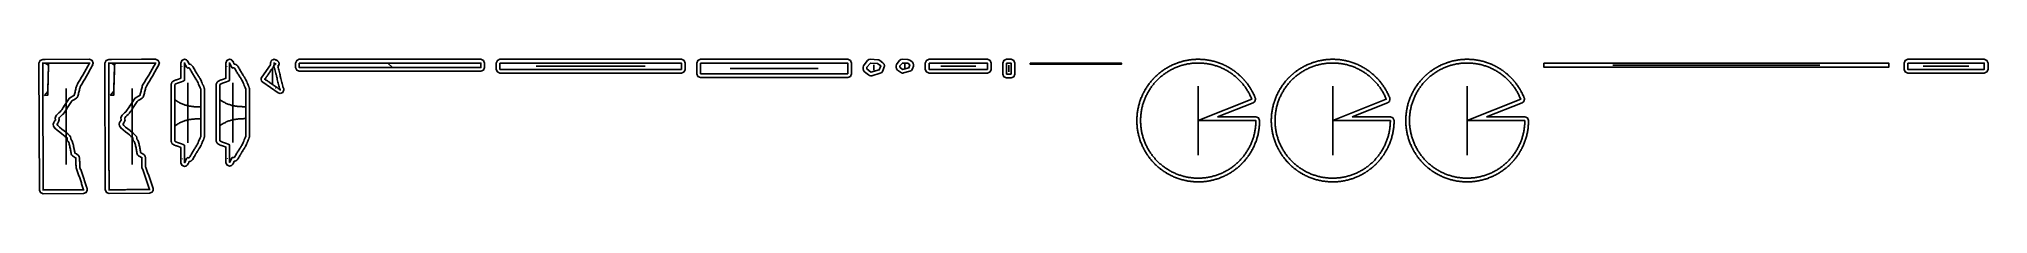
# Model space of a CAD drawing. Header units: millimetres. Extents: x -4 to 1831, y -123 to 4.
import ezdxf

# ---------------------------------------------------------------- set-up
doc = ezdxf.new("R2010")
doc.units = ezdxf.units.MM

msp = doc.modelspace()

# ---------------------------------------------------------------- linework, layer by layer
at = {"layer": 'A01_CUT'}
for points in [[(41.963732, -119.543642), (41.92006, -120.098193), (41.793634, -120.624553), (41.516757, -120.625653), (40.943314, -122.013808), (38.478156, -123.043613), (38.478079, -123.043613), (0.504264, -123.199271), (0.497092, -123.199293), (0.489917, -123.199301), (-1.980249, -122.178883), (-1.981642, -122.175547), (-1.984957, -122.174174), (-2.306544, -121.397794), (-3.010054, -119.713724), (-3.010054, -119.713647), (-3.49997, -0.195288), (-3.499971, -0.195209), (-3.499993, -0.188038), (-3.5, -0.180862), (-2.479582, 2.289304), (-0.014424, 3.319109), (-0.014347, 3.319108), (2.463811, 3.329266), (2.463812, 3.329267), (2.463889, 3.329267), (44.108202, 3.499971), (44.115373, 3.499993), (44.122549, 3.5), (46.597422, 2.474874), (47.622549, 0), (46.896542, -1.752736), (47.152678, -1.751662), (46.606678, -2.696165), (46.611055, -2.688403), (46.604668, -2.699641), (46.598199, -2.710833), (46.596612, -2.713819), (46.074489, -3.632615), (46.076817, -3.628385), (46.071582, -3.637731), (46.066289, -3.647044), (46.065533, -3.648529), (45.547432, -4.573381), (45.548694, -4.571035), (45.544385, -4.57882), (45.540037, -4.586582), (45.539654, -4.587367), (45.025017, -5.517091), (45.025741, -5.515718), (45.022134, -5.5223), (45.018499, -5.528867), (45.018289, -5.529316), (44.506759, -6.462856), (44.507191, -6.462019), (44.504134, -6.467646), (44.501058, -6.473261), (44.500937, -6.473532), (43.992235, -7.410024), (43.992517, -7.409467), (43.989852, -7.414411), (43.987171, -7.419347), (43.987094, -7.419528), (43.481094, -8.358217), (43.481287, -8.357827), (43.478925, -8.36224), (43.47655, -8.366646), (43.476498, -8.366773), (42.973115, -9.307036), (42.973265, -9.306729), (42.971086, -9.310826), (42.968896, -9.314917), (42.968856, -9.315018), (42.468088, -10.256387), (42.468207, -10.25614), (42.466184, -10.259965), (42.464152, -10.263786), (42.464121, -10.263867), (41.962119, -11.213211), (41.925342, -11.28206), (41.886903, -11.349264), (41.886492, -11.348859), (41.325502, -12.304586), (41.315493, -12.322447), (41.30523, -12.339686), (41.304847, -12.339313), (40.731981, -13.289961), (40.732048, -13.289839), (40.73043, -13.292534), (40.728808, -13.295227), (40.72879, -13.295267), (40.161492, -14.240511), (40.161564, -14.24038), (40.159907, -14.243153), (40.158244, -14.245923), (40.158226, -14.245966), (39.59334, -15.191142), (39.593415, -15.191004), (39.591731, -15.193834), (39.590041, -15.196661), (39.590022, -15.196706), (39.027545, -16.141885), (39.027623, -16.141742), (39.025915, -16.144624), (39.024202, -16.147502), (39.024182, -16.147549), (38.464209, -17.092633), (38.464295, -17.092474), (38.462526, -17.095474), (38.460751, -17.098469), (38.460729, -17.098521), (37.903387, -18.043446), (37.903479, -18.043276), (37.901669, -18.046359), (37.899853, -18.049438), (37.899829, -18.049493), (37.345108, -18.99438), (37.345204, -18.994203), (37.343368, -18.997344), (37.341526, -19.000482), (37.341501, -19.00054), (36.789451, -19.945372), (36.789553, -19.945181), (36.787673, -19.948416), (36.785785, -19.951646), (36.785759, -19.951708), (36.236437, -20.896501), (36.236541, -20.896306), (36.234646, -20.899582), (36.232743, -20.902854), (36.232716, -20.902918), (35.686106, -21.847745), (35.686213, -21.847542), (35.684295, -21.850875), (35.68237, -21.854203), (35.682342, -21.854269), (35.321604, -22.480983), (35.171936, -22.949777), (34.96627, -23.771757), (34.966223, -23.771944), (34.966223, -23.771944), (34.733488, -24.70233), (34.733467, -24.702412), (34.500709, -25.632984), (34.5007, -25.63302), (34.267922, -26.563715), (34.267931, -26.563748), (34.267918, -26.563732), (34.035115, -27.494502), (34.035194, -27.494809), (34.035074, -27.494666), (33.802213, -28.425483), (33.802271, -28.425704), (33.802184, -28.425599), (33.569278, -29.356459), (33.569393, -29.356943), (33.569211, -29.356725), (33.336216, -30.287632), (33.336346, -30.288196), (33.336137, -30.287946), (33.103038, -31.218904), (32.584993, -32.362057), (31.711635, -33.238804), (31.711351, -33.238633), (30.310006, -34.216945), (30.072718, -34.369391), (29.82297, -34.502415), (29.822002, -34.501985), (28.011267, -35.371802), (27.55024, -35.753539), (27.223877, -36.260003), (27.216843, -36.271527), (27.209647, -36.282628), (27.209354, -36.282352), (26.585671, -37.23421), (26.59029, -37.22703), (26.584221, -37.236424), (26.578092, -37.245778), (26.576358, -37.248592), (25.97506, -38.179207), (25.978644, -38.173544), (25.972992, -38.182408), (25.967286, -38.191238), (25.966018, -38.193345), (25.365773, -39.134687), (25.365804, -39.134633), (25.364584, -39.136552), (25.363361, -39.138469), (25.363354, -39.138487), (24.751747, -40.100403), (24.746684, -40.109041), (24.741473, -40.117245), (24.741162, -40.116948), (24.11872, -41.083877), (24.113815, -41.092139), (24.108769, -41.099988), (24.10847, -41.099705), (23.477897, -42.067767), (23.469502, -42.081211), (23.460932, -42.094241), (23.460654, -42.09398), (22.816676, -43.063505), (22.806724, -43.078964), (22.796585, -43.094027), (22.796331, -43.093791), (22.136431, -44.065162), (22.127308, -44.079028), (22.118021, -44.092542), (22.117788, -44.092327), (21.442936, -45.065864), (21.436945, -45.074941), (21.430834, -45.083721), (21.430616, -45.083521), (20.745193, -46.059429), (20.743703, -46.061992), (20.742125, -46.064292), (20.74191, -46.064095), (20.052414, -47.042408), (19.978353, -47.143844), (19.900689, -47.242257), (19.900609, -47.242189), (19.107114, -48.212211), (18.903514, -48.440025), (18.68095, -48.649212), (18.680899, -48.649176), (17.513975, -49.653279), (16.42343, -50.613513), (15.764165, -51.340861), (15.485367, -51.786356), (15.289094, -52.272612), (15.288855, -52.273245), (15.409088, -53.27799), (15.427663, -53.484146), (15.433882, -53.693851), (15.303958, -54.641946), (14.937833, -55.491071), (14.937442, -55.490689), (14.202539, -56.719138), (14.188808, -56.742739), (14.174751, -56.765706), (14.174397, -56.765365), (13.604247, -57.685807), (13.530006, -57.932413), (13.549038, -58.038415), (14.208495, -58.9722), (15.948061, -60.57015), (18.14997, -62.316565), (18.147363, -62.314521), (18.151868, -62.31807), (18.156361, -62.321634), (18.157289, -62.322341), (20.180997, -63.916642), (20.230194, -63.95601), (20.278553, -63.99629), (20.278507, -63.996345), (21.869473, -65.34526), (21.906692, -65.377214), (21.943405, -65.409704), (21.943385, -65.409728), (23.502654, -66.808722), (23.501794, -66.807956), (23.503638, -66.809606), (23.50548, -66.811258), (23.50577, -66.811512), (25.270328, -68.390197), (26.09727, -69.493192), (26.434486, -70.874322), (26.434465, -70.874916), (26.459629, -71.586342), (26.461273, -71.648053), (26.461304, -71.651565), (26.676853, -71.913716), (26.701288, -71.943594), (26.725321, -71.973768), (26.725235, -71.973899), (27.234251, -72.621576), (27.561568, -73.118931), (27.801309, -73.670063), (27.800818, -73.671588), (28.085983, -74.522042), (28.129531, -74.658648), (28.166798, -74.797524), (28.166382, -74.799256), (28.392434, -75.718856), (28.393314, -75.719445), (28.39353, -75.719901), (28.393116, -75.721634), (28.618211, -76.640583), (28.621573, -76.651424), (28.624235, -76.662132), (28.623831, -76.663871), (28.842114, -77.582162), (28.847139, -77.600586), (28.851412, -77.618872), (28.851026, -77.620616), (29.058281, -78.538394), (29.063647, -78.559535), (29.068252, -78.580508), (29.067889, -78.582251), (29.262744, -79.499744), (29.267166, -79.517874), (29.270891, -79.53578), (29.270549, -79.537516), (29.454854, -80.45497), (29.457505, -80.465302), (29.459551, -80.475353), (29.459221, -80.477081), (29.637417, -81.394687), (29.640281, -81.40662), (29.642546, -81.418254), (29.642231, -81.419971), (29.811951, -82.32963), (29.811902, -82.329417), (29.812652, -82.333384), (29.813392, -82.337352), (29.813413, -82.33741), (29.982055, -83.229866), (29.979239, -83.215735), (29.982317, -83.231253), (29.985254, -83.246797), (29.986552, -83.252603), (30.157866, -84.116334), (30.162924, -84.140586), (30.16494, -84.149285), (30.167878, -84.16434), (30.311844, -84.85465), (31.668372, -85.558136), (31.964421, -85.730181), (32.240559, -85.929614), (32.240473, -85.929713), (33.43767, -86.88529), (34.387597, -88.05946), (34.753993, -89.575698), (34.75399, -89.575932), (34.765758, -90.494652), (34.777526, -91.41338), (34.777527, -91.413378), (34.777526, -91.413437), (34.789279, -92.3321), (34.789279, -92.332157), (34.801047, -93.250821), (34.812814, -94.169549), (34.812817, -94.169316), (34.812819, -94.169514), (34.812814, -94.169549), (34.824582, -95.088269), (34.824584, -95.088267), (34.824583, -95.088326), (34.836335, -96.006997), (34.836336, -96.007054), (34.848103, -96.925717), (34.858294, -97.721301), (34.887457, -98.071204), (35.067351, -98.58283), (35.067295, -98.582698), (35.068636, -98.586485), (35.069969, -98.590275), (35.06999, -98.590308), (35.398518, -99.517842), (35.398468, -99.517727), (35.399759, -99.521347), (35.401042, -99.524969), (35.401062, -99.524998), (35.73209, -100.453114), (35.732046, -100.453011), (35.733296, -100.456495), (35.73454, -100.459981), (35.734557, -100.460006), (36.067976, -101.388611), (36.067935, -101.388518), (36.069155, -101.391893), (36.070368, -101.395271), (36.070384, -101.395294), (36.406129, -102.324382), (36.406092, -102.324299), (36.407273, -102.327548), (36.408447, -102.330798), (36.408462, -102.330819), (36.746497, -103.260494), (36.746465, -103.260423), (36.747595, -103.263515), (36.74872, -103.266608), (36.748733, -103.266625), (37.088917, -104.196759), (37.088885, -104.196692), (37.090005, -104.199737), (37.09112, -104.202784), (37.091132, -104.2028), (37.433467, -105.133464), (37.433441, -105.133408), (37.434499, -105.136269), (37.435553, -105.139133), (37.435563, -105.139146), (37.779933, -106.070328), (37.779907, -106.070273), (37.780964, -106.073116), (37.782016, -106.075961), (37.782027, -106.075974), (38.128338, -107.007441), (38.128314, -107.007389), (38.129354, -107.010173), (38.13039, -107.01296), (38.1304, -107.012972), (38.48069, -107.950261), (38.49032, -107.973911), (38.499067, -107.99777), (38.498573, -107.99922), (38.834733, -108.94125), (38.866521, -109.031769), (38.895121, -109.123405), (38.894651, -109.125046), (39.170785, -110.05883), (39.170752, -110.058742), (39.171746, -110.062081), (39.172734, -110.065422), (39.172748, -110.065444), (39.448844, -110.99231), (39.448802, -110.992196), (39.449888, -110.995815), (39.450967, -110.999436), (39.450984, -110.999465), (39.728991, -111.925435), (39.728934, -111.92528), (39.730144, -111.929273), (39.731343, -111.933269), (39.731366, -111.933308), (40.011342, -112.857828), (40.011256, -112.857589), (40.012662, -112.862187), (40.014056, -112.866789), (40.014089, -112.866852), (40.296178, -113.789207), (40.296039, -113.788815), (40.297708, -113.794208), (40.299359, -113.799607), (40.299411, -113.799712), (40.583836, -114.719088), (40.583593, -114.718393), (40.585633, -114.724896), (40.587647, -114.731408), (40.587735, -114.7316), (40.874844, -115.647009), (40.874399, -115.645723), (40.876936, -115.653679), (40.879435, -115.661646), (40.879594, -115.662015), (41.169943, -116.572515), (41.169103, -116.570082), (41.172296, -116.579893), (41.17543, -116.589723), (41.175732, -116.590453), (41.470142, -117.495225), (41.468526, -117.490564), (41.47258, -117.50272), (41.476545, -117.514904), (41.477142, -117.516397), (41.783944, -118.436308), (41.917668, -118.975022), (41.963732, -119.543642)], [(37.898634, -18.052248), (37.898311, -18.052992), (37.896615, -18.055986), (37.898634, -18.052248)], [(37.903387, -18.043446), (37.901669, -18.046359), (37.899829, -18.049493), (37.898634, -18.052248), (37.903387, -18.043446)], [(38.45956, -17.101212), (38.459247, -17.101934), (38.457591, -17.104846), (38.45956, -17.101212)], [(38.464209, -17.092633), (38.462526, -17.095474), (38.460729, -17.098521), (38.45956, -17.101212), (38.464209, -17.092633)], [(39.023056, -16.150152), (39.022757, -16.150843), (39.021162, -16.15364), (39.023056, -16.150152)], [(39.027545, -16.141885), (39.025915, -16.144624), (39.024182, -16.147549), (39.023056, -16.150152), (39.027545, -16.141885)], [(39.588911, -15.199266), (39.588617, -15.199944), (39.587044, -15.20269), (39.588911, -15.199266)], [(39.59334, -15.191142), (39.591731, -15.193834), (39.590022, -15.196706), (39.588911, -15.199266), (39.59334, -15.191142)], [(40.157133, -14.248479), (40.156844, -14.249143), (40.155297, -14.251834), (40.157133, -14.248479)], [(40.161492, -14.240511), (40.159907, -14.243153), (40.158226, -14.245966), (40.157133, -14.248479), (40.161492, -14.240511)], [(40.727724, -13.297719), (40.727445, -13.298363), (40.725936, -13.300978), (40.727724, -13.297719)], [(40.731981, -13.289961), (40.73043, -13.292534), (40.72879, -13.295267), (40.727724, -13.297719), (40.731981, -13.289961)], [(42.462813, -10.267311), (42.462459, -10.268244), (42.460581, -10.271934), (42.462813, -10.267311)], [(42.468088, -10.256387), (42.466184, -10.259965), (42.464121, -10.263867), (42.462813, -10.267311), (42.468088, -10.256387)], [(42.967439, -9.318622), (42.967041, -9.319635), (42.965001, -9.323597), (42.967439, -9.318622)], [(42.973115, -9.307036), (42.971086, -9.310826), (42.968856, -9.315018), (42.967439, -9.318622), (42.973115, -9.307036)], [(43.474956, -8.370559), (43.474505, -8.371668), (43.472276, -8.375948), (43.474956, -8.370559)], [(43.481094, -8.358217), (43.478925, -8.36224), (43.476498, -8.366773), (43.474956, -8.370559), (43.481094, -8.358217)], [(43.985359, -7.423603), (43.984814, -7.424885), (43.982274, -7.429697), (43.985359, -7.423603)], [(43.992235, -7.410024), (43.989852, -7.414411), (43.987094, -7.419528), (43.985359, -7.423603), (43.992235, -7.410024)], [(44.498977, -6.477936), (44.498298, -6.479463), (44.495355, -6.484955), (44.498977, -6.477936)], [(44.506759, -6.462856), (44.504134, -6.467646), (44.500937, -6.473532), (44.498977, -6.477936), (44.506759, -6.462856)], [(45.016068, -5.534081), (45.015172, -5.536002), (45.011661, -5.542447), (45.016068, -5.534081)], [(45.025017, -5.517091), (45.022134, -5.5223), (45.018289, -5.529316), (45.016068, -5.534081), (45.025017, -5.517091)], [(45.537217, -4.592366), (45.535985, -4.594891), (45.531747, -4.602531), (45.537217, -4.592366)], [(45.547432, -4.573381), (45.544385, -4.57882), (45.539654, -4.587367), (45.537217, -4.592366), (45.547432, -4.573381)], [(46.063082, -3.653339), (46.061279, -3.656877), (46.056077, -3.666065), (46.063082, -3.653339)], [(46.074489, -3.632615), (46.071582, -3.637731), (46.065533, -3.648529), (46.063082, -3.653339), (46.074489, -3.632615)], [(46.594778, -2.717269), (46.591992, -2.72251), (46.585586, -2.73357), (46.594778, -2.717269)], [(46.606678, -2.696165), (46.604668, -2.699641), (46.596612, -2.713819), (46.594778, -2.717269), (46.606678, -2.696165)], [(33.336346, -30.288196), (33.336575, -30.289183), (33.336794, -30.288732), (33.336346, -30.288196)], [(33.569393, -29.356943), (33.569643, -29.357986), (33.569868, -29.357511), (33.569393, -29.356943)], [(33.802271, -28.425704), (33.802597, -28.426935), (33.802841, -28.426385), (33.802271, -28.425704)], [(34.035194, -27.494809), (34.035493, -27.495978), (34.035731, -27.495452), (34.035194, -27.494809)], [(34.267931, -26.563748), (34.268318, -26.565117), (34.268574, -26.564518), (34.267931, -26.563748)], [(34.500709, -25.632984), (34.5007, -25.63302), (34.501094, -25.634431), (34.501348, -25.633841), (34.500709, -25.632984)], [(34.733488, -24.70233), (34.733467, -24.702412), (34.733855, -24.703846), (34.734104, -24.703279), (34.733488, -24.70233)], [(34.96627, -23.771757), (34.966223, -23.771944), (34.966598, -23.773432), (34.966833, -23.772917), (34.96627, -23.771757)], [(35.681077, -21.857226), (35.680731, -21.858036), (35.678932, -21.86127), (35.681077, -21.857226)], [(35.686106, -21.847745), (35.684295, -21.850875), (35.682342, -21.854269), (35.681077, -21.857226), (35.686106, -21.847745)], [(36.231466, -20.905829), (36.231124, -20.906624), (36.229347, -20.909804), (36.231466, -20.905829)], [(36.236437, -20.896501), (36.234646, -20.899582), (36.232716, -20.902918), (36.231466, -20.905829), (36.236437, -20.896501)], [(36.784517, -19.954582), (36.784178, -19.955366), (36.782414, -19.958506), (36.784517, -19.954582)], [(36.789451, -19.945372), (36.787673, -19.948416), (36.785759, -19.951708), (36.784517, -19.954582), (36.789451, -19.945372)], [(37.340289, -19.003343), (37.339961, -19.004102), (37.338241, -19.007153), (37.340289, -19.003343)], [(37.345108, -18.99438), (37.343368, -18.997344), (37.341501, -19.00054), (37.340289, -19.003343), (37.345108, -18.99438)], [(25.362557, -39.140297), (25.362359, -39.140747), (25.361233, -39.142607), (25.362557, -39.140297)], [(25.365773, -39.134687), (25.364584, -39.136552), (25.363354, -39.138487), (25.362557, -39.140297), (25.365773, -39.134687)], [(25.964159, -38.196431), (25.961774, -38.200394), (25.956116, -38.209142), (25.964159, -38.196431)], [(25.97506, -38.179207), (25.972992, -38.182408), (25.966018, -38.193345), (25.964159, -38.196431), (25.97506, -38.179207)], [(26.575001, -37.250796), (26.572143, -37.255437), (26.566051, -37.264709), (26.575001, -37.250796)], [(26.585671, -37.23421), (26.584221, -37.236424), (26.576358, -37.248592), (26.575001, -37.250796), (26.585671, -37.23421)], [(18.14997, -62.316565), (18.151868, -62.31807), (18.157289, -62.322341), (18.159044, -62.323678), (18.14997, -62.316565)], [(18.159044, -62.323678), (18.160951, -62.325131), (18.165422, -62.328678), (18.159044, -62.323678)], [(23.502654, -66.808722), (23.503638, -66.809606), (23.50577, -66.811512), (23.506642, -66.812279), (23.502654, -66.808722)], [(23.506642, -66.812279), (23.507343, -66.812895), (23.50918, -66.814542), (23.506642, -66.812279)], [(29.811951, -82.32963), (29.812652, -82.333384), (29.813413, -82.33741), (29.814381, -82.340146), (29.811951, -82.32963)], [(29.814381, -82.340146), (29.814553, -82.340632), (29.815174, -82.343579), (29.814381, -82.340146)], [(29.982055, -83.229866), (29.982317, -83.231253), (29.986552, -83.252603), (29.986865, -83.254007), (29.982055, -83.229866)], [(29.986865, -83.254007), (29.988575, -83.261659), (29.991289, -83.276209), (29.986865, -83.254007)], [(30.15792, -84.116604), (30.161204, -84.133162), (30.162858, -84.140302), (30.15792, -84.116604)], [(34.765758, -90.494652), (34.765762, -90.494617), (34.765761, -90.494419), (34.765758, -90.494652)], [(34.777527, -91.413378), (34.777531, -91.413374), (34.777529, -91.413203), (34.777527, -91.413378)], [(34.789279, -92.3321), (34.789279, -92.332157), (34.789284, -92.332151), (34.789283, -92.331981), (34.789279, -92.3321)], [(34.801047, -93.250821), (34.801051, -93.250786), (34.80105, -93.250587), (34.801047, -93.250821)], [(34.824584, -95.088267), (34.824587, -95.088263), (34.824586, -95.088093), (34.824584, -95.088267)], [(34.836335, -96.006997), (34.836336, -96.007054), (34.836341, -96.007048), (34.83634, -96.006878), (34.836335, -96.006997)], [(34.848103, -96.925717), (34.848108, -96.925682), (34.848106, -96.925484), (34.848103, -96.925717)], [(35.067351, -98.58283), (35.068636, -98.586485), (35.06999, -98.590308), (35.071582, -98.592768), (35.067351, -98.58283)], [(35.071582, -98.592768), (35.071903, -98.593265), (35.073119, -98.596379), (35.071582, -98.592768)], [(35.398518, -99.517842), (35.399759, -99.521347), (35.401062, -99.524998), (35.402619, -99.527333), (35.398518, -99.517842)], [(35.402619, -99.527333), (35.402927, -99.527795), (35.404095, -99.530748), (35.402619, -99.527333)], [(35.73209, -100.453114), (35.733296, -100.456495), (35.734557, -100.460006), (35.736087, -100.462238), (35.73209, -100.453114)], [(35.736087, -100.462238), (35.736385, -100.462673), (35.737514, -100.465496), (35.736087, -100.462238)], [(36.067976, -101.388611), (36.069155, -101.391893), (36.070384, -101.395294), (36.071892, -101.397444), (36.067976, -101.388611)], [(36.071892, -101.397444), (36.072181, -101.397857), (36.073281, -101.400577), (36.071892, -101.397444)], [(36.406129, -102.324382), (36.407273, -102.327548), (36.408462, -102.330819), (36.409943, -102.332872), (36.406129, -102.324382)], [(36.409943, -102.332872), (36.410223, -102.33326), (36.411285, -102.33586), (36.409943, -102.332872)], [(36.746497, -103.260494), (36.747595, -103.263515), (36.748733, -103.266625), (36.750178, -103.268558), (36.746497, -103.260494)], [(36.750178, -103.268558), (36.750445, -103.268914), (36.751458, -103.271363), (36.750178, -103.268558)], [(37.088917, -104.196759), (37.090005, -104.199737), (37.091132, -104.2028), (37.092569, -104.204697), (37.088917, -104.196759)], [(37.092569, -104.204697), (37.092834, -104.205046), (37.093838, -104.207454), (37.092569, -104.204697)], [(37.433467, -105.133464), (37.434499, -105.136269), (37.435563, -105.139146), (37.436956, -105.140901), (37.433467, -105.133464)], [(37.436956, -105.140901), (37.437205, -105.141214), (37.438149, -105.143444), (37.436956, -105.140901)], [(37.779933, -106.070328), (37.780964, -106.073116), (37.782027, -106.075974), (37.783418, -106.077715), (37.779933, -106.070328)], [(37.783418, -106.077715), (37.783666, -106.078026), (37.78461, -106.080241), (37.783418, -106.077715)], [(38.128338, -107.007441), (38.129354, -107.010173), (38.1304, -107.012972), (38.131779, -107.014668), (38.128338, -107.007441)], [(38.131779, -107.014668), (38.132023, -107.014969), (38.132951, -107.01713), (38.131779, -107.014668)], [(39.170785, -110.05883), (39.171746, -110.062081), (39.172748, -110.065444), (39.174083, -110.067571), (39.170785, -110.05883)], [(39.174083, -110.067571), (39.174311, -110.067936), (39.175172, -110.070459), (39.174083, -110.067571)], [(39.448844, -110.99231), (39.449888, -110.995815), (39.450984, -110.999465), (39.452381, -111.001805), (39.448844, -110.99231)], [(39.452381, -111.001805), (39.452635, -111.00223), (39.453586, -111.005039), (39.452381, -111.001805)], [(39.728991, -111.925435), (39.730144, -111.929273), (39.731366, -111.933308), (39.732846, -111.935929), (39.728991, -111.925435)], [(39.732846, -111.935929), (39.733133, -111.936438), (39.734204, -111.939627), (39.732846, -111.935929)], [(40.011342, -112.857828), (40.012662, -112.862187), (40.014089, -112.866852), (40.015698, -112.869913), (40.011342, -112.857828)], [(40.015698, -112.869913), (40.01604, -112.870564), (40.017303, -112.874366), (40.015698, -112.869913)], [(40.296178, -113.789207), (40.297708, -113.794208), (40.299411, -113.799712), (40.301184, -113.803329), (40.296178, -113.789207)], [(40.301184, -113.803329), (40.301601, -113.804179), (40.303118, -113.808785), (40.301184, -113.803329)], [(40.583836, -114.719088), (40.585633, -114.724896), (40.587735, -114.7316), (40.589721, -114.735934), (40.583836, -114.719088)], [(40.589721, -114.735934), (40.590252, -114.737094), (40.592127, -114.742822), (40.589721, -114.735934)], [(40.874844, -115.647009), (40.876936, -115.653679), (40.879594, -115.662015), (40.88182, -115.667163), (40.874844, -115.647009)], [(40.88182, -115.667163), (40.882523, -115.668789), (40.884873, -115.675985), (40.88182, -115.667163)], [(41.169943, -116.572515), (41.172296, -116.579893), (41.175732, -116.590453), (41.178179, -116.596379), (41.169943, -116.572515)], [(41.178179, -116.596379), (41.179151, -116.598731), (41.182123, -116.607804), (41.178179, -116.596379)], [(41.470142, -117.495225), (41.47258, -117.50272), (41.477142, -117.516397), (41.479677, -117.522738), (41.470142, -117.495225)], [(41.479677, -117.522738), (41.481089, -117.526271), (41.484869, -117.53772), (41.479677, -117.522738)]]:
    msp.add_lwpolyline(points, close=True, dxfattribs=at)
at = {"layer": 'A01_GRAIN'}
msp.add_lwpolyline([(22.061274, -23.93986), (22.061274, -95.75944)], dxfattribs=at)
at = {"layer": 'A01_NOTCH'}
for points in [[(43.522549, 0), (44.722549, 0)], [(-0.6, -0.180862), (0.6, -0.180862)], [(-0.471773, -31.462611), (0.728227, -31.462611)], [(29.107848, -30.368794), (30.307848, -30.368794)], [(11.11197, -51.839409), (12.31197, -51.839409)], [(11.333882, -53.693851), (12.533882, -53.693851)], [(19.301213, -41.126994), (20.501213, -41.126994)], [(-0.315846, -69.502002), (0.884154, -69.502002)], [(-0.309331, -71.091465), (0.890669, -71.091465)], [(10.96532, -61.296746), (12.16532, -61.296746)], [(20.56812, -69.416396), (21.76812, -69.416396)], [(22.336653, -70.998638), (23.536653, -70.998638)], [(25.044248, -79.309356), (26.244248, -79.309356)], [(30.654277, -89.62076), (31.854277, -89.62076)], [(30.666045, -90.53948), (31.866045, -90.53948)], [(-0.214028, -94.34115), (0.985972, -94.34115)], [(-0.110083, -119.699301), (1.089917, -119.699301)], [(37.863732, -119.543642), (39.063732, -119.543642)]]:
    msp.add_lwpolyline(points, dxfattribs=at)
at = {"layer": 'A01_STITCH'}
for points in [[(15.793072, -119.636572), (17.086393, -119.63127), (18.437544, -119.625732), (19.851325, -119.619936), (21.326125, -119.613891), (22.867399, -119.607573), (24.514798, -119.60082), (26.373776, -119.5932), (28.63033, -119.58395), (31.604562, -119.571759), (38.463732, -119.543642), (38.148314, -118.597899), (37.840872, -117.653077), (37.539841, -116.709077), (37.243999, -115.765824), (36.952391, -114.823231), (36.664288, -113.881213), (36.379167, -112.939704), (36.096625, -111.998632), (35.81641, -111.057937), (35.538327, -110.117561), (35.202167, -109.175532), (34.849791, -108.232659), (34.499308, -107.289973), (34.150733, -106.34742), (33.804065, -105.404978), (33.45941, -104.462618), (33.116782, -103.520309), (32.776269, -102.578029), (32.437948, -101.63577), (32.101876, -100.693516), (31.768129, -99.751245), (31.43681, -98.808964), (31.360158, -97.889273), (31.34839, -96.970545), (31.336623, -96.051825), (31.324869, -95.133097), (31.313102, -94.214376), (31.301334, -93.295649), (31.289566, -92.376928), (31.277813, -91.458208), (31.266045, -90.53948), (31.254277, -89.62076), (30.05708, -88.665182), (28.066044, -87.632645), (27.10663, -86.648757), (26.91939, -85.731411), (26.728082, -84.814098), (26.546117, -83.896671), (26.372765, -82.979291), (26.201604, -82.061909), (26.023408, -81.144303), (25.839103, -80.226849), (25.644248, -79.309356), (25.436994, -78.391578), (25.218711, -77.473287), (24.993615, -76.554339), (24.767563, -75.634738), (24.482398, -74.784284), (23.973383, -74.136607), (23.444118, -73.492918), (23.083408, -72.828964), (22.951436, -72.235063), (22.961816, -71.710063), (22.936653, -70.998638), (21.16812, -69.416396), (19.606025, -68.014866), (18.015058, -66.665952), (15.981424, -65.063832), (13.673744, -63.233526), (11.56532, -61.296746), (10.24154, -59.422286), (9.936978, -57.725998), (10.385847, -56.235009), (11.198979, -54.9223), (11.933882, -53.693851), (11.71197, -51.839409), (12.028356, -51.000123), (12.355072, -50.190702), (12.962152, -49.220639), (13.962541, -48.116939), (15.215999, -47.01326), (16.398046, -45.996144), (17.191542, -45.026122), (17.881038, -44.047809), (18.56646, -43.071901), (19.241313, -42.098364), (19.901213, -41.126994), (20.545192, -40.157469), (21.175765, -39.189407), (21.798207, -38.222478), (22.412264, -37.256709), (23.027546, -36.291783), (23.650551, -35.327575), (24.281814, -34.364149), (24.901283, -33.402831), (26.109313, -32.402562), (28.306503, -31.347106), (29.707848, -30.368794), (29.940948, -29.437836), (30.173943, -28.506929), (30.406849, -27.576068), (30.639711, -26.645251), (30.872513, -25.714481), (31.1053, -24.78375), (31.338088, -23.85306), (31.570891, -22.922405), (31.803738, -21.991789), (32.10134, -21.059633), (32.652829, -20.101524), (33.207, -19.143628), (33.76381, -18.185955), (34.323228, -17.228512), (34.885181, -16.271306), (35.449623, -15.314342), (36.016495, -14.357614), (36.585708, -13.401116), (37.157231, -12.444835), (37.731035, -11.48875), (38.307074, -10.532836), (38.868065, -9.57711), (39.374153, -8.620039), (39.883266, -7.662982), (40.395658, -6.705892), (40.911625, -5.748713), (41.431645, -4.791385), (41.956328, -3.833842), (42.486524, -2.87601), (43.023304, -1.917813), (43.56807, -0.959171), (44.122549, 0), (36.600729, -0.030833), (33.34308, -0.044186), (30.763278, -0.054761), (28.555124, -0.063812), (26.551679, -0.072025), (24.69057, -0.079653), (22.968517, -0.086712), (21.384447, -0.093206), (19.91072, -0.099246), (18.498623, -0.105035), (17.104199, -0.110751), (15.708002, -0.116474), (14.314069, -0.122188), (12.935828, -0.127837), (11.582009, -0.133387), (10.250229, -0.138846), (8.930474, -0.144256), (7.614236, -0.149651), (6.301857, -0.15503), (5.002472, -0.160357), (3.726988, -0.165585), (2.478236, -0.170704), (1.244237, -0.175762), (0, -0.180862), (0.003922, -1.137744), (0.007843, -2.094137), (0.011761, -3.050118), (0.015679, -4.00576), (0.019595, -4.961137), (0.02351, -5.916317), (0.027425, -6.871365), (0.031339, -7.826338), (0.035254, -8.781292), (0.039168, -9.736273), (0.043077, -10.689684), (0.046985, -11.643221), (0.050895, -12.596937), (0.054805, -13.55086), (0.058716, -14.505008), (0.062628, -15.459397), (0.066541, -16.41403), (0.070455, -17.368917), (0.074371, -18.324051), (0.078287, -19.279425), (0.082204, -20.235034), (0.086122, -21.190867), (0.089938, -22.121787), (0.093749, -23.051432), (0.097559, -23.981117), (0.10137, -24.910838), (0.105182, -25.840599), (0.108993, -26.770399), (0.112804, -27.700246), (0.116616, -28.630136), (0.120428, -29.560073), (0.12424, -30.490059), (0.128227, -31.462611), (0.132516, -32.509044), (0.136596, -33.504343), (0.140526, -34.463106), (0.144465, -35.423928), (0.148406, -36.385567), (0.152351, -37.347954), (0.1563, -38.31119), (0.160253, -39.275552), (0.16421, -40.241012), (0.168173, -41.207881), (0.172144, -42.17653), (0.176123, -43.147284), (0.180112, -44.120367), (0.184111, -45.095837), (0.188073, -46.06259), (0.192223, -47.074844), (0.196726, -48.173367), (0.201233, -49.272948), (0.205199, -50.240505), (0.208511, -51.048574), (0.211946, -51.886548), (0.219551, -53.741869), (0.224575, -54.967285), (0.229942, -56.276639), (0.236046, -57.765763), (0.243004, -59.463271), (0.25071, -61.343126), (0.258684, -63.288516), (0.266225, -65.12825), (0.272827, -66.738679), (0.278382, -68.094092), (0.284154, -69.502002), (0.290669, -71.091465), (0.293586, -71.802982), (0.295737, -72.327931), (0.298174, -72.922363), (0.300902, -73.587784), (0.303549, -74.233632), (0.306212, -74.883384), (0.309703, -75.734993), (0.313476, -76.655505), (0.317247, -77.575361), (0.321015, -78.494531), (0.32478, -79.413143), (0.328544, -80.331419), (0.332308, -81.249613), (0.336072, -82.167934), (0.339836, -83.086002), (0.343599, -84.004077), (0.347363, -84.922235), (0.351126, -85.840317), (0.354889, -86.758415), (0.358938, -87.746219), (0.363204, -88.7869), (0.367141, -89.747369), (0.370907, -90.666122), (0.374673, -91.584883), (0.378439, -92.503636), (0.382205, -93.422389), (0.385972, -94.34115), (0.389738, -95.259903), (0.393504, -96.178663), (0.39727, -97.097417), (0.401036, -98.016177), (0.404807, -98.936167), (0.408675, -99.87979), (0.412543, -100.823413), (0.416411, -101.767029), (0.420279, -102.710659), (0.424147, -103.654319), (0.428015, -104.598017), (0.431884, -105.541774), (0.435753, -106.485621), (0.439622, -107.429586), (0.443492, -108.373694), (0.447363, -109.317995), (0.45123, -110.261387), (0.455089, -111.202886), (0.45895, -112.144714), (0.462812, -113.086929), (0.466676, -114.02959), (0.470542, -114.972774), (0.474411, -115.916546), (0.478282, -116.860996), (0.482157, -117.806213), (0.486035, -118.75228), (0.489917, -119.699301), (1.538875, -119.695001), (2.573037, -119.690762), (3.589273, -119.686596), (4.590935, -119.68249), (5.588589, -119.678401), (6.597628, -119.674264), (7.63328, -119.670019), (8.705588, -119.665624), (9.816833, -119.661069), (10.962514, -119.656372), (12.135062, -119.651566), (13.328977, -119.646672), (14.545289, -119.641686)], [(2.478236, -0.170704), (5.478217, -0.158407), (5.455079, -1.1154), (5.432863, -2.071899)], [(5.432863, -2.071899), (5.41142, -3.027984), (5.390631, -3.983728), (5.370393, -4.939203), (5.350601, -5.89448), (5.331151, -6.849625), (5.311984, -7.804693), (5.29301, -8.75974), (5.274171, -9.714814), (5.248843, -10.668345), (5.221474, -11.62201), (5.194002, -12.575855), (5.166397, -13.529907), (5.138658, -14.484185), (5.110801, -15.438704), (5.082826, -16.393468), (5.054748, -17.348486), (5.026581, -18.303751), (4.998296, -19.259258), (4.969878, -20.214999), (4.941297, -21.170965), (4.92361, -22.101973), (4.908884, -23.031695), (4.894307, -23.961455), (4.879864, -24.89125), (4.865541, -25.821086), (4.851352, -26.75096)], [(4.851352, -26.75096), (4.837282, -27.68088), (4.823332, -28.610843), (4.809501, -29.540852), (4.795775, -30.47091), (1.795794, -30.483208)]]:
    msp.add_lwpolyline(points, close=True, dxfattribs=at)
at = {"layer": 'A02_CUT'}
for points in [[(92.849089, 3.46344), (106.275251, 3.499987), (106.280014, 3.499997), (106.284778, 3.5), (108.759652, 2.474874), (109.784778, 0), (109.047229, -1.780601), (109.29841, -1.779895), (108.742514, -2.72111), (108.748322, -2.711061), (108.74138, -2.723031), (108.734343, -2.734946), (108.732078, -2.739068), (108.202455, -3.652214), (108.205473, -3.646862), (108.199815, -3.656767), (108.194091, -3.666634), (108.193071, -3.66857), (107.666981, -4.589402), (107.66859, -4.586484), (107.663952, -4.594704), (107.65927, -4.602899), (107.65877, -4.603889), (107.135795, -5.530839), (107.136683, -5.529193), (107.132846, -5.536067), (107.128977, -5.542924), (107.128716, -5.543465), (106.608486, -6.475322), (106.608999, -6.474351), (106.605779, -6.48017), (106.602537, -6.485978), (106.602392, -6.486293), (106.084661, -7.42201), (106.084976, -7.421403), (106.082223, -7.426416), (106.079455, -7.43142), (106.079368, -7.431616), (105.564006, -8.370282), (105.564213, -8.369874), (105.561806, -8.374289), (105.559385, -8.378698), (105.559329, -8.37883), (105.046296, -9.319654), (105.046444, -9.319357), (105.04428, -9.323351), (105.042105, -9.327339), (105.042066, -9.327436), (104.531386, -10.269754), (104.531502, -10.269518), (104.529502, -10.273231), (104.527492, -10.276939), (104.527462, -10.277016), (104.015494, -11.227169), (103.976754, -11.298188), (103.936254, -11.36752), (103.935866, -11.367141), (103.362433, -12.323254), (103.35204, -12.341322), (103.341397, -12.358805), (103.341037, -12.358457), (102.755812, -13.308694), (102.755922, -13.308502), (102.754046, -13.311562), (102.752163, -13.314619), (102.752134, -13.31468), (102.173447, -14.258633), (102.173562, -14.258431), (102.171655, -14.261557), (102.169741, -14.264679), (102.169711, -14.264743), (101.593928, -15.208383), (101.594051, -15.208166), (101.592096, -15.211386), (101.590134, -15.214602), (101.590101, -15.214671), (101.017361, -16.157885), (101.017494, -16.157649), (101.01548, -16.160983), (101.013458, -16.164312), (101.013423, -16.164388), (100.443849, -17.107112), (100.443994, -17.106853), (100.441917, -17.110309), (100.439832, -17.113759), (100.439793, -17.113842), (99.873478, -18.056069), (99.873635, -18.055789), (99.871502, -18.059357), (99.86936, -18.06292), (99.869318, -18.06301), (99.30631, -19.004794), (99.306475, -19.004497), (99.304299, -19.008158), (99.302113, -19.011814), (99.302069, -19.011909), (98.742369, -19.953355), (98.742538, -19.95305), (98.740339, -19.95677), (98.738131, -19.960484), (98.738085, -19.960582), (98.181627, -20.901858), (98.181794, -20.901555), (98.179601, -20.905285), (98.1774, -20.909009), (98.177355, -20.909106), (97.624003, -21.850433), (97.624158, -21.850148), (97.622008, -21.853827), (97.619848, -21.8575), (97.619807, -21.857592), (97.254385, -22.482703), (97.100994, -22.952241), (96.889318, -23.774343), (96.889282, -23.77448), (96.649826, -24.704628), (96.64981, -24.704691), (96.410328, -25.63501), (96.410995, -25.635809), (96.410734, -25.6364), (96.410327, -25.635012), (96.170819, -26.565435), (96.170857, -26.565569), (96.170801, -26.565503), (95.931262, -27.495969), (95.931332, -27.496231), (95.931227, -27.496106), (95.691637, -28.426614), (95.691735, -28.426999), (95.691584, -28.426819), (95.451922, -29.357373), (95.452044, -29.357876), (95.451851, -29.357646), (95.212097, -30.288246), (95.21224, -30.288856), (95.21201, -30.288583), (94.972145, -31.219234), (94.44998, -32.35339), (93.577091, -33.222397), (93.576796, -33.222221), (92.168203, -34.198598), (91.931798, -34.349451), (91.683112, -34.48106), (91.682133, -34.480628), (89.862969, -35.349052), (89.390257, -35.737766), (89.052944, -36.252338), (89.046175, -36.26323), (89.039255, -36.273731), (89.03898, -36.273473), (88.405026, -37.225471), (88.41119, -37.216066), (88.404619, -37.226082), (88.397979, -37.236052), (88.395458, -37.240044), (87.786709, -38.167896), (87.791296, -38.160776), (87.785247, -38.170125), (87.779138, -38.179436), (87.777419, -38.182223), (87.170263, -39.120612), (87.170313, -39.120528), (87.168911, -39.122702), (87.167507, -39.124873), (87.167494, -39.1249), (86.547997, -40.085471), (86.542747, -40.094245), (86.537353, -40.102609), (86.537057, -40.102329), (85.906116, -41.068419), (85.900696, -41.077315), (85.895136, -41.085821), (85.894854, -41.085555), (85.255065, -42.052769), (85.245784, -42.0673), (85.236323, -42.081434), (85.236063, -42.081192), (84.581626, -43.049854), (84.570462, -43.066789), (84.5591, -43.083342), (84.558866, -43.083126), (83.886785, -44.053617), (83.876298, -44.069127), (83.865637, -44.084302), (83.865427, -44.08411), (83.176436, -45.056748), (83.169068, -45.067516), (83.161577, -45.078009), (83.161383, -45.077833), (82.45982, -46.052837), (82.45714, -46.056938), (82.454379, -46.060808), (82.45419, -46.060638), (81.74681, -47.038049), (81.672949, -47.136624), (81.595658, -47.232284), (81.595594, -47.23223), (80.784715, -48.201202), (80.586369, -48.418896), (80.370522, -48.619177), (80.370464, -48.619137), (79.198423, -49.617732), (78.116163, -50.568032), (77.471842, -51.282345), (77.202285, -51.719755), (77.139259, -51.878507), (77.298834, -52.351843), (77.435231, -52.895606), (77.482237, -53.469959), (77.351648, -54.420421), (76.983711, -55.271303), (76.983324, -55.270924), (76.246734, -56.498361), (76.232962, -56.521949), (76.218865, -56.544907), (76.218515, -56.544569), (75.647095, -57.464221), (75.572519, -57.710709), (75.591407, -57.816742), (76.249577, -58.751436), (77.986951, -60.35178), (80.186509, -62.101279), (80.183836, -62.099177), (80.18834, -62.102735), (80.192832, -62.106308), (80.193789, -62.10704), (82.215262, -63.704096), (82.264402, -63.743533), (82.312706, -63.783881), (82.312662, -63.783934), (83.901769, -65.135038), (83.93894, -65.167041), (83.975605, -65.199579), (83.975586, -65.199603), (85.532982, -66.600785), (85.532081, -66.599979), (85.53392, -66.601629), (85.535757, -66.603282), (85.536063, -66.603552), (87.298436, -68.184654), (88.123819, -69.288696), (88.459172, -70.67041), (88.459153, -70.670984), (88.483335, -71.382444), (88.484853, -71.441754), (88.484903, -71.447649), (88.700078, -71.710073), (88.724485, -71.739997), (88.748489, -71.770218), (88.748401, -71.770352), (89.256526, -72.418729), (89.583163, -72.916533), (89.822152, -73.468028), (89.821662, -73.469558), (90.105646, -74.320404), (90.148997, -74.457049), (90.186065, -74.595956), (90.185651, -74.597689), (90.410438, -75.5176), (90.411314, -75.518192), (90.411529, -75.518647), (90.411117, -75.520382), (90.63495, -76.439647), (90.638293, -76.450495), (90.64094, -76.461206), (90.640539, -76.462946), (90.857557, -77.381537), (90.862552, -77.399965), (90.866797, -77.41825), (90.866414, -77.419994), (91.072405, -78.338049), (91.077737, -78.359193), (91.082311, -78.380163), (91.08195, -78.381906), (91.275548, -79.299666), (91.279946, -79.317826), (91.28365, -79.335758), (91.28331, -79.337492), (91.466346, -80.255199), (91.468976, -80.265525), (91.471005, -80.275566), (91.470678, -80.277292), (91.647611, -81.195143), (91.650455, -81.207087), (91.652703, -81.218726), (91.652391, -81.22044), (91.820854, -82.13031), (91.820804, -82.130092), (91.821551, -82.134073), (91.822288, -82.138056), (91.822309, -82.138115), (91.989745, -83.030892), (91.986933, -83.016672), (91.989986, -83.032178), (91.9929, -83.04771), (91.994199, -83.053573), (92.164318, -83.917516), (92.169367, -83.941894), (92.171344, -83.950494), (92.174174, -83.965103), (92.31728, -84.656042), (93.672838, -85.361397), (93.968634, -85.533845), (94.244497, -85.733656), (94.244414, -85.733752), (95.440293, -86.69097), (96.388559, -87.866342), (96.752918, -89.383233), (96.752915, -89.383443), (96.763415, -90.302179), (96.763415, -90.302182), (96.773913, -91.220926), (96.784412, -92.139657), (96.794911, -93.058401), (96.794913, -93.058192), (96.794915, -93.05837), (96.794911, -93.058401), (96.815909, -94.895872), (96.815909, -94.895876), (96.826407, -95.814619), (96.836907, -96.733351), (96.846, -97.529114), (96.874768, -97.880539), (97.05411, -98.394154), (97.054022, -98.39394), (97.055582, -98.398369), (97.057129, -98.402802), (97.057162, -98.402857), (97.383762, -99.330198), (97.383681, -99.330005), (97.385201, -99.334285), (97.38671, -99.338569), (97.38674, -99.338619), (97.716252, -100.266534), (97.716179, -100.266361), (97.717656, -100.270488), (97.719123, -100.274618), (97.71915, -100.274663), (98.05148, -101.203133), (98.051413, -101.202977), (98.052853, -101.206971), (98.054284, -101.210968), (98.054309, -101.211008), (98.389358, -102.139965), (98.389297, -102.139824), (98.3907, -102.143687), (98.392095, -102.147554), (98.392118, -102.14759), (98.729796, -103.076991), (98.72974, -103.076862), (98.73111, -103.080608), (98.732472, -103.084357), (98.732494, -103.084389), (99.072712, -104.014175), (99.07266, -104.014057), (99.073999, -104.017692), (99.07533, -104.021329), (99.07535, -104.021359), (99.418016, -104.951448), (99.417966, -104.951338), (99.419283, -104.954889), (99.420593, -104.958443), (99.420612, -104.958471), (99.765631, -105.888737), (99.765584, -105.888632), (99.766885, -105.892118), (99.768179, -105.895606), (99.768197, -105.895632), (100.115487, -106.825949), (100.115441, -106.825847), (100.116739, -106.829302), (100.11803, -106.83276), (100.118047, -106.832786), (100.47009, -107.769798), (100.479091, -107.791609), (100.487236, -107.813622), (100.486741, -107.815061), (100.826162, -108.757734), (100.856612, -108.843321), (100.884133, -108.929928), (100.883659, -108.931553), (101.164897, -109.862785), (101.164802, -109.862521), (101.16625, -109.867266), (101.167684, -109.872015), (101.16772, -109.872085), (101.448679, -110.792953), (101.448567, -110.792639), (101.450115, -110.79766), (101.451648, -110.802685), (101.45169, -110.802769), (101.735156, -111.721955), (101.735013, -111.721555), (101.736708, -111.72699), (101.738386, -111.73243), (101.738439, -111.732538), (102.024448, -112.649372), (102.02425, -112.648816), (102.026163, -112.654868), (102.028053, -112.660927), (102.028125, -112.66108), (102.316774, -113.574705), (102.316479, -113.573872), (102.318692, -113.580778), (102.320877, -113.587694), (102.320983, -113.587927), (102.61247, -114.497396), (102.611998, -114.496061), (102.614625, -114.504121), (102.617213, -114.512195), (102.617381, -114.512579), (102.912038, -115.416845), (102.911245, -115.4146), (102.914421, -115.42416), (102.917542, -115.433737), (102.917826, -115.434407), (103.216196, -116.332488), (103.214806, -116.32857), (103.218709, -116.340052), (103.222533, -116.351561), (103.22304, -116.352792), (103.525962, -117.243884), (103.523459, -117.236905), (103.528309, -117.250789), (103.533043, -117.264714), (103.534001, -117.267082), (103.85018, -118.172139), (103.995759, -118.732812), (104.046003, -119.326443), (103.997445, -119.910852), (103.857139, -120.463565), (103.575532, -120.464296), (103.024004, -121.798191), (100.555582, -122.82643), (100.55553, -122.82643), (62.456849, -122.930138), (62.452087, -122.930148), (62.447322, -122.930151), (59.975573, -121.908152), (59.97465, -121.905937), (59.972448, -121.905025), (59.650359, -121.127432), (58.947335, -119.43973), (58.947335, -119.439678), (58.622562, -0.129793), (58.622562, -0.129741), (58.622552, -0.124978), (58.622549, -0.120214), (59.644548, 2.351535), (62.11297, 3.379773), (62.113021, 3.379773), (64.782592, 3.38704), (64.782593, 3.38704), (64.782644, 3.38704), (92.849089, 3.46344)], [(99.867894, -18.066044), (99.867478, -18.066929), (99.865448, -18.070412), (99.867894, -18.066044)], [(99.873478, -18.056069), (99.871502, -18.059357), (99.869318, -18.06301), (99.867894, -18.066044), (99.873478, -18.056069)], [(100.438405, -17.116794), (100.438004, -17.117648), (100.43603, -17.12102), (100.438405, -17.116794)], [(100.443849, -17.107112), (100.441917, -17.110309), (100.439793, -17.113842), (100.438405, -17.116794), (100.443849, -17.107112)], [(101.012075, -16.167253), (101.01169, -16.168072), (101.009777, -16.171325), (101.012075, -16.167253)], [(101.017361, -16.157885), (101.01548, -16.160983), (101.013423, -16.164388), (101.012075, -16.167253), (101.017361, -16.157885)], [(101.588792, -15.217453), (101.588421, -15.218241), (101.586567, -15.221382), (101.588792, -15.217453)], [(101.593928, -15.208383), (101.592096, -15.211386), (101.590101, -15.214671), (101.588792, -15.217453), (101.593928, -15.208383)], [(102.168433, -14.267455), (102.168074, -14.268217), (102.166267, -14.271266), (102.168433, -14.267455)], [(102.173447, -14.258633), (102.171655, -14.261557), (102.169711, -14.264743), (102.168433, -14.267455), (102.173447, -14.258633)], [(102.750876, -13.31734), (102.750524, -13.318085), (102.748747, -13.32107), (102.750876, -13.31734)], [(102.755812, -13.308694), (102.754046, -13.311562), (102.752134, -13.31468), (102.750876, -13.31734), (102.755812, -13.308694)], [(104.526164, -10.280349), (104.525811, -10.281254), (104.52395, -10.28484), (104.526164, -10.280349)], [(104.531386, -10.269754), (104.529502, -10.273231), (104.527462, -10.277016), (104.526164, -10.280349), (104.531386, -10.269754)], [(105.040653, -9.330938), (105.040254, -9.331924), (105.038225, -9.335793), (105.040653, -9.330938)], [(105.046296, -9.319654), (105.04428, -9.323351), (105.042066, -9.327436), (105.040653, -9.330938), (105.046296, -9.319654)], [(105.557753, -8.382577), (105.557283, -8.383692), (105.555003, -8.387983), (105.557753, -8.382577)], [(105.564006, -8.370282), (105.561806, -8.374289), (105.559329, -8.37883), (105.557753, -8.382577), (105.564006, -8.370282)], [(106.077577, -7.435682), (106.076999, -7.436996), (106.074364, -7.441884), (106.077577, -7.435682)], [(106.084661, -7.42201), (106.082223, -7.426416), (106.079368, -7.431616), (106.077577, -7.435682), (106.084661, -7.42201)], [(106.600345, -6.490726), (106.5996, -6.492341), (106.596484, -6.498033), (106.600345, -6.490726)], [(106.608486, -6.475322), (106.605779, -6.48017), (106.602392, -6.486293), (106.600345, -6.490726), (106.608486, -6.475322)], [(107.126409, -5.548238), (107.125404, -5.550319), (107.12165, -5.55706), (107.126409, -5.548238)], [(107.135795, -5.530839), (107.132846, -5.536067), (107.128716, -5.543465), (107.126409, -5.548238), (107.135795, -5.530839)], [(107.656297, -4.608784), (107.65487, -4.611608), (107.650288, -4.619686), (107.656297, -4.608784)], [(107.666981, -4.589402), (107.663952, -4.594704), (107.65877, -4.603889), (107.656297, -4.608784), (107.666981, -4.589402)], [(108.190778, -3.672919), (108.188635, -3.676987), (108.182989, -3.686733), (108.190778, -3.672919)], [(108.202455, -3.652214), (108.199815, -3.656767), (108.193071, -3.66857), (108.190778, -3.672919), (108.202455, -3.652214)], [(108.730989, -2.741051), (108.72755, -2.747311), (108.72056, -2.759095), (108.730989, -2.741051)], [(108.742514, -2.72111), (108.74138, -2.723031), (108.732078, -2.739068), (108.730989, -2.741051), (108.742514, -2.72111)], [(95.21224, -30.288856), (95.212461, -30.289802), (95.212679, -30.289379), (95.21224, -30.288856)], [(95.452044, -29.357876), (95.452293, -29.358897), (95.452519, -29.358442), (95.452044, -29.357876)], [(95.691735, -28.426999), (95.692017, -28.428105), (95.692252, -28.427615), (95.691735, -28.426999)], [(95.931332, -27.496231), (95.931651, -27.497425), (95.931895, -27.496902), (95.931332, -27.496231)], [(96.170857, -26.565569), (96.171217, -26.566857), (96.171469, -26.566299), (96.170857, -26.565569)], [(96.649826, -24.704628), (96.64981, -24.704691), (96.650208, -24.706111), (96.650461, -24.705551), (96.649826, -24.704628)], [(96.889318, -23.774343), (96.889282, -23.77448), (96.889672, -23.775936), (96.889915, -23.775412), (96.889318, -23.774343)], [(97.618378, -21.860741), (97.617964, -21.861653), (97.615924, -21.865238), (97.618378, -21.860741)], [(97.624003, -21.850433), (97.622008, -21.853827), (97.619807, -21.857592), (97.618378, -21.860741), (97.624003, -21.850433)], [(98.175897, -20.912275), (98.175469, -20.913204), (98.173384, -20.916842), (98.175897, -20.912275)], [(98.181627, -20.901858), (98.179601, -20.905285), (98.177355, -20.909106), (98.175897, -20.912275), (98.181627, -20.901858)], [(98.736621, -19.963733), (98.73619, -19.964661), (98.734096, -19.96829), (98.736621, -19.963733)], [(98.742369, -19.953355), (98.740339, -19.95677), (98.738085, -19.960582), (98.736621, -19.963733), (98.742369, -19.953355)], [(99.300618, -19.015012), (99.300191, -19.015924), (99.298119, -19.019497), (99.300618, -19.015012)], [(99.30631, -19.004794), (99.304299, -19.008158), (99.302069, -19.011909), (99.300618, -19.015012), (99.30631, -19.004794)], [(77.001995, -52.224252), (76.999692, -52.230054), (76.992869, -52.24769), (76.990837, -52.253617), (77.001995, -52.224252)], [(87.166556, -39.126869), (87.166311, -39.127382), (87.164997, -39.129499), (87.166556, -39.126869)], [(87.170263, -39.120612), (87.168911, -39.122702), (87.167494, -39.1249), (87.166556, -39.126869), (87.170263, -39.120612)], [(87.776052, -38.184441), (87.773209, -38.18905), (87.767137, -38.198278), (87.776052, -38.184441)], [(87.786709, -38.167896), (87.785247, -38.170125), (87.777419, -38.182223), (87.776052, -38.184441), (87.786709, -38.167896)], [(88.395054, -37.240684), (88.391506, -37.246302), (88.384891, -37.256189), (88.395054, -37.240684)], [(88.405026, -37.225471), (88.404619, -37.226082), (88.395458, -37.240044), (88.395054, -37.240684), (88.405026, -37.225471)], [(80.186509, -62.101279), (80.18834, -62.102735), (80.193789, -62.10704), (80.195487, -62.108339), (80.186509, -62.101279)], [(80.195487, -62.108339), (80.197418, -62.109816), (80.201888, -62.113373), (80.195487, -62.108339)], [(85.532982, -66.600785), (85.53392, -66.601629), (85.536063, -66.603552), (85.5369, -66.604289), (85.532982, -66.600785)], [(85.5369, -66.604289), (85.537614, -66.60492), (85.539447, -66.606568), (85.5369, -66.604289)], [(91.820854, -82.13031), (91.821551, -82.134073), (91.822309, -82.138115), (91.823271, -82.140864), (91.820854, -82.13031)], [(91.823271, -82.140864), (91.823443, -82.141355), (91.824062, -82.144314), (91.823271, -82.140864)], [(91.989745, -83.030892), (91.989986, -83.032178), (91.994199, -83.053573), (91.994488, -83.054876), (91.989745, -83.030892)], [(91.994488, -83.054876), (91.996193, -83.062563), (91.998883, -83.077101), (91.994488, -83.054876)], [(92.164403, -83.917947), (92.167634, -83.934356), (92.169263, -83.941439), (92.164403, -83.917947)], [(96.763415, -90.302178), (96.763418, -90.30215), (96.763417, -90.301973), (96.763415, -90.302178)], [(96.773913, -91.220922), (96.773913, -91.220926), (96.773917, -91.220897), (96.773915, -91.22072), (96.773913, -91.220922)], [(96.784412, -92.139657), (96.784416, -92.139627), (96.784414, -92.139448), (96.784412, -92.139657)], [(96.815909, -94.895871), (96.815913, -94.895843), (96.815912, -94.895666), (96.815909, -94.895871)], [(96.826407, -95.814615), (96.826407, -95.814619), (96.826411, -95.81459), (96.82641, -95.814413), (96.826407, -95.814615)], [(96.836907, -96.733351), (96.83691, -96.73332), (96.836909, -96.733142), (96.836907, -96.733351)], [(97.05411, -98.394154), (97.055582, -98.398369), (97.057162, -98.402857), (97.0589, -98.405792), (97.05411, -98.394154)], [(97.0589, -98.405792), (97.059279, -98.406433), (97.060707, -98.410183), (97.0589, -98.405792)], [(97.383762, -99.330198), (97.385201, -99.334285), (97.38674, -99.338619), (97.388452, -99.341445), (97.383762, -99.330198)], [(97.388452, -99.341445), (97.38882, -99.342054), (97.39021, -99.345663), (97.388452, -99.341445)], [(97.716252, -100.266534), (97.717656, -100.270488), (97.71915, -100.274663), (97.720834, -100.277378), (97.716252, -100.266534)], [(97.720834, -100.277378), (97.72119, -100.277953), (97.72254, -100.281416), (97.720834, -100.277378)], [(98.05148, -101.203133), (98.052853, -101.206971), (98.054309, -101.211008), (98.055968, -101.213625), (98.05148, -101.203133)], [(98.055968, -101.213625), (98.056315, -101.214172), (98.05763, -101.217509), (98.055968, -101.213625)], [(98.389358, -102.139965), (98.3907, -102.143687), (98.392118, -102.14759), (98.393753, -102.150111), (98.389358, -102.139965)], [(98.393753, -102.150111), (98.39409, -102.150631), (98.39537, -102.153844), (98.393753, -102.150111)], [(98.729796, -103.076991), (98.73111, -103.080608), (98.732494, -103.084389), (98.734105, -103.086822), (98.729796, -103.076991)], [(98.734105, -103.086822), (98.734434, -103.087318), (98.735683, -103.090421), (98.734105, -103.086822)], [(99.072712, -104.014175), (99.073999, -104.017692), (99.07535, -104.021359), (99.07694, -104.023709), (99.072712, -104.014175)], [(99.07694, -104.023709), (99.07726, -104.024182), (99.078479, -104.02718), (99.07694, -104.023709)], [(99.418016, -104.951448), (99.419283, -104.954889), (99.420612, -104.958471), (99.422186, -104.960758), (99.418016, -104.951448)], [(99.422186, -104.960758), (99.4225, -104.961216), (99.423699, -104.964137), (99.422186, -104.960758)], [(99.765631, -105.888737), (99.766885, -105.892118), (99.768197, -105.895632), (99.769759, -105.89787), (99.765631, -105.888737)], [(99.769759, -105.89787), (99.77007, -105.898315), (99.771253, -105.901176), (99.769759, -105.89787)], [(100.115487, -106.825949), (100.116739, -106.829302), (100.118047, -106.832786), (100.119607, -106.835002), (100.115487, -106.825949)], [(100.119607, -106.835002), (100.119917, -106.835443), (100.121098, -106.83828), (100.119607, -106.835002)], [(101.164897, -109.862785), (101.16625, -109.867266), (101.16772, -109.872085), (101.169355, -109.875251), (101.164897, -109.862785)], [(101.169355, -109.875251), (101.169709, -109.875937), (101.171011, -109.879884), (101.169355, -109.875251)], [(101.448679, -110.792953), (101.450115, -110.79766), (101.45169, -110.802769), (101.453391, -110.806129), (101.448679, -110.792953)], [(101.453391, -110.806129), (101.453773, -110.806884), (101.455174, -110.811115), (101.453391, -110.806129)], [(101.735156, -111.721955), (101.736708, -111.72699), (101.738439, -111.732538), (101.740231, -111.736181), (101.735156, -111.721955)], [(101.740231, -111.736181), (101.740656, -111.737044), (101.7422, -111.741698), (101.740231, -111.736181)], [(102.024448, -112.649372), (102.026163, -112.654868), (102.028125, -112.66108), (102.030047, -112.66513), (102.024448, -112.649372)], [(102.030047, -112.66513), (102.030536, -112.666162), (102.03229, -112.671444), (102.030047, -112.66513)], [(102.316774, -113.574705), (102.318692, -113.580778), (102.320983, -113.587927), (102.323069, -113.592502), (102.316774, -113.574705)], [(102.323069, -113.592502), (102.323655, -113.593786), (102.325699, -113.599935), (102.323069, -113.592502)], [(102.61247, -114.497396), (102.614625, -114.504121), (102.617381, -114.512579), (102.619662, -114.517782), (102.61247, -114.497396)], [(102.619662, -114.517782), (102.620391, -114.519447), (102.622831, -114.526766), (102.619662, -114.517782)], [(102.912038, -115.416845), (102.914421, -115.42416), (102.917826, -115.434407), (102.920301, -115.440251), (102.912038, -115.416845)], [(102.920301, -115.440251), (102.921251, -115.442497), (102.924213, -115.451335), (102.920301, -115.440251)], [(103.216196, -116.332488), (103.218709, -116.340052), (103.22304, -116.352792), (103.225638, -116.359096), (103.216196, -116.332488)], [(103.225638, -116.359096), (103.22694, -116.362256), (103.230588, -116.373046), (103.225638, -116.359096)], [(103.525962, -117.243884), (103.528309, -117.250789), (103.534001, -117.267082), (103.53647, -117.273185), (103.525962, -117.243884)], [(103.53647, -117.273185), (103.538351, -117.277832), (103.542882, -117.291063), (103.53647, -117.273185)]]:
    msp.add_lwpolyline(points, close=True, dxfattribs=at)
at = {"layer": 'A02_GRAIN'}
msp.add_lwpolyline([(84.203663, -23.88603), (84.203663, -95.544121)], dxfattribs=at)
at = {"layer": 'A02_NOTCH'}
for points in [[(105.684778, 0), (106.884778, 0)], [(61.522549, -0.120214), (62.722549, -0.120214)], [(61.60769, -31.398198), (62.80769, -31.398198)], [(90.982908, -30.345693), (92.182908, -30.345693)], [(72.816476, -51.791778), (74.016476, -51.791778)], [(73.382237, -53.469959), (74.582237, -53.469959)], [(81.081476, -41.090483), (82.281476, -41.090483)], [(61.715086, -70.851525), (62.915086, -70.851525)], [(61.715086, -70.851525), (62.915086, -70.851525)], [(73.003206, -61.072343), (74.203206, -61.072343)], [(82.594818, -69.205205), (83.794818, -69.205205)], [(84.361173, -70.78988), (85.561173, -70.78988)], [(87.057316, -79.104319), (88.257316, -79.104319)], [(92.653144, -89.423437), (93.853144, -89.423437)], [(92.663643, -90.342173), (93.863643, -90.342173)], [(61.778375, -94.101318), (62.978375, -94.101318)], [(61.847322, -119.430151), (63.047322, -119.430151)], [(99.946003, -119.326443), (101.146003, -119.326443)]]:
    msp.add_lwpolyline(points, dxfattribs=at)
at = {"layer": 'A02_STITCH'}
for points in [[(92.858617, -0.036547), (95.339001, -0.029795), (98.658582, -0.020759), (106.284778, 0), (105.720711, -0.955051), (105.16648, -1.910624), (104.620277, -2.866661), (104.080664, -3.823102), (103.546518, -4.779886), (103.016974, -5.736955), (102.491383, -6.694251), (101.969275, -7.651715), (101.450323, -8.609297), (100.934315, -9.566948), (100.360882, -10.523062), (99.772008, -11.479223), (99.185827, -12.4354), (98.602399, -13.391571), (98.021807, -14.347716), (97.444145, -15.303826), (96.869511, -16.259894), (96.29799, -17.215919), (95.729645, -18.171906), (95.164506, -19.127865), (94.602561, -20.08381), (94.043742, -21.039758), (93.739373, -21.971449), (93.499835, -22.901758), (93.260327, -23.832106), (93.020828, -24.76249), (92.781319, -25.692914), (92.54178, -26.62338), (92.30219, -27.553888), (92.062528, -28.484442), (91.822774, -29.415042), (91.582908, -30.345693), (90.174315, -31.32207), (87.969788, -32.374457), (86.755422, -33.373041), (86.1258, -34.333529), (85.4848, -35.296108), (84.852747, -36.259478), (84.228958, -37.223575), (83.606643, -38.188517), (82.975703, -39.154608), (82.335914, -40.121822), (81.681476, -41.090483), (81.009395, -42.060974), (80.320404, -43.033611), (79.618842, -44.008615), (78.911461, -44.986027), (78.100582, -45.954999), (76.908688, -46.970509), (75.653715, -48.072461), (74.659424, -49.174762), (74.062151, -50.143958), (73.740991, -50.952906), (73.416476, -51.791778), (73.982237, -53.469959), (73.245647, -54.697395), (72.430697, -56.008987), (71.979777, -57.499357), (72.28201, -59.196062), (73.603206, -61.072343), (75.708969, -63.012021), (78.014113, -64.845502), (80.045539, -66.450422), (81.634647, -67.801525), (83.194818, -69.205205), (84.961173, -70.78988), (84.985355, -71.50134), (84.974245, -72.026325), (85.105402, -72.620407), (85.465192, -73.284864), (85.993577, -73.929274), (86.501702, -74.577651), (86.785687, -75.428497), (87.010474, -76.348408), (87.234307, -77.267673), (87.451325, -78.186264), (87.657316, -79.104319), (87.850914, -80.022079), (88.03395, -80.939786), (88.210883, -81.857637), (88.38078, -82.775253), (88.552875, -83.692871), (88.733576, -84.610555), (88.92362, -85.528124), (89.109599, -86.445726), (90.067645, -87.430935), (92.057265, -88.46622), (93.253144, -89.423437), (93.263643, -90.342173), (93.274141, -91.260916), (93.28464, -92.179652), (93.29514, -93.098395), (93.305639, -94.017131), (93.316138, -94.935867), (93.326636, -95.85461), (93.337135, -96.773346), (93.347634, -97.692089), (93.422935, -98.611974), (93.752777, -99.556603), (94.085466, -100.501232), (94.420907, -101.445846), (94.759012, -102.390452), (95.099694, -103.33503), (95.44287, -104.279563), (95.78846, -105.22403), (96.136393, -106.168416), (96.486606, -107.112684), (96.839051, -108.056812), (97.193701, -109.000762), (97.533122, -109.943435), (97.817148, -110.883898), (98.103994, -111.824062), (98.393813, -112.763852), (98.686853, -113.703225), (98.98348, -114.642103), (99.284214, -115.580426), (99.589757, -116.518102), (99.901045, -117.455063), (100.219282, -118.391208), (100.546003, -119.326443), (93.805887, -119.34479), (90.942178, -119.352585), (88.651518, -119.358821), (86.695039, -119.364146), (84.94783, -119.368902), (83.330388, -119.373305), (81.807375, -119.377451), (80.372818, -119.381356), (79.029409, -119.385013), (77.77341, -119.388432), (76.588904, -119.391656), (75.45105, -119.394753), (74.334864, -119.397792), (73.223476, -119.400817), (72.111148, -119.403845), (71.000844, -119.406867), (69.899157, -119.409866), (68.811383, -119.412827), (67.738485, -119.415748), (66.676759, -119.418638), (65.620013, -119.421515), (64.56303, -119.424392), (63.50438, -119.427274), (62.447322, -119.430151), (62.444774, -118.494034), (62.442223, -117.55703), (62.439671, -116.619229), (62.437116, -115.680727), (62.434559, -114.741592), (62.432002, -113.801914), (62.429442, -112.861751), (62.426882, -111.921178), (62.424321, -110.98024), (62.421759, -110.039012), (62.41919, -109.095422), (62.416618, -108.150513), (62.414045, -107.205433), (62.411472, -106.260218), (62.408899, -105.314892), (62.406326, -104.369491), (62.403752, -103.424031), (62.401178, -102.478534), (62.398604, -101.533014), (62.396031, -100.587494), (62.393457, -99.641966), (62.390883, -98.696447), (62.388378, -97.776363), (62.385877, -96.857598), (62.383376, -95.93884), (62.380875, -95.020076), (62.378375, -94.101318), (62.375874, -93.182561), (62.373373, -92.263796), (62.370872, -91.345038), (62.368371, -90.426273), (62.36587, -89.507516), (62.363255, -88.54705), (62.360422, -87.506357), (62.357734, -86.518548), (62.355234, -85.600446), (62.352735, -84.682366), (62.350236, -83.764197), (62.347737, -82.846118), (62.345238, -81.928046), (62.342738, -81.00972), (62.340239, -80.091522), (62.337739, -79.173241), (62.335238, -78.254633), (62.332736, -77.335458), (62.330232, -76.41559), (62.327727, -75.495074), (62.325408, -74.643461), (62.32364, -73.993706), (62.321882, -73.347862), (62.32007, -72.682431), (62.318452, -72.087996), (62.317023, -71.563045), (62.315086, -70.851525), (62.31076, -69.262054), (62.306927, -67.854137), (62.303238, -66.498718), (62.298854, -64.888281), (62.293846, -63.048538), (62.28855, -61.103143), (62.283433, -59.223279), (62.278812, -57.525764), (62.274759, -56.036633), (62.271195, -54.727269), (62.267859, -53.501847), (62.263286, -51.822138), (62.261005, -50.984156), (62.258806, -50.176087), (62.256172, -49.208525), (62.253179, -48.108939), (62.250188, -47.010411), (62.247433, -45.998153), (62.244801, -45.031395), (62.242146, -44.055916), (62.239497, -43.082829), (62.236855, -42.112074), (62.234218, -41.143421), (62.231586, -40.176547), (62.228958, -39.211082), (62.226333, -38.246716), (62.223711, -37.283475), (62.221091, -36.321084), (62.218473, -35.359441), (62.215858, -34.398614), (62.213248, -33.439847), (62.210539, -32.444576), (62.20769, -31.398198), (62.205043, -30.425662), (62.202512, -29.495671), (62.19998, -28.56573), (62.197449, -27.635836), (62.194918, -26.705987), (62.192387, -25.77618), (62.189856, -24.846414), (62.187325, -23.91669), (62.184794, -22.987), (62.182264, -22.05735), (62.17973, -21.126495), (62.177132, -20.172075), (62.174534, -19.217667), (62.171936, -18.263253), (62.169338, -17.30882), (62.16674, -16.354358), (62.164141, -15.399862), (62.161543, -14.445332), (62.158945, -13.490773), (62.156346, -12.536198), (62.153748, -11.581624), (62.151149, -10.627072), (62.148551, -9.672527), (62.145948, -8.716288), (62.143345, -7.760126), (62.140743, -6.804089), (62.138141, -5.848232), (62.13554, -4.892611), (62.132939, -3.937288), (62.13034, -2.982323), (62.127741, -2.02778), (62.125144, -1.073723), (62.122549, -0.120214), (63.467202, -0.116554), (64.792171, -0.112947), (66.110155, -0.109359), (67.427749, -0.105773), (68.740406, -0.102199), (70.036187, -0.098672), (71.305542, -0.095217), (72.55157, -0.091825), (73.79417, -0.088443), (75.063213, -0.084988), (76.383829, -0.081393), (77.764748, -0.077634), (79.198009, -0.073733), (80.669367, -0.069728), (82.173069, -0.065634), (83.721687, -0.061419), (85.341607, -0.057009), (87.05475, -0.052346), (88.86501, -0.047418), (90.776139, -0.042216)], [(64.792171, -0.112947), (67.792159, -0.104781), (67.757636, -1.058391), (67.724172, -2.012546)], [(67.724172, -2.012546), (67.691585, -2.967185), (67.659715, -3.922243), (67.628426, -4.877659), (67.597593, -5.83337), (67.567092, -6.789318), (67.536823, -7.745444), (67.506699, -8.701695), (67.476646, -9.658023), (67.439805, -10.612676), (67.400904, -11.567341), (67.362029, -12.522028), (67.323247, -13.476716), (67.284644, -14.431386), (67.246354, -15.386028), (67.208514, -16.340634), (67.1713, -17.295205), (67.134891, -18.249743), (67.099461, -19.204261), (67.065179, -20.15877), (67.032186, -21.113286), (67.01153, -22.044204), (66.99397, -22.973909), (66.976548, -23.903653), (66.95926, -24.833432), (66.942099, -25.763251), (66.925062, -26.693111)], [(66.925062, -26.693111), (66.908147, -27.623013), (66.891348, -28.55296), (66.874664, -29.482953), (66.858092, -30.412996), (63.858105, -30.421163)]]:
    msp.add_lwpolyline(points, close=True, dxfattribs=at)
at = {"layer": 'D01_CUT'}
msp.add_lwpolyline([(929.37867, 0), (1015.26268, 0), (1015.26268, -1.2), (929.37867, -1.2), (929.37867, 0)], close=True, dxfattribs=at)
at = {"layer": 'D01_GRAIN'}
msp.add_lwpolyline([(946.555472, -0.6), (998.085878, -0.6)], dxfattribs=at)
at = {"layer": 'D01_STITCH'}
msp.add_lwpolyline([(929.37867, 0), (1015.26268, 0), (1015.26268, -1.2), (929.37867, -1.2)], close=True, dxfattribs=at)
at = {"layer": 'E01_CUT'}
msp.add_lwpolyline([(241.523067, 3.5), (412.353666, 3.5), (414.82854, 2.474874), (415.853666, 0), (415.853666, -4.3), (414.82854, -6.774874), (412.353666, -7.8), (241.523067, -7.8), (239.048193, -6.774874), (238.023067, -4.3), (238.023067, 0), (239.048193, 2.474874), (241.523067, 3.5)], close=True, dxfattribs=at)
at = {"layer": 'E01_GRAIN'}
msp.add_lwpolyline([(325.438366, -0.65), (328.438366, -3.65)], dxfattribs=at)
at = {"layer": 'E01_STITCH'}
msp.add_lwpolyline([(241.523067, 0), (412.353666, 0), (412.353666, -4.3), (241.523067, -4.3)], close=True, dxfattribs=at)
at = {"layer": 'H01_CUT'}
for points in [[(214.569198, 0.639838), (214.93432, 1.887927), (215.351644, 2.257248), (215.500281, 2.5645), (215.857277, 2.704721), (216.367477, 3.156236), (216.600298, 2.996565), (217.882017, 3.5), (219.845906, 2.686531), (219.861641, 2.886363), (221.017291, 2.093756), (221.019307, 2.092771), (221.019114, 2.092491), (222.123653, 0.86212), (222.539457, -0.793835), (222.377853, -1.848212), (221.926064, -2.773685), (221.92582, -2.773459), (221.434075, -3.490441), (221.62025, -4.246943), (221.620666, -4.245212), (221.620789, -4.246142), (221.62025, -4.246943), (221.907465, -5.414009), (221.907881, -5.412279), (221.908005, -5.413209), (221.907465, -5.41401), (222.194681, -6.581075), (222.481896, -7.748143), (222.481938, -7.748085), (222.48191, -7.748199), (222.769088, -8.915194), (222.769101, -8.91525), (223.056302, -10.08226), (223.056719, -10.080532), (223.056843, -10.081462), (223.056303, -10.082262), (223.343518, -11.249326), (223.34352, -11.249324), (223.343519, -11.249328), (223.630733, -12.416394), (223.631151, -12.414666), (223.631274, -12.415596), (223.630734, -12.416396), (224.205165, -14.750527), (224.205208, -14.750467), (224.205179, -14.750585), (224.492356, -15.917578), (224.49237, -15.917636), (224.779572, -17.084644), (224.779573, -17.084642), (224.779572, -17.084646), (225.066787, -18.251712), (225.067204, -18.249984), (225.067327, -18.250914), (225.066787, -18.251714), (225.354003, -19.418778), (225.354004, -19.418776), (225.354003, -19.41878), (225.928434, -21.752915), (225.928472, -21.752861), (225.928446, -21.752967), (226.127214, -22.560691), (226.67164, -23.682119), (226.931857, -24.413801), (227.023067, -25.210675), (225.99794, -27.685549), (223.523067, -28.710675), (222.468689, -28.549071), (221.729817, -28.188375), (221.642097, -28.162825), (221.614842, -28.132247), (221.543217, -28.097282), (221.543443, -28.097038), (207.106945, -18.195707), (207.104929, -18.194723), (207.105121, -18.194442), (206.000583, -16.964072), (205.584778, -15.308116), (205.746383, -14.253739), (206.198172, -13.328267), (206.198415, -13.328493), (214.245194, -1.595999), (214.247624, -1.565212), (214.247632, -1.565114), (214.392864, 0.275333), (214.569198, 0.639838)], [(214.247624, -1.565212), (214.247632, -1.565114), (214.24755, -1.564193), (214.24748, -1.56481), (214.247624, -1.565212)], [(214.823061, -5.919733), (214.822521, -5.920533), (214.822645, -5.921464), (214.823061, -5.919733)], [(221.225942, -2.116), (221.226013, -2.116798), (221.226083, -2.116182), (221.225942, -2.116)], [(222.194681, -6.581074), (222.19522, -6.580275), (222.195097, -6.579344), (222.194681, -6.581074)], [(222.481938, -7.748085), (222.482443, -7.74737), (222.482326, -7.746467), (222.481938, -7.748085)], [(222.769088, -8.915194), (222.769101, -8.91525), (222.769647, -8.914476), (222.769531, -8.913573), (222.769088, -8.915194)], [(223.34352, -11.249324), (223.344058, -11.248527), (223.343935, -11.247597), (223.34352, -11.249324)], [(224.205208, -14.750467), (224.205712, -14.749755), (224.205595, -14.748853), (224.205208, -14.750467)], [(224.492356, -15.917578), (224.49237, -15.917636), (224.492917, -15.916864), (224.4928, -15.915962), (224.492356, -15.917578)], [(224.779573, -17.084642), (224.780111, -17.083844), (224.779988, -17.082914), (224.779573, -17.084642)], [(219.131244, -23.425703), (219.131232, -23.425651), (219.130686, -23.426426), (219.130803, -23.427331), (219.131244, -23.425703)], [(225.354004, -19.418776), (225.354542, -19.417979), (225.354419, -19.417049), (225.354004, -19.418776)], [(225.928472, -21.752861), (225.92898, -21.75214), (225.928862, -21.751235), (225.928472, -21.752861)]]:
    msp.add_lwpolyline(points, close=True, dxfattribs=at)
at = {"layer": 'H01_GRAIN'}
msp.add_lwpolyline([(216.303922, -5.042135), (216.303922, -20.16854)], dxfattribs=at)
at = {"layer": 'H01_NOTCH'}
for points in [[(217.282017, 0), (218.482017, 0)], [(208.484778, -15.308116), (209.684778, -15.308116)], [(213.462118, -8.050976), (214.662118, -8.050976)], [(218.439457, -0.793835), (219.639457, -0.793835)], [(219.344924, -12.085722), (220.544924, -12.085722)], [(222.923067, -25.210675), (224.123067, -25.210675)]]:
    msp.add_lwpolyline(points, dxfattribs=at)
at = {"layer": 'H01_STITCH'}
msp.add_lwpolyline([(218.991237, -0.760763), (218.942992, -0.727674), (218.894771, -0.694601), (218.846551, -0.661529), (218.79833, -0.628457), (218.750085, -0.595368), (218.701864, -0.562296), (218.653644, -0.529223), (218.605423, -0.496151), (218.557178, -0.463062), (218.508958, -0.42999), (218.460737, -0.396918), (218.412517, -0.363845), (218.364272, -0.330756), (218.316051, -0.297684), (218.267831, -0.264612), (218.21961, -0.231539), (218.171365, -0.19845), (218.123144, -0.165378), (218.074924, -0.132306), (218.026703, -0.099234), (217.978458, -0.066144), (217.930238, -0.033072), (217.882017, 0), (217.809397, -0.920272), (217.736778, -1.840545), (217.664133, -2.760801), (217.93444, -3.91627), (218.221655, -5.083338), (218.508871, -6.250405), (218.796087, -7.417471), (219.083302, -8.584538), (219.370493, -9.751588), (219.657708, -10.918656), (219.944924, -12.085722), (220.232139, -13.25279), (220.519355, -14.419857), (220.806571, -15.586923), (221.093762, -16.753974), (221.380977, -17.92104), (221.668193, -19.088108), (221.955409, -20.255174), (222.242624, -21.422242), (222.529839, -22.589309), (222.817031, -23.756358), (223.523067, -25.210675), (222.921465, -24.798065), (222.319864, -24.385454), (221.718262, -23.972843), (221.116685, -23.560249), (220.515084, -23.147638), (219.913482, -22.735027), (219.311881, -22.322416), (218.710304, -21.909822), (218.108702, -21.497212), (217.507101, -21.084601), (216.905499, -20.67199), (216.303922, -20.259396), (215.702321, -19.846785), (215.100719, -19.434174), (214.499143, -19.02158), (213.897541, -18.608969), (213.29594, -18.196359), (212.694338, -17.783748), (212.092761, -17.371154), (211.49116, -16.958543), (210.889558, -16.545932), (210.287957, -16.133321), (209.68638, -15.720727), (209.084778, -15.308116), (209.537264, -14.648376), (209.989749, -13.988637), (210.442234, -13.328896), (210.89472, -12.669156), (211.347205, -12.009416), (211.799691, -11.349676), (212.252176, -10.689936), (212.704662, -10.030196), (213.157147, -9.370456), (213.609632, -8.710716), (214.062118, -8.050976), (214.514603, -7.391236), (214.967089, -6.731496), (215.419574, -6.071755), (215.87206, -5.412015), (216.324545, -4.752276), (216.77703, -4.092536), (217.229516, -3.432795), (217.682001, -2.773055), (218.134487, -2.113315), (218.586972, -1.453575), (219.039457, -0.793835)], close=True, dxfattribs=at)
at = {"layer": 'H02_CUT'}
msp.add_lwpolyline([(430.353666, 3.5), (601.184266, 3.5), (603.659139, 2.474874), (604.684266, 0), (604.684266, -6), (603.659139, -8.474874), (601.184266, -9.5), (430.353666, -9.5), (427.878792, -8.474874), (426.853666, -6), (426.853666, 0), (427.878792, 2.474874), (430.353666, 3.5)], close=True, dxfattribs=at)
at = {"layer": 'H02_GRAIN'}
msp.add_lwpolyline([(464.519786, -3), (567.018146, -3)], dxfattribs=at)
at = {"layer": 'H02_STITCH'}
msp.add_lwpolyline([(430.353666, 0), (601.184266, 0), (601.184266, -6), (430.353666, -6)], close=True, dxfattribs=at)
at = {"layer": 'I01_CUT'}
msp.add_lwpolyline([(619.184266, 3.5), (757.67867, 3.5), (760.153544, 2.474874), (761.17867, 0), (761.17867, -10.2), (760.153544, -12.674874), (757.67867, -13.7), (619.184266, -13.7), (616.709392, -12.674874), (615.684266, -10.2), (615.684266, 0), (616.709392, 2.474874), (619.184266, 3.5)], close=True, dxfattribs=at)
at = {"layer": 'I01_GRAIN'}
msp.add_lwpolyline([(646.883147, -5.1), (729.979789, -5.1)], dxfattribs=at)
at = {"layer": 'I01_STITCH'}
msp.add_lwpolyline([(619.184266, 0), (757.67867, 0), (757.67867, -10.2), (619.184266, -10.2)], close=True, dxfattribs=at)
at = {"layer": 'K01_CUT'}
msp.add_lwpolyline([(1105.785086, -50.771217), (1141.805219, -50.771217), (1144.280093, -51.796343), (1145.305219, -54.271217), (1145.293331, -54.299918), (1145.305102, -54.299918), (1145.297803, -55.189978), (1145.297455, -55.218925), (1145.296881, -55.247399), (1145.296861, -55.247373), (1145.274966, -56.137194), (1145.274162, -56.166332), (1145.273136, -56.194633), (1145.273084, -56.194565), (1145.236599, -57.083907), (1145.235344, -57.113207), (1145.23387, -57.141362), (1145.233775, -57.14124), (1145.18271, -58.029864), (1145.181011, -58.059296), (1145.179091, -58.087328), (1145.178947, -58.087143), (1145.113315, -58.97481), (1145.111175, -59.004346), (1145.108812, -59.032274), (1145.108613, -59.032019), (1145.028432, -59.918491), (1145.025855, -59.948105), (1145.023048, -59.975941), (1145.022793, -59.975615), (1144.928084, -60.860653), (1144.925073, -60.890318), (1144.921823, -60.918074), (1144.921509, -60.917677), (1144.812299, -61.801042), (1144.808854, -61.830735), (1144.80516, -61.858417), (1144.804789, -61.85795), (1144.681106, -62.739406), (1144.677229, -62.769102), (1144.673091, -62.796717), (1144.672664, -62.796184), (1144.534542, -63.675492), (1144.530233, -63.705169), (1144.525649, -63.732718), (1144.52517, -63.732124), (1144.372646, -64.609049), (1144.367905, -64.638684), (1144.362874, -64.666168), (1144.362346, -64.665519), (1144.195461, -65.539825), (1144.190288, -65.569398), (1144.184808, -65.596816), (1144.184237, -65.596119), (1144.003036, -66.46757), (1143.997429, -66.497062), (1143.9915, -66.524411), (1143.99089, -66.523672), (1143.795421, -67.392034), (1143.789379, -67.421426), (1143.783, -67.448703), (1143.782357, -67.44793), (1143.572673, -68.312969), (1143.566195, -68.342244), (1143.559365, -68.369442), (1143.558694, -68.368643), (1143.334852, -69.230128), (1143.327936, -69.259268), (1143.320655, -69.286383), (1143.319961, -69.285565), (1143.082021, -70.143263), (1143.074667, -70.172252), (1143.066933, -70.199277), (1143.066223, -70.198448), (1142.814249, -71.052128), (1142.806454, -71.080953), (1142.798268, -71.10788), (1142.797548, -71.107047), (1142.531607, -71.95648), (1142.523371, -71.985126), (1142.514732, -72.011948), (1142.514008, -72.011117), (1142.234173, -72.856075), (1142.225493, -72.884529), (1142.216403, -72.911237), (1142.21568, -72.910416), (1141.922024, -73.750671), (1141.912901, -73.778921), (1141.90336, -73.805507), (1141.902643, -73.804701), (1141.595247, -74.640027), (1141.585679, -74.668061), (1141.575688, -74.694517), (1141.574982, -74.693733), (1141.253928, -75.523905), (1141.243914, -75.551713), (1141.233475, -75.57803), (1141.232784, -75.577271), (1140.898159, -76.402066), (1140.8877, -76.429638), (1140.876814, -76.455807), (1140.876143, -76.455078), (1140.528036, -77.274274), (1140.517131, -77.301601), (1140.5058, -77.327613), (1140.505154, -77.326918), (1140.143659, -78.140295), (1140.132308, -78.167369), (1140.120535, -78.193214), (1140.119916, -78.192557), (1139.74513, -78.999896), (1139.733335, -79.026708), (1139.721123, -79.052379), (1139.720534, -79.051761), (1139.332558, -79.852846), (1139.320319, -79.879389), (1139.30767, -79.904876), (1139.307115, -79.904301), (1138.906053, -80.698914), (1138.893372, -80.725183), (1138.880289, -80.750477), (1138.879769, -80.749945), (1138.46573, -81.537874), (1138.452609, -81.563861), (1138.439096, -81.588955), (1138.438613, -81.588467), (1138.011707, -82.3695), (1137.998148, -82.395201), (1137.984208, -82.420084), (1137.983764, -82.419641), (1137.544107, -83.193568), (1137.530112, -83.218977), (1137.51575, -83.243643), (1137.515345, -83.243244), (1137.063054, -84.009857), (1137.048627, -84.03497), (1137.033848, -84.059409), (1137.033482, -84.059055), (1136.56868, -84.818146), (1136.553824, -84.842959), (1136.53863, -84.867165), (1136.538304, -84.866853), (1136.061115, -85.618219), (1136.045835, -85.642728), (1136.030233, -85.666692), (1136.029945, -85.666421), (1135.540498, -86.409861), (1135.524798, -86.434063), (1135.508791, -86.457776), (1135.508542, -86.457545), (1135.006968, -87.192858), (1134.990853, -87.216749), (1134.974447, -87.240206), (1134.974234, -87.240011), (1134.460669, -87.966999), (1134.444144, -87.990578), (1134.427344, -88.01377), (1134.427166, -88.01361), (1133.901747, -88.732078), (1133.884818, -88.755341), (1133.867629, -88.778261), (1133.867484, -88.778132), (1133.330353, -89.487887), (1133.313026, -89.510832), (1133.295454, -89.533473), (1133.295339, -89.533373), (1132.74664, -90.234223), (1132.728922, -90.256849), (1132.710973, -90.279204), (1132.710885, -90.279129), (1132.150767, -90.970886), (1132.132664, -90.99319), (1132.114343, -91.015254), (1132.11428, -91.0152), (1131.542892, -91.697678), (1131.524411, -91.719659), (1131.505726, -91.741423), (1131.505683, -91.741388), (1130.923179, -92.414403), (1130.904329, -92.436059), (1130.885285, -92.457518), (1130.885259, -92.457497), (1130.291796, -93.120869), (1130.272583, -93.142198), (1130.253187, -93.163345), (1130.253174, -93.163334), (1129.648911, -93.816884), (1129.629345, -93.837885), (1129.609602, -93.858714), (1129.609598, -93.858711), (1128.994698, -94.502263), (1128.974786, -94.522935), (1128.954705, -94.543439), (1128.954704, -94.543439), (1128.329333, -95.17682), (1128.309084, -95.197161), (1128.28867, -95.217336), (1128.288669, -95.217335), (1127.652995, -95.840375), (1127.632418, -95.860383), (1127.611678, -95.880222), (1127.611672, -95.880217), (1126.965865, -96.492749), (1126.944969, -96.512423), (1126.923911, -96.53192), (1126.923894, -96.531908), (1126.268129, -97.133766), (1126.246922, -97.153104), (1126.225553, -97.172254), (1126.225522, -97.172231), (1125.559974, -97.763253), (1125.538466, -97.782255), (1125.516794, -97.801051), (1125.516742, -97.801015), (1124.84159, -98.381043), (1124.819791, -98.399705), (1124.797822, -98.418143), (1124.797745, -98.418091), (1124.113172, -98.986968), (1124.09109, -99.005288), (1124.068832, -99.023363), (1124.068725, -99.023291), (1123.374914, -99.580865), (1123.352558, -99.598842), (1123.33002, -99.616548), (1123.329877, -99.616455), (1122.627016, -100.162575), (1122.604396, -100.180207), (1122.581585, -100.197538), (1122.581401, -100.197421), (1121.869678, -100.731941), (1121.846803, -100.749225), (1121.823727, -100.766176), (1121.823498, -100.766035), (1121.103105, -101.288811), (1121.079983, -101.305743), (1121.05665, -101.32231), (1121.056372, -101.322142), (1120.327502, -101.833033), (1120.304143, -101.849612), (1120.280561, -101.865789), (1120.280228, -101.865594), (1119.543078, -102.364463), (1119.51949, -102.380684), (1119.495668, -102.396467), (1119.495277, -102.396244), (1118.750044, -102.882956), (1118.726236, -102.898817), (1118.702182, -102.914201), (1118.701728, -102.913949), (1117.948613, -103.388374), (1117.924593, -103.403871), (1117.900315, -103.418851), (1117.899795, -103.418571), (1117.139001, -103.880581), (1117.114777, -103.895709), (1117.090284, -103.910281), (1117.089695, -103.909973), (1116.321426, -104.359444), (1116.297006, -104.3742), (1116.272306, -104.388359), (1116.271645, -104.388023), (1115.496108, -104.824834), (1115.471498, -104.839213), (1115.446601, -104.852955), (1115.445864, -104.852593), (1114.663268, -105.276626), (1114.638475, -105.290623), (1114.613389, -105.303944), (1114.612576, -105.303557), (1113.823131, -105.714699), (1113.798162, -105.728309), (1113.772895, -105.741205), (1113.772004, -105.740796), (1112.975923, -106.138935), (1112.950783, -106.152153), (1112.925345, -106.16462), (1112.924374, -106.164189), (1112.12187, -106.54922), (1112.096567, -106.56204), (1112.070964, -106.574074), (1112.069915, -106.573625), (1111.261205, -106.945443), (1111.235741, -106.957859), (1111.209984, -106.969457), (1111.208856, -106.968993), (1110.394156, -107.327498), (1110.368538, -107.339504), (1110.342635, -107.350663), (1110.341429, -107.350186), (1109.520959, -107.695281), (1109.49519, -107.706872), (1109.469148, -107.717588), (1109.467866, -107.717102), (1108.641848, -108.048695), (1108.615932, -108.059863), (1108.58976, -108.070135), (1108.588404, -108.069642), (1107.757058, -108.387644), (1107.730999, -108.398382), (1107.704704, -108.408207), (1107.703279, -108.407712), (1106.866829, -108.712037), (1106.840628, -108.722339), (1106.814219, -108.731713), (1106.812728, -108.73122), (1105.9714, -109.021787), (1105.94506, -109.031645), (1105.918543, -109.040568), (1105.916991, -109.04008), (1105.071011, -109.316809), (1105.044534, -109.326218), (1105.017915, -109.334687), (1105.01631, -109.334208), (1104.165905, -109.597026), (1104.139292, -109.605977), (1104.112578, -109.613991), (1104.110925, -109.613525), (1103.256325, -109.862361), (1103.229577, -109.870848), (1103.202773, -109.878406), (1103.201082, -109.877956), (1102.342516, -110.112744), (1102.315634, -110.12076), (1102.288745, -110.12786), (1102.287025, -110.127431), (1101.424724, -110.348106), (1101.397708, -110.355644), (1101.370738, -110.362286), (1101.368999, -110.361881), (1100.503195, -110.568385), (1100.476045, -110.575438), (1100.448997, -110.581622), (1100.447252, -110.581244), (1099.578177, -110.773521), (1099.550894, -110.780084), (1099.523769, -110.78581), (1099.522031, -110.785461), (1098.64992, -110.96346), (1098.622504, -110.969525), (1098.595302, -110.974793), (1098.593585, -110.974477), (1097.718672, -111.138149), (1097.691124, -111.143713), (1097.663844, -111.148523), (1097.662164, -111.148241), (1096.784685, -111.297543), (1096.757006, -111.3026), (1096.729645, -111.306952), (1096.728019, -111.306707), (1095.848209, -111.441597), (1095.8204, -111.446144), (1095.792953, -111.45004), (1095.791401, -111.449831), (1094.909497, -111.570274), (1094.88156, -111.574308), (1094.854019, -111.577748), (1094.852561, -111.577575), (1093.968801, -111.683539), (1093.940739, -111.687058), (1093.913095, -111.690042), (1093.911753, -111.689905), (1093.026374, -111.781361), (1092.998191, -111.784365), (1092.970432, -111.786894), (1092.969229, -111.786791), (1092.082469, -111.863715), (1092.054171, -111.866204), (1092.02628, -111.868278), (1092.025243, -111.868206), (1091.13734, -111.930577), (1091.108936, -111.932555), (1091.080893, -111.934174), (1091.080048, -111.934129), (1090.191242, -111.98193), (1090.162741, -111.983402), (1090.134523, -111.984565), (1090.1339, -111.984542), (1089.244429, -112.01776), (1089.215845, -112.018734), (1089.187423, -112.019439), (1089.187052, -112.019432), (1088.297156, -112.038057), (1088.268504, -112.038544), (1088.239844, -112.038788), (1088.239759, -112.038788), (1087.349678, -112.042817), (1087.341759, -112.042844), (1087.333835, -112.042853), (1087.312959, -112.042792), (1087.292269, -112.042611), (1087.292276, -112.042606), (1086.402248, -112.032037), (1086.373256, -112.031587), (1086.344824, -112.030911), (1086.344858, -112.030885), (1085.455123, -112.005721), (1085.425947, -112.004815), (1085.39768, -112.003689), (1085.39776, -112.003628), (1084.508557, -111.963876), (1084.479226, -111.962521), (1084.4511, -111.960947), (1084.451235, -111.960842), (1083.562805, -111.906512), (1083.533347, -111.904714), (1083.50534, -111.902695), (1083.50554, -111.902539), (1082.61812, -111.833646), (1082.588564, -111.831408), (1082.560658, -111.828946), (1082.560929, -111.828734), (1081.674758, -111.745297), (1081.64513, -111.742623), (1081.617312, -111.739717), (1081.617654, -111.739448), (1080.732971, -111.641489), (1080.703297, -111.63838), (1080.675558, -111.635031), (1080.675971, -111.634704), (1079.793013, -111.522249), (1079.763318, -111.518708), (1079.73565, -111.514914), (1079.736133, -111.51453), (1078.855138, -111.38761), (1078.825444, -111.383637), (1078.797844, -111.379398), (1078.798391, -111.37896), (1077.919596, -111.237608), (1077.889927, -111.233203), (1077.862392, -111.228519), (1077.862999, -111.228028), (1076.98664, -111.072284), (1076.957017, -111.067446), (1076.929548, -111.062314), (1076.930208, -111.061777), (1076.056522, -110.891681), (1076.026965, -110.88641), (1075.999562, -110.88083), (1076.000269, -110.88025), (1075.12949, -110.695848), (1075.100018, -110.690144), (1075.072685, -110.684114), (1075.073433, -110.683496), (1074.205794, -110.484839), (1074.176427, -110.478699), (1074.149168, -110.472219), (1074.149947, -110.471569), (1073.285684, -110.258709), (1073.256438, -110.252133), (1073.229258, -110.245202), (1073.230062, -110.244525), (1072.369405, -110.01752), (1072.340297, -110.010506), (1072.313202, -110.003123), (1072.314023, -110.002426), (1071.457205, -109.761336), (1071.428251, -109.753883), (1071.401248, -109.746048), (1071.402079, -109.745336), (1070.54933, -109.490227), (1070.520544, -109.482333), (1070.49364, -109.474045), (1070.494473, -109.473324), (1069.646022, -109.204265), (1069.617418, -109.195929), (1069.590621, -109.187189), (1069.59145, -109.186465), (1068.747526, -108.903527), (1068.719117, -108.894748), (1068.692435, -108.885557), (1068.693253, -108.884835), (1067.854083, -108.588094), (1067.825881, -108.578872), (1067.799323, -108.569229), (1067.800124, -108.568514), (1066.965933, -108.258052), (1066.937949, -108.248384), (1066.911523, -108.238292), (1066.912302, -108.237589), (1066.083316, -107.913488), (1066.055559, -107.903374), (1066.029275, -107.892835), (1066.030027, -107.892149), (1065.206467, -107.554495), (1065.178949, -107.543936), (1065.152815, -107.53295), (1065.153536, -107.532285), (1064.335625, -107.18117), (1064.308354, -107.170166), (1064.282378, -107.158736), (1064.283065, -107.158095), (1063.471021, -106.793614), (1063.444006, -106.782164), (1063.418199, -106.770293), (1063.418847, -106.76968), (1062.612891, -106.391931), (1062.586138, -106.380036), (1062.560508, -106.367725), (1062.561116, -106.367144), (1061.761463, -105.976228), (1061.73498, -105.96389), (1061.709536, -105.951143), (1061.710101, -105.950596), (1060.916967, -105.546617), (1060.890761, -105.533837), (1060.865511, -105.520658), (1060.866033, -105.520146), (1060.07963, -105.103215), (1060.053706, -105.089995), (1060.028659, -105.076387), (1060.029137, -105.075912), (1059.249678, -104.64614), (1059.224042, -104.632483), (1059.199206, -104.618449), (1059.199639, -104.618013), (1058.427333, -104.175515), (1058.40199, -104.161423), (1058.377374, -104.146968), (1058.377763, -104.146571), (1057.612817, -103.691467), (1057.587771, -103.676944), (1057.563383, -103.662071), (1057.563728, -103.661714), (1056.806349, -103.194126), (1056.781604, -103.179175), (1056.757452, -103.16389), (1056.757755, -103.163572), (1056.008146, -102.683626), (1055.983706, -102.668252), (1055.959798, -102.652558), (1055.960059, -102.652279), (1055.218423, -102.160104), (1055.19429, -102.144311), (1055.170633, -102.128214), (1055.170857, -102.127973), (1054.437391, -101.623701), (1054.41357, -101.607494), (1054.390172, -101.590999), (1054.390358, -101.590794), (1053.665262, -101.074562), (1053.641754, -101.057946), (1053.618622, -101.041058), (1053.618775, -101.040887), (1052.902242, -100.512833), (1052.87905, -100.495814), (1052.856192, -100.478539), (1052.856314, -100.478401), (1052.148537, -99.938666), (1052.125663, -99.921251), (1052.103085, -99.903594), (1052.10318, -99.903485), (1051.40435, -99.352216), (1051.381796, -99.33441), (1051.359506, -99.316378), (1051.359576, -99.316296), (1050.669881, -98.75364), (1050.647649, -98.735451), (1050.625652, -98.717049), (1050.625702, -98.71699), (1049.945327, -98.143099), (1049.923419, -98.124535), (1049.901723, -98.105768), (1049.901755, -98.10573), (1049.230884, -97.520757), (1049.209301, -97.501825), (1049.187912, -97.482701), (1049.18793, -97.482679), (1048.526743, -96.886782), (1048.505487, -96.86749), (1048.484411, -96.848016), (1048.484419, -96.848005), (1047.833094, -96.241345), (1047.812166, -96.221701), (1047.791409, -96.201882), (1047.791412, -96.201879), (1047.150123, -95.584619), (1047.129525, -95.564631), (1047.109094, -95.544474), (1047.109094, -95.544474), (1046.478014, -94.91678), (1046.457748, -94.896457), (1046.437648, -94.875969), (1046.437649, -94.875968), (1045.816949, -94.238009), (1045.797015, -94.217359), (1045.777253, -94.196548), (1045.777259, -94.19654), (1045.167104, -93.548487), (1045.147505, -93.52752), (1045.128085, -93.506392), (1045.128099, -93.506373), (1044.528655, -92.8484), (1044.509392, -92.827126), (1044.490321, -92.805688), (1044.490346, -92.805652), (1043.901773, -92.137938), (1043.882847, -92.116364), (1043.864131, -92.094624), (1043.86417, -92.094567), (1043.286627, -91.41729), (1043.268041, -91.395426), (1043.249684, -91.373392), (1043.24974, -91.373308), (1042.683382, -90.68665), (1042.665138, -90.664505), (1042.647146, -90.642185), (1042.647222, -90.642069), (1042.092201, -89.946215), (1042.074301, -89.9238), (1042.056679, -89.9012), (1042.056777, -89.901048), (1041.513242, -89.196185), (1041.495688, -89.173507), (1041.478442, -89.150636), (1041.478564, -89.150443), (1040.946662, -88.436761), (1040.929457, -88.413829), (1040.912592, -88.390695), (1040.912739, -88.390456), (1040.392613, -87.668147), (1040.375759, -87.644971), (1040.359279, -87.621582), (1040.359453, -87.621291), (1039.851243, -86.890549), (1039.834744, -86.867138), (1039.818655, -86.843502), (1039.818856, -86.843157), (1039.322699, -86.104178), (1039.306558, -86.080541), (1039.290864, -86.056666), (1039.291094, -86.056261), (1038.807122, -85.309245), (1038.791343, -85.285389), (1038.776049, -85.261284), (1038.776307, -85.260816), (1038.304652, -84.505963), (1038.289238, -84.481896), (1038.274349, -84.45757), (1038.274635, -84.457035), (1037.815423, -83.694548), (1037.800378, -83.67028), (1037.785898, -83.64574), (1037.786213, -83.645135), (1037.339567, -82.87522), (1037.324895, -82.850756), (1037.31083, -82.826012), (1037.311171, -82.825333), (1036.877212, -82.048197), (1036.862919, -82.023545), (1036.849271, -81.998605), (1036.849638, -81.997852), (1036.428482, -81.213703), (1036.414572, -81.18887), (1036.401346, -81.163743), (1036.401738, -81.162913), (1035.993499, -80.371962), (1035.979976, -80.346955), (1035.967176, -80.321649), (1035.967591, -80.32074), (1035.572378, -79.523201), (1035.559249, -79.498025), (1035.546879, -79.472548), (1035.547314, -79.471561), (1035.165234, -78.667647), (1035.152504, -78.642308), (1035.140567, -78.61667), (1035.14102, -78.615603), (1034.772176, -77.805532), (1034.759851, -77.780034), (1034.748351, -77.754243), (1034.748818, -77.753097), (1034.393309, -76.937086), (1034.381395, -76.911434), (1034.370335, -76.885498), (1034.370814, -76.884275), (1034.028735, -76.062543), (1034.017239, -76.036741), (1034.006622, -76.01067), (1034.00711, -76.009371), (1033.678553, -75.182139), (1033.667482, -75.156191), (1033.65731, -75.129991), (1033.657803, -75.128619), (1033.342857, -74.296111), (1033.332216, -74.270019), (1033.322493, -74.243698), (1033.322987, -74.242258), (1033.021737, -73.404696), (1033.011534, -73.378464), (1033.002261, -73.352029), (1033.002753, -73.350524), (1032.715279, -72.508135), (1032.705521, -72.481764), (1032.6967, -72.455223), (1032.697186, -72.453659), (1032.423566, -71.606668), (1032.41426, -71.58016), (1032.405893, -71.55352), (1032.406369, -71.551903), (1032.146677, -70.700539), (1032.137829, -70.673895), (1032.129917, -70.647161), (1032.13038, -70.645499), (1031.884685, -69.78999), (1031.876303, -69.763212), (1031.868848, -69.736389), (1031.869293, -69.734691), (1031.637661, -68.875268), (1031.629752, -68.848355), (1031.622754, -68.821448), (1031.623178, -68.819723), (1031.405672, -67.956617), (1031.398242, -67.929571), (1031.391703, -67.902583), (1031.392102, -67.900842), (1031.18878, -67.034285), (1031.181836, -67.007105), (1031.175755, -66.980039), (1031.176127, -66.978295), (1030.987044, -66.10852), (1030.980592, -66.081207), (1030.974969, -66.054065), (1030.97531, -66.05233), (1030.800517, -65.179571), (1030.794563, -65.152126), (1030.789398, -65.124906), (1030.789706, -65.123196), (1030.62925, -64.247688), (1030.623799, -64.22011), (1030.619092, -64.192812), (1030.619365, -64.191143), (1030.473289, -63.313121), (1030.468345, -63.285413), (1030.464095, -63.258033), (1030.464333, -63.256422), (1030.332675, -62.376123), (1030.328243, -62.348284), (1030.324449, -62.320817), (1030.324651, -62.319284), (1030.207448, -61.436944), (1030.20353, -61.408978), (1030.200191, -61.381416), (1030.200356, -61.379982), (1030.09764, -60.495838), (1030.094236, -60.467748), (1030.091354, -60.44008), (1030.091483, -60.438767), (1030.00328, -59.553058), (1030.000392, -59.524849), (1029.997965, -59.497061), (1029.998061, -59.495894), (1029.924395, -58.608857), (1029.922021, -58.580535), (1029.920048, -58.552611), (1029.920114, -58.551615), (1029.861006, -57.663489), (1029.859141, -57.635062), (1029.857624, -57.606982), (1029.857664, -57.606184), (1029.813129, -56.717209), (1029.811769, -56.688688), (1029.810708, -56.660427), (1029.810727, -56.659857), (1029.780777, -55.770271), (1029.779913, -55.741669), (1029.779311, -55.713197), (1029.779316, -55.712887), (1029.76396, -54.822929), (1029.763581, -54.794264), (1029.76344, -54.765546), (1029.76344, -54.76553), (1029.762681, -53.87544), (1029.76268, -53.873947), (1029.76268, -53.872455), (1029.762784, -53.845115), (1029.763094, -53.818028), (1029.763103, -53.818039), (1029.776941, -52.928056), (1029.777495, -52.89902), (1029.778271, -52.870627), (1029.778304, -52.870671), (1029.806737, -51.981034), (1029.807744, -51.95182), (1029.808971, -51.923588), (1029.809041, -51.923679), (1029.852059, -51.034628), (1029.853514, -51.005266), (1029.855188, -50.977168), (1029.855304, -50.977318), (1029.912897, -50.089093), (1029.914794, -50.059611), (1029.916913, -50.031628), (1029.917081, -50.031844), (1029.989233, -49.144682), (1029.991569, -49.115108), (1029.994131, -49.087223), (1029.994355, -49.087509), (1030.081047, -48.201651), (1030.083819, -48.172011), (1030.086824, -48.144211), (1030.087106, -48.14457), (1030.188315, -47.260252), (1030.19152, -47.230571), (1030.194969, -47.202849), (1030.195309, -47.203278), (1030.311007, -46.320739), (1030.314645, -46.291041), (1030.318538, -46.26339), (1030.318934, -46.263887), (1030.44909, -45.383364), (1030.453161, -45.353674), (1030.457499, -45.326089), (1030.457949, -45.32665), (1030.602528, -44.44838), (1030.607031, -44.418719), (1030.611815, -44.391199), (1030.612316, -44.391819), (1030.771279, -43.516038), (1030.776214, -43.486428), (1030.781446, -43.458973), (1030.781994, -43.459645), (1030.955298, -42.586589), (1030.960666, -42.557049), (1030.966346, -42.529662), (1030.966936, -42.530379), (1031.154535, -41.660283), (1031.160337, -41.630833), (1031.166467, -41.603516), (1031.167093, -41.604271), (1031.368936, -40.737369), (1031.375174, -40.708027), (1031.381755, -40.680785), (1031.382411, -40.681571), (1031.598445, -39.818095), (1031.605119, -39.788879), (1031.612151, -39.761717), (1031.612833, -39.762525), (1031.842999, -38.902709), (1031.850111, -38.873634), (1031.857595, -38.846559), (1031.858296, -38.847383), (1032.102532, -37.991456), (1032.110083, -37.962538), (1032.11802, -37.935557), (1032.118735, -37.936389), (1032.376975, -37.084583), (1032.384967, -37.055836), (1032.393356, -37.028955), (1032.394078, -37.029788), (1032.666253, -36.182332), (1032.674688, -36.15377), (1032.683529, -36.126999), (1032.684253, -36.127825), (1032.97029, -35.284947), (1032.979168, -35.256583), (1032.98846, -35.229928), (1032.989182, -35.230743), (1033.289003, -34.392669), (1033.298325, -34.364514), (1033.308068, -34.337985), (1033.308781, -34.338782), (1033.622306, -33.505737), (1033.632074, -33.477803), (1033.642266, -33.451408), (1033.642965, -33.452182), (1033.97011, -32.624391), (1033.980323, -32.596688), (1033.990963, -32.570436), (1033.991645, -32.571182), (1034.332322, -31.748868), (1034.342981, -31.721404), (1034.354066, -31.695305), (1034.354726, -31.696019), (1034.708843, -30.879402), (1034.719948, -30.852188), (1034.731477, -30.82625), (1034.732111, -30.826928), (1035.099573, -30.016229), (1035.111123, -29.989272), (1035.123093, -29.963503), (1035.123699, -29.964143), (1035.504406, -29.159579), (1035.516401, -29.132887), (1035.528809, -29.107297), (1035.529383, -29.107896), (1035.923235, -28.309684), (1035.935672, -28.283263), (1035.948516, -28.257862), (1035.949055, -28.258418), (1036.355944, -27.466773), (1036.368823, -27.440629), (1036.382099, -27.415424), (1036.382603, -27.415936), (1036.80242, -26.63107), (1036.815738, -26.605211), (1036.829442, -26.58021), (1036.829908, -26.580678), (1037.262541, -25.802803), (1037.276296, -25.777232), (1037.290425, -25.752445), (1037.290852, -25.752868), (1037.736184, -24.982193), (1037.750372, -24.956916), (1037.764922, -24.93235), (1037.76531, -24.932729), (1038.223221, -24.169461), (1038.23784, -24.144481), (1038.252806, -24.120146), (1038.253154, -24.120481), (1038.723521, -23.364825), (1038.738567, -23.340148), (1038.753945, -23.31605), (1038.754254, -23.316344), (1039.23695, -22.568503), (1039.252419, -22.544131), (1039.268203, -22.520279), (1039.268474, -22.520532), (1039.76337, -21.780708), (1039.779256, -21.756645), (1039.795443, -21.733046), (1039.795676, -21.73326), (1040.302638, -21.001653), (1040.318938, -20.977901), (1040.335521, -20.954562), (1040.335718, -20.954741), (1040.854611, -20.231546), (1040.871318, -20.208108), (1040.888293, -20.185037), (1040.888456, -20.185183), (1041.419139, -19.470595), (1041.436247, -19.447474), (1041.453608, -19.424678), (1041.45374, -19.424793), (1041.996071, -18.719005), (1042.013574, -18.696202), (1042.031316, -18.673688), (1042.031418, -18.673777), (1042.585251, -17.976977), (1042.603143, -17.954495), (1042.621259, -17.93227), (1042.621335, -17.932335), (1043.186522, -17.244712), (1043.204795, -17.222552), (1043.223279, -17.200622), (1043.223333, -17.200667), (1043.79972, -16.522406), (1043.818368, -16.500571), (1043.837214, -16.478942), (1043.837249, -16.478971), (1044.424682, -15.810253), (1044.443696, -15.788744), (1044.462899, -15.767424), (1044.462918, -15.76744), (1045.06124, -15.108446), (1045.080612, -15.087264), (1045.100164, -15.066259), (1045.100173, -15.066266), (1045.709221, -14.417173), (1045.728943, -14.396319), (1045.748838, -14.375635), (1045.74884, -14.375637), (1046.368452, -13.73662), (1046.388516, -13.716096), (1046.408747, -13.695739), (1046.408747, -13.695739), (1047.038755, -13.066969), (1047.059152, -13.046777), (1047.079713, -13.026752), (1047.079716, -13.026754), (1047.719951, -12.408402), (1047.740672, -12.388543), (1047.761555, -12.368857), (1047.761565, -12.368864), (1048.411855, -11.761094), (1048.432892, -11.74157), (1048.45409, -11.722228), (1048.454112, -11.722245), (1049.114282, -11.125221), (1049.135625, -11.106034), (1049.157131, -11.087042), (1049.157171, -11.08707), (1049.827043, -10.500954), (1049.848683, -10.482104), (1049.870489, -10.463468), (1049.870552, -10.463511), (1050.549947, -9.888459), (1050.571874, -9.86995), (1050.593973, -9.851674), (1050.594063, -9.851735), (1051.282797, -9.287903), (1051.305004, -9.269736), (1051.327387, -9.251826), (1051.327511, -9.251907), (1052.025399, -8.699446), (1052.047874, -8.681623), (1052.070536, -8.664085), (1052.070696, -8.664188), (1052.777551, -8.123247), (1052.800287, -8.105771), (1052.823217, -8.088609), (1052.823421, -8.088736), (1053.539052, -7.55946), (1053.562039, -7.542334), (1053.585231, -7.525554), (1053.585481, -7.525707), (1054.309696, -7.008239), (1054.332925, -6.991464), (1054.356371, -6.975071), (1054.356673, -6.975251), (1055.089277, -6.469729), (1055.112739, -6.45331), (1055.13643, -6.437309), (1055.136788, -6.437517), (1055.877585, -5.944078), (1055.901272, -5.928017), (1055.925199, -5.912413), (1055.925618, -5.912649), (1056.674407, -5.431425), (1056.698311, -5.415727), (1056.722466, -5.400523), (1056.722949, -5.400788), (1057.479529, -4.931909), (1057.503642, -4.916577), (1057.528017, -4.901779), (1057.528567, -4.902072), (1058.292736, -4.445664), (1058.317049, -4.430702), (1058.341635, -4.416315), (1058.342256, -4.416636), (1059.113807, -3.972821), (1059.138313, -3.958234), (1059.163102, -3.944261), (1059.163797, -3.944609), (1059.942522, -3.513508), (1059.967215, -3.4993), (1059.992198, -3.485746), (1059.992969, -3.486119), (1060.778659, -3.067847), (1060.803532, -3.054023), (1060.8287, -3.040892), (1060.829548, -3.041289), (1061.621992, -2.635959), (1061.647038, -2.622524), (1061.672383, -2.60982), (1061.67331, -2.610239), (1062.472295, -2.217959), (1062.497509, -2.204919), (1062.523022, -2.192645), (1062.524027, -2.193084), (1063.329339, -1.813961), (1063.354714, -1.801321), (1063.380387, -1.789482), (1063.381472, -1.789938), (1064.192893, -1.424072), (1064.218426, -1.411839), (1064.24425, -1.400437), (1064.245413, -1.400907), (1065.062725, -1.048398), (1065.088411, -1.036578), (1065.114377, -1.025616), (1065.115618, -1.026098), (1065.938601, -0.68704), (1065.964436, -0.675639), (1065.990537, -0.665121), (1065.991852, -0.66561), (1066.820285, -0.340095), (1066.846266, -0.329119), (1066.872494, -0.319048), (1066.873881, -0.319541), (1067.707541, -0.007656), (1067.733664, 0.002887), (1067.760011, 0.01251), (1067.761467, 0.012016), (1068.600129, 0.310187), (1068.626393, 0.320291), (1068.652852, 0.329463), (1068.65437, 0.328972), (1069.49781, 0.613349), (1069.524212, 0.623007), (1069.550776, 0.631726), (1069.552352, 0.631242), (1070.400342, 0.901748), (1070.426881, 0.910953), (1070.453543, 0.919218), (1070.455171, 0.918744), (1071.307483, 1.175307), (1071.334157, 1.184051), (1071.360912, 1.191861), (1071.362582, 1.191401), (1072.218988, 1.433952), (1072.245796, 1.442229), (1072.272639, 1.449581), (1072.274344, 1.449141), (1073.134612, 1.677614), (1073.161554, 1.685416), (1073.18848, 1.692311), (1073.19021, 1.691892), (1074.054109, 1.906226), (1074.081185, 1.913548), (1074.10819, 1.919985), (1074.109933, 1.919591), (1074.977232, 2.119728), (1075.004441, 2.126562), (1075.031524, 2.132541), (1075.033268, 2.132176), (1075.903731, 2.318062), (1075.931074, 2.324403), (1075.958233, 2.329924), (1075.959964, 2.329589), (1076.833359, 2.501175), (1076.860834, 2.507017), (1076.888071, 2.512079), (1076.889773, 2.511779), (1077.765865, 2.669018), (1077.793472, 2.674355), (1077.820788, 2.67896), (1077.822446, 2.678694), (1078.700998, 2.821544), (1078.728736, 2.826373), (1078.756135, 2.830521), (1078.75773, 2.830292), (1079.638507, 2.958714), (1079.666374, 2.963031), (1079.693862, 2.966723), (1079.695375, 2.96653), (1080.57814, 3.080491), (1080.606133, 3.084294), (1080.633718, 3.08753), (1080.635127, 3.087373), (1081.519643, 3.186841), (1081.54776, 3.190128), (1081.575453, 3.192909), (1081.576736, 3.192787), (1082.462763, 3.277736), (1082.490998, 3.280508), (1082.518814, 3.282834), (1082.519946, 3.282745), (1083.407248, 3.353152), (1083.435594, 3.355411), (1083.46355, 3.357282), (1083.464505, 3.357223), (1084.352842, 3.413068), (1084.381291, 3.414818), (1084.409409, 3.416234), (1084.410158, 3.416199), (1085.299292, 3.457468), (1085.327832, 3.458716), (1085.356138, 3.459674), (1085.356652, 3.459659), (1086.246342, 3.48634), (1086.27496, 3.487094), (1086.303484, 3.487594), (1086.303731, 3.48759), (1087.193739, 3.499677), (1087.217481, 3.49992), (1087.241267, 3.5), (1087.241608, 3.499858), (1087.25114, 3.499986), (1088.141227, 3.497475), (1088.170105, 3.497279), (1088.198642, 3.496855), (1088.198625, 3.496843), (1089.088552, 3.479735), (1089.11763, 3.479079), (1089.145984, 3.478201), (1089.145932, 3.478161), (1090.035458, 3.44646), (1090.064707, 3.445353), (1090.092908, 3.444025), (1090.092804, 3.443946), (1090.981691, 3.397661), (1091.011082, 3.396107), (1091.039153, 3.394333), (1091.038989, 3.394206), (1091.926996, 3.33335), (1091.956501, 3.331355), (1091.984461, 3.329136), (1091.98423, 3.328956), (1092.87112, 3.253545), (1092.900711, 3.251111), (1092.928576, 3.24845), (1092.928274, 3.248213), (1093.813808, 3.158267), (1093.843459, 3.155398), (1093.871241, 3.152293), (1093.870866, 3.151998), (1094.754806, 3.047542), (1094.784493, 3.044239), (1094.812199, 3.040691), (1094.811755, 3.040338), (1095.693863, 2.921399), (1095.72356, 2.917664), (1095.751197, 2.913671), (1095.750685, 2.913262), (1096.630724, 2.779873), (1096.660409, 2.775706), (1096.68798, 2.771268), (1096.687405, 2.770805), (1097.565138, 2.623001), (1097.594789, 2.618402), (1097.622294, 2.613517), (1097.621663, 2.613005), (1098.496853, 2.450826), (1098.52645, 2.445794), (1098.553889, 2.440462), (1098.553207, 2.439904), (1099.42562, 2.263394), (1099.455141, 2.257929), (1099.482513, 2.252148), (1099.481787, 2.25155), (1100.351188, 2.060755), (1100.380615, 2.054856), (1100.407916, 2.048625), (1100.407153, 2.047991), (1101.273308, 1.842964), (1101.302623, 1.83663), (1101.329848, 1.829948), (1101.329056, 1.829285), (1102.191733, 1.61008), (1102.220919, 1.603309), (1102.248062, 1.596175), (1102.247249, 1.595488), (1103.106214, 1.362165), (1103.135255, 1.354955), (1103.16231, 1.347369), (1103.161484, 1.346665), (1104.016507, 1.099286), (1104.045388, 1.091636), (1104.072347, 1.083598), (1104.071515, 1.082881), (1104.922366, 0.821514), (1104.951072, 0.813422), (1104.97793, 0.804932), (1104.977098, 0.804209), (1105.823548, 0.528922), (1105.852067, 0.520388), (1105.878813, 0.511446), (1105.877988, 0.510722), (1106.71981, 0.221591), (1106.748128, 0.212614), (1106.774756, 0.20322), (1106.773945, 0.2025), (1107.610912, -0.100398), (1107.639018, -0.10982), (1107.665518, -0.119663), (1107.664726, -0.120374), (1108.496613, -0.436957), (1108.524496, -0.446825), (1108.55086, -0.457117), (1108.550092, -0.457813), (1109.376675, -0.787997), (1109.404326, -0.79831), (1109.430544, -0.80905), (1109.429805, -0.809727), (1110.250862, -1.153422), (1110.27827, -1.164181), (1110.304334, -1.175366), (1110.303628, -1.176021), (1111.118938, -1.533135), (1111.146096, -1.54434), (1111.171996, -1.555968), (1111.171327, -1.556596), (1111.98067, -1.927034), (1112.007569, -1.938683), (1112.033298, -1.950752), (1112.032667, -1.951351), (1112.835827, -2.335012), (1112.862459, -2.347105), (1112.888007, -2.359611), (1112.887418, -2.360178), (1113.684177, -2.756959), (1113.710537, -2.769495), (1113.735895, -2.782436), (1113.735349, -2.782968), (1114.525494, -3.192763), (1114.551574, -3.20574), (1114.576734, -3.219112), (1114.576232, -3.219608), (1115.35955, -3.642306), (1115.385345, -3.655722), (1115.410299, -3.669521), (1115.409841, -3.669979), (1116.186122, -4.105466), (1116.211627, -4.119319), (1116.236365, -4.133542), (1116.235952, -4.133961), (1117.004986, -4.582121), (1117.030197, -4.596406), (1117.054711, -4.611049), (1117.054342, -4.611428), (1117.815923, -5.07214), (1117.840835, -5.086855), (1117.865118, -5.101914), (1117.864792, -5.102253), (1118.618715, -5.575393), (1118.643325, -5.590534), (1118.667368, -5.606003), (1118.667084, -5.606304), (1119.413146, -6.091744), (1119.437449, -6.107307), (1119.461245, -6.123182), (1119.461001, -6.123444), (1120.199002, -6.621054), (1120.222995, -6.637034), (1120.246537, -6.65331), (1120.24633, -6.653535), (1120.976071, -7.163182), (1120.999752, -7.179573), (1121.023032, -7.196244), (1121.022861, -7.196433), (1121.744145, -7.71798), (1121.767511, -7.734777), (1121.790522, -7.751839), (1121.790383, -7.751994), (1122.503016, -8.2853), (1122.526066, -8.302497), (1122.5488, -8.319944), (1122.548691, -8.320068), (1123.252482, -8.864989), (1123.275213, -8.88258), (1123.297663, -8.900405), (1123.29758, -8.900502), (1123.99234, -9.456891), (1124.01475, -9.474869), (1124.03691, -9.493068), (1124.03685, -9.493139), (1124.722392, -10.060848), (1124.744479, -10.079205), (1124.766342, -10.097771), (1124.766301, -10.09782), (1125.44244, -10.676696), (1125.464202, -10.695426), (1125.485762, -10.714353), (1125.485737, -10.714384), (1126.152292, -11.30427), (1126.173728, -11.323364), (1126.194978, -11.342646), (1126.194964, -11.342663), (1126.851755, -11.943401), (1126.872864, -11.962852), (1126.893798, -11.982482), (1126.893793, -11.982489), (1127.540643, -12.593917), (1127.561423, -12.613717), (1127.582035, -12.633688), (1127.582034, -12.633689), (1128.21877, -13.255644), (1128.23922, -13.275783), (1128.259503, -13.296089), (1128.259503, -13.296089), (1128.885954, -13.928403), (1128.906071, -13.948874), (1128.926021, -13.969507), (1128.926018, -13.969511), (1129.542014, -14.612013), (1129.561798, -14.632806), (1129.581408, -14.65376), (1129.581399, -14.653773), (1130.186775, -15.306291), (1130.206224, -15.327397), (1130.225488, -15.348665), (1130.22547, -15.348691), (1130.820063, -16.01105), (1130.839176, -16.03246), (1130.858089, -16.054033), (1130.858057, -16.054078), (1131.441708, -16.726099), (1131.460482, -16.747804), (1131.479038, -16.769677), (1131.478991, -16.769745), (1132.051543, -17.451248), (1132.069976, -17.473239), (1132.08817, -17.495402), (1132.088105, -17.495499), (1132.649403, -18.1863), (1132.667493, -18.208567), (1132.68532, -18.231014), (1132.685235, -18.231145), (1133.235128, -18.931058), (1133.252873, -18.953593), (1133.270327, -18.976315), (1133.270219, -18.976485), (1133.80856, -19.685322), (1133.825958, -19.708115), (1133.843034, -19.731105), (1133.842901, -19.731318), (1134.369545, -20.448889), (1134.386593, -20.471931), (1134.403286, -20.49518), (1134.403127, -20.495442), (1134.917932, -21.221553), (1134.934627, -21.244835), (1134.950932, -21.268336), (1134.950746, -21.268651), (1135.453573, -22.003107), (1135.469912, -22.026621), (1135.485825, -22.050365), (1135.485611, -22.050737), (1135.976326, -22.793341), (1135.992305, -22.817077), (1136.00782, -22.841056), (1136.007578, -22.841489), (1136.486048, -23.592041), (1136.501664, -23.615992), (1136.516777, -23.640197), (1136.516506, -23.640695), (1136.982602, -24.398993), (1136.997852, -24.423151), (1137.012558, -24.447574), (1137.012259, -24.44814), (1137.465856, -25.21398), (1137.480735, -25.238337), (1137.495029, -25.26297), (1137.494703, -25.263607), (1137.935679, -26.036783), (1137.950182, -26.061332), (1137.964061, -26.086165), (1137.963708, -26.086877), (1138.391945, -26.86718), (1138.406068, -26.891914), (1138.419527, -26.916939), (1138.419149, -26.917727), (1138.834531, -27.704949), (1138.848269, -27.729861), (1138.861304, -27.755069), (1138.860902, -27.755935), (1139.263319, -28.549863), (1139.276666, -28.574947), (1139.289273, -28.60033), (1139.28885, -28.601274), (1139.678192, -29.401696), (1139.691143, -29.426946), (1139.703319, -29.452495), (1139.702876, -29.453519), (1140.079039, -30.260218), (1140.091588, -30.285629), (1140.10333, -30.311336), (1140.10287, -30.312439), (1140.465752, -31.125198), (1140.477894, -31.150766), (1140.489197, -31.176622), (1140.488724, -31.177803), (1140.838228, -31.996404), (1140.849955, -32.022124), (1140.860817, -32.048121), (1140.860334, -32.049379), (1141.196366, -32.873602), (1141.208284, -32.913157), (1141.218091, -32.9256), (1141.212682, -32.927754), (1141.388576, -33.511527), (1141.455369, -34.194942), (1140.837559, -36.181272), (1139.251382, -37.447153), (1139.250087, -37.446665), (1105.785086, -50.771217)], close=True, dxfattribs=at)
at = {"layer": 'K01_GRAIN'}
msp.add_lwpolyline([(1087.53395, -21.708571), (1087.53395, -86.834282)], dxfattribs=at)
at = {"layer": 'K01_STITCH'}
msp.add_lwpolyline([(1087.533217, -54.271217), (1141.805219, -54.271217), (1141.79792, -55.161278), (1141.776025, -56.051099), (1141.73954, -56.940441), (1141.688475, -57.829066), (1141.622843, -58.716733), (1141.542662, -59.603205), (1141.447954, -60.488242), (1141.338744, -61.371608), (1141.215061, -62.253063), (1141.076939, -63.132371), (1140.924415, -64.009296), (1140.75753, -64.883602), (1140.576329, -65.755053), (1140.38086, -66.623416), (1140.171177, -67.488456), (1139.947335, -68.34994), (1139.709395, -69.207638), (1139.457421, -70.061318), (1139.19148, -70.910751), (1138.911644, -71.755709), (1138.617989, -72.595963), (1138.310593, -73.431289), (1137.989539, -74.261461), (1137.654913, -75.086256), (1137.306805, -75.905452), (1136.94531, -76.718829), (1136.570524, -77.526168), (1136.182548, -78.327252), (1135.781486, -79.121866), (1135.367447, -79.909795), (1134.940541, -80.690828), (1134.500884, -81.464755), (1134.048593, -82.231367), (1133.583791, -82.990458), (1133.106603, -83.741825), (1132.617156, -84.485265), (1132.115582, -85.220578), (1131.602017, -85.947566), (1131.076598, -86.666034), (1130.539467, -87.375789), (1129.990769, -88.076639), (1129.43065, -88.768396), (1128.859261, -89.450874), (1128.276757, -90.12389), (1127.683294, -90.787262), (1127.079031, -91.440812), (1126.464132, -92.084364), (1125.838761, -92.717745), (1125.203086, -93.340786), (1124.557279, -93.953317), (1123.901514, -94.555174), (1123.235966, -95.146197), (1122.560815, -95.726224), (1121.876242, -96.295101), (1121.182432, -96.852675), (1120.479571, -97.398795), (1119.767848, -97.933315), (1119.047454, -98.456091), (1118.318584, -98.966982), (1117.581434, -99.465851), (1116.836201, -99.952563), (1116.083086, -100.426988), (1115.322292, -100.888998), (1114.554023, -101.33847), (1113.778486, -101.775281), (1112.99589, -102.199314), (1112.206445, -102.610456), (1111.410364, -103.008596), (1110.60786, -103.393626), (1109.799149, -103.765444), (1108.98445, -104.123949), (1108.16398, -104.469044), (1107.337961, -104.800637), (1106.506616, -105.118639), (1105.670166, -105.422965), (1104.828839, -105.713531), (1103.982859, -105.990261), (1103.132455, -106.253079), (1102.277855, -106.501916), (1101.419288, -106.736703), (1100.556987, -106.957379), (1099.691183, -107.163883), (1098.822108, -107.35616), (1097.949997, -107.534158), (1097.075084, -107.69783), (1096.197605, -107.847131), (1095.317795, -107.982022), (1094.435891, -108.102465), (1093.55213, -108.20843), (1092.666751, -108.299886), (1091.779991, -108.376809), (1090.892088, -108.43918), (1090.003282, -108.48698), (1089.113812, -108.520198), (1088.223916, -108.538824), (1087.333835, -108.542853), (1086.443807, -108.532284), (1085.554072, -108.50712), (1084.66487, -108.467368), (1083.776439, -108.413039), (1082.889019, -108.344146), (1082.002847, -108.260709), (1081.118164, -108.16275), (1080.235206, -108.050295), (1079.354211, -107.923375), (1078.475415, -107.782024), (1077.599057, -107.626279), (1076.72537, -107.456183), (1075.85459, -107.271782), (1074.986952, -107.073125), (1074.122688, -106.860265), (1073.262032, -106.633259), (1072.405214, -106.39217), (1071.552465, -106.137061), (1070.704015, -105.868001), (1069.860091, -105.585063), (1069.020921, -105.288323), (1068.18673, -104.97786), (1067.357744, -104.653759), (1066.534183, -104.316105), (1065.716272, -103.96499), (1064.904228, -103.600509), (1064.098271, -103.22276), (1063.298618, -102.831843), (1062.505483, -102.427865), (1061.719081, -102.010934), (1060.939621, -101.581162), (1060.167315, -101.138664), (1059.402369, -100.68356), (1058.64499, -100.215973), (1057.895382, -99.736027), (1057.153745, -99.243852), (1056.42028, -98.739581), (1055.695183, -98.223348), (1054.97865, -97.695293), (1054.270874, -97.155559), (1053.572044, -96.604289), (1052.88235, -96.041632), (1052.201975, -95.467741), (1051.531104, -94.882768), (1050.869917, -94.286872), (1050.218591, -93.680212), (1049.577302, -93.062952), (1048.946222, -92.435259), (1048.325522, -91.797299), (1047.715367, -91.149247), (1047.115923, -90.491274), (1046.52735, -89.82356), (1045.949806, -89.146282), (1045.383448, -88.459624), (1044.828427, -87.76377), (1044.284893, -87.058908), (1043.752991, -86.345226), (1043.232865, -85.622917), (1042.724656, -84.892175), (1042.228498, -84.153196), (1041.744527, -83.40618), (1041.272872, -82.651328), (1040.81366, -81.888841), (1040.367014, -81.118927), (1039.933055, -80.341791), (1039.511899, -79.557642), (1039.103661, -78.766692), (1038.708448, -77.969153), (1038.326369, -77.16524), (1037.957524, -76.355169), (1037.602015, -75.539158), (1037.259936, -74.717426), (1036.93138, -73.890195), (1036.616434, -73.057686), (1036.315184, -72.220125), (1036.02771, -71.377735), (1035.75409, -70.530744), (1035.494398, -69.67938), (1035.248702, -68.823872), (1035.017071, -67.964449), (1034.799565, -67.101343), (1034.596243, -66.234785), (1034.40716, -65.36501), (1034.232366, -64.492251), (1034.07191, -63.616743), (1033.925833, -62.738721), (1033.794176, -61.858421), (1033.676973, -60.976081), (1033.574256, -60.091937), (1033.486053, -59.206228), (1033.412388, -58.319191), (1033.35328, -57.431065), (1033.308745, -56.542089), (1033.278795, -55.652503), (1033.263439, -54.762545), (1033.26268, -53.872455), (1033.276518, -52.982472), (1033.304951, -52.092836), (1033.347969, -51.203785), (1033.405562, -50.31556), (1033.477715, -49.428399), (1033.564407, -48.54254), (1033.665615, -47.658222), (1033.781313, -46.775683), (1033.911469, -45.89516), (1034.056047, -45.01689), (1034.21501, -44.14111), (1034.388315, -43.268054), (1034.575914, -42.397957), (1034.777758, -41.531055), (1034.993791, -40.667579), (1035.223957, -39.807762), (1035.468192, -38.951836), (1035.726432, -38.10003), (1035.998607, -37.252574), (1036.284644, -36.409695), (1036.584465, -35.571621), (1036.89799, -34.738577), (1037.225135, -33.910786), (1037.565812, -33.088472), (1037.919929, -32.271856), (1038.287391, -31.461157), (1038.668099, -30.656593), (1039.06195, -29.858381), (1039.46884, -29.066736), (1039.888657, -28.28187), (1040.32129, -27.503995), (1040.766622, -26.73332), (1041.224533, -25.970051), (1041.6949, -25.214395), (1042.177596, -24.466555), (1042.672492, -23.726731), (1043.179455, -22.995123), (1043.698348, -22.271928), (1044.229031, -21.55734), (1044.771363, -20.851551), (1045.325196, -20.154752), (1045.890382, -19.467129), (1046.46677, -18.788867), (1047.054203, -18.12015), (1047.652524, -17.461156), (1048.261573, -16.812063), (1048.881184, -16.173046), (1049.511192, -15.544277), (1050.151428, -14.925924), (1050.801718, -14.318155), (1051.461888, -13.721132), (1052.13176, -13.135016), (1052.811155, -12.559964), (1053.499889, -11.996132), (1054.197777, -11.443671), (1054.904632, -10.90273), (1055.620263, -10.373454), (1056.344478, -9.855986), (1057.077082, -9.350464), (1057.817878, -8.857025), (1058.566667, -8.375801), (1059.323247, -7.906922), (1060.087415, -7.450514), (1060.858966, -7.0067), (1061.637691, -6.575599), (1062.423382, -6.157327), (1063.215826, -5.751997), (1064.014812, -5.359717), (1064.820123, -4.980593), (1065.631544, -4.614728), (1066.448855, -4.262219), (1067.271838, -3.923161), (1068.100271, -3.597646), (1068.933931, -3.28576), (1069.772593, -2.987589), (1070.616033, -2.703212), (1071.464024, -2.432706), (1072.316336, -2.176143), (1073.172741, -1.933592), (1074.03301, -1.705119), (1074.896909, -1.490786), (1075.764207, -1.290649), (1076.634671, -1.104762), (1077.508066, -0.933176), (1078.384158, -0.775937), (1079.262711, -0.633087), (1080.143488, -0.504665), (1081.026253, -0.390704), (1081.910769, -0.291236), (1082.796796, -0.206288), (1083.684098, -0.135882), (1084.572435, -0.080037), (1085.461568, -0.038768), (1086.351258, -0.012087), (1087.241267, 0), (1088.131354, -0.002511), (1089.02128, -0.019619), (1089.910806, -0.051319), (1090.799692, -0.097604), (1091.6877, -0.15846), (1092.57459, -0.233871), (1093.460124, -0.323817), (1094.344064, -0.428273), (1095.226172, -0.547212), (1096.106211, -0.680602), (1096.983944, -0.828406), (1097.859134, -0.990586), (1098.731548, -1.167096), (1099.600949, -1.357891), (1100.467104, -1.562918), (1101.329781, -1.782122), (1102.188746, -2.015445), (1103.043769, -2.262824), (1103.894621, -2.524191), (1104.741071, -2.799477), (1105.582893, -3.088609), (1106.41986, -3.391507), (1107.251747, -3.70809), (1108.07833, -4.038274), (1108.899387, -4.38197), (1109.714697, -4.739084), (1110.524041, -5.109522), (1111.3272, -5.493183), (1112.12396, -5.889964), (1112.914105, -6.299759), (1113.697423, -6.722457), (1114.473704, -7.157945), (1115.242738, -7.606105), (1116.004319, -8.066817), (1116.758242, -8.539957), (1117.504304, -9.025397), (1118.242304, -9.523008), (1118.972045, -10.032655), (1119.693329, -10.554201), (1120.405962, -11.087507), (1121.109754, -11.632427), (1121.804514, -12.188817), (1122.490056, -12.756525), (1123.166196, -13.335401), (1123.832751, -13.925287), (1124.489542, -14.526025), (1125.136393, -15.137454), (1125.773129, -15.759409), (1126.399579, -16.391723), (1127.015576, -17.034225), (1127.620952, -17.686743), (1128.215546, -18.349102), (1128.799197, -19.021123), (1129.371749, -19.702626), (1129.933047, -20.393427), (1130.48294, -21.09334), (1131.021281, -21.802177), (1131.547924, -22.519748), (1132.062729, -23.245859), (1132.565556, -23.980316), (1133.05627, -24.72292), (1133.53474, -25.473471), (1134.000836, -26.231769), (1134.454433, -26.997609), (1134.89541, -27.770784), (1135.323647, -28.551088), (1135.73903, -29.33831), (1136.141446, -30.132238), (1136.530788, -30.93266), (1136.906951, -31.739358), (1137.269833, -32.552117), (1137.619337, -33.370719), (1137.955369, -34.194942)], close=True, dxfattribs=at)
at = {"layer": 'K02_CUT'}
msp.add_lwpolyline([(1232.327625, -50.771217), (1268.347759, -50.771217), (1270.822632, -51.796343), (1271.847759, -54.271217), (1271.83587, -54.299918), (1271.847641, -54.299918), (1271.840342, -55.189978), (1271.839995, -55.218925), (1271.839421, -55.247399), (1271.839401, -55.247373), (1271.817506, -56.137194), (1271.816701, -56.166332), (1271.815675, -56.194633), (1271.815623, -56.194565), (1271.779138, -57.083907), (1271.777883, -57.113207), (1271.776409, -57.141362), (1271.776315, -57.14124), (1271.725249, -58.029864), (1271.72355, -58.059296), (1271.72163, -58.087328), (1271.721486, -58.087143), (1271.655854, -58.97481), (1271.653715, -59.004346), (1271.651351, -59.032274), (1271.651153, -59.032019), (1271.570972, -59.918491), (1271.568395, -59.948105), (1271.565588, -59.975941), (1271.565332, -59.975615), (1271.470624, -60.860653), (1271.467612, -60.890318), (1271.464362, -60.918074), (1271.464048, -60.917677), (1271.354838, -61.801042), (1271.351393, -61.830735), (1271.3477, -61.858417), (1271.347328, -61.85795), (1271.223646, -62.739406), (1271.219769, -62.769102), (1271.21563, -62.796717), (1271.215204, -62.796184), (1271.077082, -63.675492), (1271.072773, -63.705169), (1271.068189, -63.732718), (1271.06771, -63.732124), (1270.915186, -64.609049), (1270.910445, -64.638684), (1270.905413, -64.666168), (1270.904886, -64.665519), (1270.738001, -65.539825), (1270.732827, -65.569398), (1270.727348, -65.596816), (1270.726777, -65.596119), (1270.545575, -66.46757), (1270.539968, -66.497062), (1270.53404, -66.524411), (1270.533429, -66.523672), (1270.337961, -67.392034), (1270.331919, -67.421426), (1270.32554, -67.448703), (1270.324896, -67.44793), (1270.115213, -68.312969), (1270.108735, -68.342244), (1270.101905, -68.369442), (1270.101233, -68.368643), (1269.877391, -69.230128), (1269.870476, -69.259268), (1269.863194, -69.286383), (1269.862501, -69.285565), (1269.624561, -70.143263), (1269.617206, -70.172252), (1269.609472, -70.199277), (1269.608763, -70.198448), (1269.356788, -71.052128), (1269.348994, -71.080953), (1269.340807, -71.10788), (1269.340088, -71.107047), (1269.074147, -71.95648), (1269.065911, -71.985126), (1269.057272, -72.011948), (1269.056548, -72.011117), (1268.776712, -72.856075), (1268.768033, -72.884529), (1268.758942, -72.911237), (1268.758219, -72.910416), (1268.464564, -73.750671), (1268.455441, -73.778921), (1268.445899, -73.805507), (1268.445182, -73.804701), (1268.137786, -74.640027), (1268.128218, -74.668061), (1268.118227, -74.694517), (1268.117521, -74.693733), (1267.796467, -75.523905), (1267.786454, -75.551713), (1267.776014, -75.57803), (1267.775324, -75.577271), (1267.440698, -76.402066), (1267.430239, -76.429638), (1267.419353, -76.455807), (1267.418683, -76.455078), (1267.070575, -77.274274), (1267.05967, -77.301601), (1267.04834, -77.327613), (1267.047693, -77.326918), (1266.686198, -78.140295), (1266.674848, -78.167369), (1266.663075, -78.193214), (1266.662456, -78.192557), (1266.28767, -78.999896), (1266.275875, -79.026708), (1266.263662, -79.052379), (1266.263074, -79.051761), (1265.875098, -79.852846), (1265.862859, -79.879389), (1265.85021, -79.904876), (1265.849654, -79.904301), (1265.448593, -80.698914), (1265.435912, -80.725183), (1265.422829, -80.750477), (1265.422309, -80.749945), (1265.008269, -81.537874), (1264.995148, -81.563861), (1264.981635, -81.588955), (1264.981152, -81.588467), (1264.554247, -82.3695), (1264.540687, -82.395201), (1264.526748, -82.420084), (1264.526303, -82.419641), (1264.086646, -83.193568), (1264.072651, -83.218977), (1264.05829, -83.243643), (1264.057884, -83.243244), (1263.605594, -84.009857), (1263.591167, -84.03497), (1263.576387, -84.059409), (1263.576021, -84.059055), (1263.111219, -84.818146), (1263.096364, -84.842959), (1263.08117, -84.867165), (1263.080844, -84.866853), (1262.603655, -85.618219), (1262.588375, -85.642728), (1262.572772, -85.666692), (1262.572485, -85.666421), (1262.083038, -86.409861), (1262.067338, -86.434063), (1262.051331, -86.457776), (1262.051081, -86.457545), (1261.549508, -87.192858), (1261.533392, -87.216749), (1261.516986, -87.240206), (1261.516773, -87.240011), (1261.003208, -87.966999), (1260.986683, -87.990578), (1260.969883, -88.01377), (1260.969705, -88.01361), (1260.444286, -88.732078), (1260.427357, -88.755341), (1260.410168, -88.778261), (1260.410023, -88.778132), (1259.872892, -89.487887), (1259.855565, -89.510832), (1259.837994, -89.533473), (1259.837879, -89.533373), (1259.28918, -90.234223), (1259.271461, -90.256849), (1259.253513, -90.279204), (1259.253425, -90.279129), (1258.693306, -90.970886), (1258.675203, -90.99319), (1258.656883, -91.015254), (1258.656819, -91.0152), (1258.085431, -91.697678), (1258.066951, -91.719659), (1258.048265, -91.741423), (1258.048223, -91.741388), (1257.465719, -92.414403), (1257.446868, -92.436059), (1257.427824, -92.457518), (1257.427798, -92.457497), (1256.834335, -93.120869), (1256.815123, -93.142198), (1256.795726, -93.163345), (1256.795713, -93.163334), (1256.19145, -93.816884), (1256.171884, -93.837885), (1256.152142, -93.858714), (1256.152137, -93.858711), (1255.537237, -94.502263), (1255.517326, -94.522935), (1255.497244, -94.543439), (1255.497244, -94.543439), (1254.871872, -95.17682), (1254.851624, -95.197161), (1254.83121, -95.217336), (1254.831209, -95.217335), (1254.195534, -95.840375), (1254.174957, -95.860383), (1254.154218, -95.880222), (1254.154211, -95.880217), (1253.508404, -96.492749), (1253.487508, -96.512423), (1253.46645, -96.53192), (1253.466434, -96.531908), (1252.810668, -97.133766), (1252.789462, -97.153104), (1252.768093, -97.172254), (1252.768061, -97.172231), (1252.102513, -97.763253), (1252.081005, -97.782255), (1252.059333, -97.801051), (1252.059281, -97.801015), (1251.38413, -98.381043), (1251.36233, -98.399705), (1251.340362, -98.418143), (1251.340284, -98.418091), (1250.655711, -98.986968), (1250.633629, -99.005288), (1250.611372, -99.023363), (1250.611264, -99.023291), (1249.917454, -99.580865), (1249.895098, -99.598842), (1249.87256, -99.616548), (1249.872417, -99.616455), (1249.169555, -100.162575), (1249.146935, -100.180207), (1249.124124, -100.197538), (1249.123941, -100.197421), (1248.412218, -100.731941), (1248.389342, -100.749225), (1248.366266, -100.766176), (1248.366038, -100.766035), (1247.645644, -101.288811), (1247.622523, -101.305743), (1247.59919, -101.32231), (1247.598911, -101.322142), (1246.870041, -101.833033), (1246.846682, -101.849612), (1246.823101, -101.865789), (1246.822768, -101.865594), (1246.085617, -102.364463), (1246.062029, -102.380684), (1246.038207, -102.396467), (1246.037816, -102.396244), (1245.292583, -102.882956), (1245.268775, -102.898817), (1245.244721, -102.914201), (1245.244267, -102.913949), (1244.491153, -103.388374), (1244.467132, -103.403871), (1244.442855, -103.418851), (1244.442335, -103.418571), (1243.681541, -103.880581), (1243.657317, -103.895709), (1243.632824, -103.910281), (1243.632235, -103.909973), (1242.863966, -104.359444), (1242.839545, -104.3742), (1242.814846, -104.388359), (1242.814184, -104.388023), (1242.038648, -104.824834), (1242.014037, -104.839213), (1241.98914, -104.852955), (1241.988404, -104.852593), (1241.205808, -105.276626), (1241.181015, -105.290623), (1241.155929, -105.303944), (1241.155116, -105.303557), (1240.365671, -105.714699), (1240.340702, -105.728309), (1240.315435, -105.741205), (1240.314544, -105.740796), (1239.518462, -106.138935), (1239.493323, -106.152153), (1239.467884, -106.16462), (1239.466914, -106.164189), (1238.66441, -106.54922), (1238.639106, -106.56204), (1238.613504, -106.574074), (1238.612455, -106.573625), (1237.803744, -106.945443), (1237.778281, -106.957859), (1237.752524, -106.969457), (1237.751395, -106.968993), (1236.936696, -107.327498), (1236.911078, -107.339504), (1236.885174, -107.350663), (1236.883968, -107.350186), (1236.063499, -107.695281), (1236.03773, -107.706872), (1236.011688, -107.717588), (1236.010406, -107.717102), (1235.184387, -108.048695), (1235.158471, -108.059863), (1235.132299, -108.070135), (1235.130944, -108.069642), (1234.299598, -108.387644), (1234.273538, -108.398382), (1234.247244, -108.408207), (1234.245818, -108.407712), (1233.409369, -108.712037), (1233.383168, -108.722339), (1233.356758, -108.731713), (1233.355267, -108.73122), (1232.51394, -109.021787), (1232.487599, -109.031645), (1232.461082, -109.040568), (1232.45953, -109.04008), (1231.613551, -109.316809), (1231.587073, -109.326218), (1231.560455, -109.334687), (1231.558849, -109.334208), (1230.708445, -109.597026), (1230.681831, -109.605977), (1230.655117, -109.613991), (1230.653465, -109.613525), (1229.798865, -109.862361), (1229.772117, -109.870848), (1229.745313, -109.878406), (1229.743622, -109.877956), (1228.885056, -110.112744), (1228.858173, -110.12076), (1228.831285, -110.12786), (1228.829564, -110.127431), (1227.967263, -110.348106), (1227.940247, -110.355644), (1227.913277, -110.362286), (1227.911539, -110.361881), (1227.045734, -110.568385), (1227.018585, -110.575438), (1226.991536, -110.581622), (1226.989791, -110.581244), (1226.120717, -110.773521), (1226.093434, -110.780084), (1226.066309, -110.78581), (1226.06457, -110.785461), (1225.192459, -110.96346), (1225.165044, -110.969525), (1225.137842, -110.974793), (1225.136125, -110.974477), (1224.261212, -111.138149), (1224.233664, -111.143713), (1224.206384, -111.148523), (1224.204704, -111.148241), (1223.327224, -111.297543), (1223.299545, -111.3026), (1223.272184, -111.306952), (1223.270559, -111.306707), (1222.390749, -111.441597), (1222.362939, -111.446144), (1222.335492, -111.45004), (1222.33394, -111.449831), (1221.452037, -111.570274), (1221.424099, -111.574308), (1221.396559, -111.577748), (1221.395101, -111.577575), (1220.51134, -111.683539), (1220.483278, -111.687058), (1220.455635, -111.690042), (1220.454292, -111.689905), (1219.568913, -111.781361), (1219.54073, -111.784365), (1219.512971, -111.786894), (1219.511768, -111.786791), (1218.625008, -111.863715), (1218.596711, -111.866204), (1218.56882, -111.868278), (1218.567782, -111.868206), (1217.67988, -111.930577), (1217.651475, -111.932555), (1217.623433, -111.934174), (1217.622588, -111.934129), (1216.733782, -111.98193), (1216.705281, -111.983402), (1216.677063, -111.984565), (1216.676439, -111.984542), (1215.786969, -112.01776), (1215.758384, -112.018734), (1215.729962, -112.019439), (1215.729591, -112.019432), (1214.839696, -112.038057), (1214.811043, -112.038544), (1214.782383, -112.038788), (1214.782298, -112.038788), (1213.892217, -112.042817), (1213.884298, -112.042844), (1213.876374, -112.042853), (1213.855498, -112.042792), (1213.834809, -112.042611), (1213.834816, -112.042606), (1212.944788, -112.032037), (1212.915795, -112.031587), (1212.887363, -112.030911), (1212.887397, -112.030885), (1211.997663, -112.005721), (1211.968486, -112.004815), (1211.94022, -112.003689), (1211.940299, -112.003628), (1211.051097, -111.963876), (1211.021765, -111.962521), (1210.993639, -111.960947), (1210.993775, -111.960842), (1210.105344, -111.906512), (1210.075887, -111.904714), (1210.047879, -111.902695), (1210.04808, -111.902539), (1209.16066, -111.833646), (1209.131104, -111.831408), (1209.103198, -111.828946), (1209.103468, -111.828734), (1208.217297, -111.745297), (1208.187669, -111.742623), (1208.159852, -111.739717), (1208.160194, -111.739448), (1207.27551, -111.641489), (1207.245836, -111.63838), (1207.218097, -111.635031), (1207.218511, -111.634704), (1206.335553, -111.522249), (1206.305857, -111.518708), (1206.27819, -111.514914), (1206.278672, -111.51453), (1205.397677, -111.38761), (1205.367983, -111.383637), (1205.340384, -111.379398), (1205.340931, -111.37896), (1204.462136, -111.237608), (1204.432466, -111.233203), (1204.404932, -111.228519), (1204.405539, -111.228028), (1203.52918, -111.072284), (1203.499557, -111.067446), (1203.472087, -111.062314), (1203.472748, -111.061777), (1202.599061, -110.891681), (1202.569504, -110.88641), (1202.542101, -110.88083), (1202.542809, -110.88025), (1201.672029, -110.695848), (1201.642558, -110.690144), (1201.615225, -110.684114), (1201.615972, -110.683496), (1200.748334, -110.484839), (1200.718966, -110.478699), (1200.691707, -110.472219), (1200.692487, -110.471569), (1199.828223, -110.258709), (1199.798977, -110.252133), (1199.771797, -110.245202), (1199.772601, -110.244525), (1198.911945, -110.01752), (1198.882837, -110.010506), (1198.855742, -110.003123), (1198.856563, -110.002426), (1197.999745, -109.761336), (1197.970791, -109.753883), (1197.943787, -109.746048), (1197.944618, -109.745336), (1197.091869, -109.490227), (1197.063083, -109.482333), (1197.036179, -109.474045), (1197.037012, -109.473324), (1196.188562, -109.204265), (1196.159958, -109.195929), (1196.133161, -109.187189), (1196.13399, -109.186465), (1195.290066, -108.903527), (1195.261656, -108.894748), (1195.234975, -108.885557), (1195.235793, -108.884835), (1194.396623, -108.588094), (1194.36842, -108.578872), (1194.341862, -108.569229), (1194.342663, -108.568514), (1193.508473, -108.258052), (1193.480488, -108.248384), (1193.454063, -108.238292), (1193.454842, -108.237589), (1192.625855, -107.913488), (1192.598099, -107.903374), (1192.571814, -107.892835), (1192.572567, -107.892149), (1191.749007, -107.554495), (1191.721489, -107.543936), (1191.695355, -107.53295), (1191.696076, -107.532285), (1190.878164, -107.18117), (1190.850893, -107.170166), (1190.824918, -107.158736), (1190.825604, -107.158095), (1190.013561, -106.793614), (1189.986545, -106.782164), (1189.960738, -106.770293), (1189.961387, -106.76968), (1189.15543, -106.391931), (1189.128677, -106.380036), (1189.103047, -106.367725), (1189.103655, -106.367144), (1188.304002, -105.976228), (1188.277519, -105.96389), (1188.252075, -105.951143), (1188.252641, -105.950596), (1187.459506, -105.546617), (1187.4333, -105.533837), (1187.40805, -105.520658), (1187.408572, -105.520146), (1186.622169, -105.103215), (1186.596246, -105.089995), (1186.571199, -105.076387), (1186.571677, -105.075912), (1185.792217, -104.64614), (1185.766581, -104.632483), (1185.741746, -104.618449), (1185.742179, -104.618013), (1184.969872, -104.175515), (1184.944529, -104.161423), (1184.919913, -104.146968), (1184.920302, -104.146571), (1184.155357, -103.691467), (1184.13031, -103.676944), (1184.105923, -103.662071), (1184.106268, -103.661714), (1183.348889, -103.194126), (1183.324143, -103.179175), (1183.299992, -103.16389), (1183.300294, -103.163572), (1182.550686, -102.683626), (1182.526245, -102.668252), (1182.502337, -102.652558), (1182.502599, -102.652279), (1181.760962, -102.160104), (1181.73683, -102.144311), (1181.713173, -102.128214), (1181.713396, -102.127973), (1180.979931, -101.623701), (1180.956109, -101.607494), (1180.932711, -101.590999), (1180.932898, -101.590794), (1180.207801, -101.074562), (1180.184293, -101.057946), (1180.161161, -101.041058), (1180.161314, -101.040887), (1179.444781, -100.512833), (1179.421589, -100.495814), (1179.398731, -100.478539), (1179.398853, -100.478401), (1178.691077, -99.938666), (1178.668203, -99.921251), (1178.645625, -99.903594), (1178.645719, -99.903485), (1177.94689, -99.352216), (1177.924336, -99.33441), (1177.902045, -99.316378), (1177.902115, -99.316296), (1177.21242, -98.75364), (1177.190189, -98.735451), (1177.168192, -98.717049), (1177.168241, -98.71699), (1176.487867, -98.143099), (1176.465959, -98.124535), (1176.444262, -98.105768), (1176.444294, -98.10573), (1175.773423, -97.520757), (1175.75184, -97.501825), (1175.730451, -97.482701), (1175.730469, -97.482679), (1175.069282, -96.886782), (1175.048026, -96.86749), (1175.02695, -96.848016), (1175.026959, -96.848005), (1174.375633, -96.241345), (1174.354706, -96.221701), (1174.333949, -96.201882), (1174.333951, -96.201879), (1173.692662, -95.584619), (1173.672065, -95.564631), (1173.651633, -95.544474), (1173.651633, -95.544474), (1173.020554, -94.91678), (1173.000287, -94.896457), (1172.980188, -94.875969), (1172.980189, -94.875968), (1172.359488, -94.238009), (1172.339555, -94.217359), (1172.319792, -94.196548), (1172.319798, -94.19654), (1171.709643, -93.548487), (1171.690044, -93.52752), (1171.670625, -93.506392), (1171.670639, -93.506373), (1171.071194, -92.8484), (1171.051931, -92.827126), (1171.03286, -92.805688), (1171.032885, -92.805652), (1170.444312, -92.137938), (1170.425387, -92.116364), (1170.40667, -92.094624), (1170.40671, -92.094567), (1169.829166, -91.41729), (1169.81058, -91.395426), (1169.792223, -91.373392), (1169.79228, -91.373308), (1169.225921, -90.68665), (1169.207677, -90.664505), (1169.189685, -90.642185), (1169.189761, -90.642069), (1168.63474, -89.946215), (1168.61684, -89.9238), (1168.599218, -89.9012), (1168.599316, -89.901048), (1168.055782, -89.196185), (1168.038228, -89.173507), (1168.020982, -89.150636), (1168.021103, -89.150443), (1167.489202, -88.436761), (1167.471997, -88.413829), (1167.455131, -88.390695), (1167.455278, -88.390456), (1166.935152, -87.668147), (1166.918299, -87.644971), (1166.901819, -87.621582), (1166.901993, -87.621291), (1166.393783, -86.890549), (1166.377284, -86.867138), (1166.361195, -86.843502), (1166.361396, -86.843157), (1165.865239, -86.104178), (1165.849098, -86.080541), (1165.833404, -86.056666), (1165.833633, -86.056261), (1165.349662, -85.309245), (1165.333882, -85.285389), (1165.318589, -85.261284), (1165.318847, -85.260816), (1164.847192, -84.505963), (1164.831777, -84.481896), (1164.816888, -84.45757), (1164.817175, -84.457035), (1164.357963, -83.694548), (1164.342917, -83.67028), (1164.328438, -83.64574), (1164.328752, -83.645135), (1163.882107, -82.87522), (1163.867435, -82.850756), (1163.853369, -82.826012), (1163.853711, -82.825333), (1163.419752, -82.048197), (1163.405458, -82.023545), (1163.39181, -81.998605), (1163.392178, -81.997852), (1162.971022, -81.213703), (1162.957111, -81.18887), (1162.943885, -81.163743), (1162.944277, -81.162913), (1162.536038, -80.371962), (1162.522516, -80.346955), (1162.509716, -80.321649), (1162.51013, -80.32074), (1162.114918, -79.523201), (1162.101789, -79.498025), (1162.089418, -79.472548), (1162.089853, -79.471561), (1161.707773, -78.667647), (1161.695044, -78.642308), (1161.683107, -78.61667), (1161.683559, -78.615603), (1161.314715, -77.805532), (1161.30239, -77.780034), (1161.29089, -77.754243), (1161.291358, -77.753097), (1160.935848, -76.937086), (1160.923935, -76.911434), (1160.912874, -76.885498), (1160.913354, -76.884275), (1160.571275, -76.062543), (1160.559779, -76.036741), (1160.549161, -76.01067), (1160.549649, -76.009371), (1160.221093, -75.182139), (1160.210021, -75.156191), (1160.199849, -75.129991), (1160.200343, -75.128619), (1159.885397, -74.296111), (1159.874756, -74.270019), (1159.865032, -74.243698), (1159.865527, -74.242258), (1159.564277, -73.404696), (1159.554073, -73.378464), (1159.5448, -73.352029), (1159.545293, -73.350524), (1159.257819, -72.508135), (1159.24806, -72.481764), (1159.239239, -72.455223), (1159.239726, -72.453659), (1158.966106, -71.606668), (1158.956799, -71.58016), (1158.948432, -71.55352), (1158.948909, -71.551903), (1158.689216, -70.700539), (1158.680368, -70.673895), (1158.672457, -70.647161), (1158.672919, -70.645499), (1158.427224, -69.78999), (1158.418842, -69.763212), (1158.411387, -69.736389), (1158.411832, -69.734691), (1158.180201, -68.875268), (1158.172291, -68.848355), (1158.165294, -68.821448), (1158.165718, -68.819723), (1157.948212, -67.956617), (1157.940782, -67.929571), (1157.934242, -67.902583), (1157.934642, -67.900842), (1157.73132, -67.034285), (1157.724376, -67.007105), (1157.718294, -66.980039), (1157.718666, -66.978295), (1157.529583, -66.10852), (1157.523131, -66.081207), (1157.517508, -66.054065), (1157.51785, -66.05233), (1157.343056, -65.179571), (1157.337103, -65.152126), (1157.331937, -65.124906), (1157.332246, -65.123196), (1157.171789, -64.247688), (1157.166339, -64.22011), (1157.161631, -64.192812), (1157.161905, -64.191143), (1157.015828, -63.313121), (1157.010885, -63.285413), (1157.006634, -63.258033), (1157.006872, -63.256422), (1156.875215, -62.376123), (1156.870783, -62.348284), (1156.866989, -62.320817), (1156.86719, -62.319284), (1156.749987, -61.436944), (1156.746069, -61.408978), (1156.742731, -61.381416), (1156.742896, -61.379982), (1156.640179, -60.495838), (1156.636776, -60.467748), (1156.633893, -60.44008), (1156.634023, -60.438767), (1156.54582, -59.553058), (1156.542932, -59.524849), (1156.540504, -59.497061), (1156.5406, -59.495894), (1156.466935, -58.608857), (1156.46456, -58.580535), (1156.462588, -58.552611), (1156.462653, -58.551615), (1156.403545, -57.663489), (1156.401681, -57.635062), (1156.400164, -57.606982), (1156.400203, -57.606184), (1156.355668, -56.717209), (1156.354308, -56.688688), (1156.353247, -56.660427), (1156.353266, -56.659857), (1156.323317, -55.770271), (1156.322453, -55.741669), (1156.32185, -55.713197), (1156.321856, -55.712887), (1156.306499, -54.822929), (1156.30612, -54.794264), (1156.30598, -54.765546), (1156.30598, -54.76553), (1156.305221, -53.87544), (1156.30522, -53.873947), (1156.305219, -53.872455), (1156.305324, -53.845115), (1156.305634, -53.818028), (1156.305642, -53.818039), (1156.319481, -52.928056), (1156.320034, -52.89902), (1156.320811, -52.870627), (1156.320844, -52.870671), (1156.349276, -51.981034), (1156.350283, -51.95182), (1156.35151, -51.923588), (1156.35158, -51.923679), (1156.394599, -51.034628), (1156.396053, -51.005266), (1156.397727, -50.977168), (1156.397843, -50.977318), (1156.455436, -50.089093), (1156.457333, -50.059611), (1156.459452, -50.031628), (1156.45962, -50.031844), (1156.531772, -49.144682), (1156.534108, -49.115108), (1156.536671, -49.087223), (1156.536894, -49.087509), (1156.623587, -48.201651), (1156.626358, -48.172011), (1156.629364, -48.144211), (1156.629646, -48.14457), (1156.730854, -47.260252), (1156.73406, -47.230571), (1156.737509, -47.202849), (1156.737848, -47.203278), (1156.853546, -46.320739), (1156.857185, -46.291041), (1156.861078, -46.26339), (1156.861474, -46.263887), (1156.99163, -45.383364), (1156.9957, -45.353674), (1157.000038, -45.326089), (1157.000489, -45.32665), (1157.145068, -44.44838), (1157.14957, -44.418719), (1157.154354, -44.391199), (1157.154856, -44.391819), (1157.313819, -43.516038), (1157.318753, -43.486428), (1157.323985, -43.458973), (1157.324533, -43.459645), (1157.497837, -42.586589), (1157.503205, -42.557049), (1157.508886, -42.529662), (1157.509475, -42.530379), (1157.697074, -41.660283), (1157.702876, -41.630833), (1157.709006, -41.603516), (1157.709632, -41.604271), (1157.911476, -40.737369), (1157.917713, -40.708027), (1157.924294, -40.680785), (1157.924951, -40.681571), (1158.140984, -39.818095), (1158.147658, -39.788879), (1158.154691, -39.761717), (1158.155373, -39.762525), (1158.385538, -38.902709), (1158.39265, -38.873634), (1158.400135, -38.846559), (1158.400836, -38.847383), (1158.645071, -37.991456), (1158.652623, -37.962538), (1158.66056, -37.935557), (1158.661274, -37.936389), (1158.919514, -37.084583), (1158.927506, -37.055836), (1158.935896, -37.028955), (1158.936618, -37.029788), (1159.208793, -36.182332), (1159.217227, -36.15377), (1159.226068, -36.126999), (1159.226793, -36.127825), (1159.512829, -35.284947), (1159.521707, -35.256583), (1159.531, -35.229928), (1159.531721, -35.230743), (1159.831542, -34.392669), (1159.840865, -34.364514), (1159.850607, -34.337985), (1159.85132, -34.338782), (1160.164846, -33.505737), (1160.174613, -33.477803), (1160.184805, -33.451408), (1160.185505, -33.452182), (1160.51265, -32.624391), (1160.522863, -32.596688), (1160.533503, -32.570436), (1160.534184, -32.571182), (1160.874861, -31.748868), (1160.88552, -31.721404), (1160.896606, -31.695305), (1160.897266, -31.696019), (1161.251383, -30.879402), (1161.262487, -30.852188), (1161.274016, -30.82625), (1161.274651, -30.826928), (1161.642113, -30.016229), (1161.653662, -29.989272), (1161.665632, -29.963503), (1161.666238, -29.964143), (1162.046946, -29.159579), (1162.05894, -29.132887), (1162.071349, -29.107297), (1162.071922, -29.107896), (1162.465774, -28.309684), (1162.478211, -28.283263), (1162.491055, -28.257862), (1162.491595, -28.258418), (1162.898484, -27.466773), (1162.911363, -27.440629), (1162.924638, -27.415424), (1162.925142, -27.415936), (1163.344959, -26.63107), (1163.358277, -26.605211), (1163.371982, -26.58021), (1163.372448, -26.580678), (1163.80508, -25.802803), (1163.818835, -25.777232), (1163.832964, -25.752445), (1163.833391, -25.752868), (1164.278723, -24.982193), (1164.292912, -24.956916), (1164.307461, -24.93235), (1164.307849, -24.932729), (1164.76576, -24.169461), (1164.78038, -24.144481), (1164.795345, -24.120146), (1164.795693, -24.120481), (1165.26606, -23.364825), (1165.281107, -23.340148), (1165.296484, -23.31605), (1165.296793, -23.316344), (1165.77949, -22.568503), (1165.794958, -22.544131), (1165.810743, -22.520279), (1165.811013, -22.520532), (1166.305909, -21.780708), (1166.321796, -21.756645), (1166.337982, -21.733046), (1166.338215, -21.73326), (1166.845178, -21.001653), (1166.861477, -20.977901), (1166.878061, -20.954562), (1166.878258, -20.954741), (1167.397151, -20.231546), (1167.413857, -20.208108), (1167.430832, -20.185037), (1167.430995, -20.185183), (1167.961679, -19.470595), (1167.978787, -19.447474), (1167.996148, -19.424678), (1167.996279, -19.424793), (1168.538611, -18.719005), (1168.556114, -18.696202), (1168.573855, -18.673688), (1168.573958, -18.673777), (1169.127791, -17.976977), (1169.145683, -17.954495), (1169.163799, -17.93227), (1169.163875, -17.932335), (1169.729061, -17.244712), (1169.747334, -17.222552), (1169.765819, -17.200622), (1169.765873, -17.200667), (1170.34226, -16.522406), (1170.360907, -16.500571), (1170.379754, -16.478942), (1170.379789, -16.478971), (1170.967222, -15.810253), (1170.986235, -15.788744), (1171.005438, -15.767424), (1171.005458, -15.76744), (1171.603779, -15.108446), (1171.623151, -15.087264), (1171.642703, -15.066259), (1171.642712, -15.066266), (1172.25176, -14.417173), (1172.271483, -14.396319), (1172.291378, -14.375635), (1172.29138, -14.375637), (1172.910991, -13.73662), (1172.931055, -13.716096), (1172.951287, -13.695739), (1172.951287, -13.695739), (1173.581295, -13.066969), (1173.601692, -13.046777), (1173.622252, -13.026752), (1173.622255, -13.026754), (1174.26249, -12.408402), (1174.283212, -12.388543), (1174.304094, -12.368857), (1174.304105, -12.368864), (1174.954395, -11.761094), (1174.975431, -11.74157), (1174.996629, -11.722228), (1174.996652, -11.722245), (1175.656822, -11.125221), (1175.678165, -11.106034), (1175.69967, -11.087042), (1175.699711, -11.08707), (1176.369583, -10.500954), (1176.391223, -10.482104), (1176.413029, -10.463468), (1176.413091, -10.463511), (1177.092486, -9.888459), (1177.114414, -9.86995), (1177.136512, -9.851674), (1177.136603, -9.851735), (1177.825337, -9.287903), (1177.847543, -9.269736), (1177.869927, -9.251826), (1177.87005, -9.251907), (1178.567938, -8.699446), (1178.590414, -8.681623), (1178.613075, -8.664085), (1178.613236, -8.664188), (1179.320091, -8.123247), (1179.342826, -8.105771), (1179.365757, -8.088609), (1179.36596, -8.088736), (1180.081591, -7.55946), (1180.104578, -7.542334), (1180.12777, -7.525554), (1180.128021, -7.525707), (1180.852236, -7.008239), (1180.875465, -6.991464), (1180.89891, -6.975071), (1180.899212, -6.975251), (1181.631816, -6.469729), (1181.655279, -6.45331), (1181.678969, -6.437309), (1181.679328, -6.437517), (1182.420124, -5.944078), (1182.443811, -5.928017), (1182.467738, -5.912413), (1182.468157, -5.912649), (1183.216946, -5.431425), (1183.24085, -5.415727), (1183.265005, -5.400523), (1183.265488, -5.400788), (1184.022069, -4.931909), (1184.046181, -4.916577), (1184.070556, -4.901779), (1184.071107, -4.902072), (1184.835275, -4.445664), (1184.859588, -4.430702), (1184.884175, -4.416315), (1184.884796, -4.416636), (1185.656346, -3.972821), (1185.680853, -3.958234), (1185.705642, -3.944261), (1185.706337, -3.944609), (1186.485062, -3.513508), (1186.509755, -3.4993), (1186.534738, -3.485746), (1186.535508, -3.486119), (1187.321199, -3.067847), (1187.346071, -3.054023), (1187.37124, -3.040892), (1187.372087, -3.041289), (1188.164532, -2.635959), (1188.189578, -2.622524), (1188.214923, -2.60982), (1188.215849, -2.610239), (1189.014835, -2.217959), (1189.040048, -2.204919), (1189.065561, -2.192645), (1189.066567, -2.193084), (1189.871878, -1.813961), (1189.897254, -1.801321), (1189.922927, -1.789482), (1189.924011, -1.789938), (1190.735432, -1.424072), (1190.760965, -1.411839), (1190.786789, -1.400437), (1190.787952, -1.400907), (1191.605264, -1.048398), (1191.63095, -1.036578), (1191.656917, -1.025616), (1191.658157, -1.026098), (1192.48114, -0.68704), (1192.506975, -0.675639), (1192.533076, -0.665121), (1192.534392, -0.66561), (1193.362824, -0.340095), (1193.388805, -0.329119), (1193.415033, -0.319048), (1193.41642, -0.319541), (1194.25008, -0.007656), (1194.276204, 0.002887), (1194.302551, 0.01251), (1194.304006, 0.012016), (1195.142669, 0.310187), (1195.168932, 0.320291), (1195.195391, 0.329463), (1195.19691, 0.328972), (1196.04035, 0.613349), (1196.066752, 0.623007), (1196.093315, 0.631726), (1196.094892, 0.631242), (1196.942882, 0.901748), (1196.96942, 0.910953), (1196.996082, 0.919218), (1196.99771, 0.918744), (1197.850022, 1.175307), (1197.876696, 1.184051), (1197.903451, 1.191861), (1197.905122, 1.191401), (1198.761527, 1.433952), (1198.788336, 1.442229), (1198.815178, 1.449581), (1198.816883, 1.449141), (1199.677151, 1.677614), (1199.704094, 1.685416), (1199.731019, 1.692311), (1199.732749, 1.691892), (1200.596648, 1.906226), (1200.623724, 1.913548), (1200.65073, 1.919985), (1200.652473, 1.919591), (1201.519771, 2.119728), (1201.54698, 2.126562), (1201.574063, 2.132541), (1201.575807, 2.132176), (1202.446271, 2.318062), (1202.473613, 2.324403), (1202.500773, 2.329924), (1202.502503, 2.329589), (1203.375899, 2.501175), (1203.403374, 2.507017), (1203.43061, 2.512079), (1203.432313, 2.511779), (1204.308405, 2.669018), (1204.336012, 2.674355), (1204.363327, 2.67896), (1204.364985, 2.678694), (1205.243538, 2.821544), (1205.271276, 2.826373), (1205.298675, 2.830521), (1205.300269, 2.830292), (1206.181047, 2.958714), (1206.208914, 2.963031), (1206.236402, 2.966723), (1206.237914, 2.96653), (1207.120679, 3.080491), (1207.148673, 3.084294), (1207.176258, 3.08753), (1207.177667, 3.087373), (1208.062182, 3.186841), (1208.090299, 3.190128), (1208.117993, 3.192909), (1208.119275, 3.192787), (1209.005303, 3.277736), (1209.033538, 3.280508), (1209.061354, 3.282834), (1209.062486, 3.282745), (1209.949787, 3.353152), (1209.978134, 3.355411), (1210.00609, 3.357282), (1210.007045, 3.357223), (1210.895381, 3.413068), (1210.92383, 3.414818), (1210.951948, 3.416234), (1210.952698, 3.416199), (1211.841831, 3.457468), (1211.870371, 3.458716), (1211.898677, 3.459674), (1211.899191, 3.459659), (1212.788882, 3.48634), (1212.817499, 3.487094), (1212.846023, 3.487594), (1212.84627, 3.48759), (1213.736278, 3.499677), (1213.76002, 3.49992), (1213.783806, 3.5), (1213.784148, 3.499858), (1213.79368, 3.499986), (1214.683766, 3.497475), (1214.712644, 3.497279), (1214.741182, 3.496855), (1214.741165, 3.496843), (1215.631091, 3.479735), (1215.66017, 3.479079), (1215.688524, 3.478201), (1215.688471, 3.478161), (1216.577997, 3.44646), (1216.607247, 3.445353), (1216.635447, 3.444025), (1216.635344, 3.443946), (1217.52423, 3.397661), (1217.553622, 3.396107), (1217.581692, 3.394333), (1217.581528, 3.394206), (1218.469536, 3.33335), (1218.499041, 3.331355), (1218.527001, 3.329136), (1218.526769, 3.328956), (1219.413659, 3.253545), (1219.443251, 3.251111), (1219.471116, 3.24845), (1219.470813, 3.248213), (1220.356347, 3.158267), (1220.385999, 3.155398), (1220.41378, 3.152293), (1220.413406, 3.151998), (1221.297346, 3.047542), (1221.327033, 3.044239), (1221.354739, 3.040691), (1221.354294, 3.040338), (1222.236402, 2.921399), (1222.2661, 2.917664), (1222.293736, 2.913671), (1222.293224, 2.913262), (1223.173263, 2.779873), (1223.202949, 2.775706), (1223.230519, 2.771268), (1223.229944, 2.770805), (1224.107677, 2.623001), (1224.137329, 2.618402), (1224.164834, 2.613517), (1224.164202, 2.613005), (1225.039393, 2.450826), (1225.068989, 2.445794), (1225.096429, 2.440462), (1225.095746, 2.439904), (1225.96816, 2.263394), (1225.997681, 2.257929), (1226.025053, 2.252148), (1226.024326, 2.25155), (1226.893728, 2.060755), (1226.923155, 2.054856), (1226.950455, 2.048625), (1226.949692, 2.047991), (1227.815848, 1.842964), (1227.845163, 1.83663), (1227.872387, 1.829948), (1227.871596, 1.829285), (1228.734272, 1.61008), (1228.763458, 1.603309), (1228.790601, 1.596175), (1228.789788, 1.595488), (1229.648754, 1.362165), (1229.677795, 1.354955), (1229.704849, 1.347369), (1229.704023, 1.346665), (1230.559047, 1.099286), (1230.587927, 1.091636), (1230.614887, 1.083598), (1230.614054, 1.082881), (1231.464906, 0.821514), (1231.493612, 0.813422), (1231.520469, 0.804932), (1231.519637, 0.804209), (1232.366088, 0.528922), (1232.394606, 0.520388), (1232.421352, 0.511446), (1232.420528, 0.510722), (1233.26235, 0.221591), (1233.290668, 0.212614), (1233.317295, 0.20322), (1233.316484, 0.2025), (1234.153451, -0.100398), (1234.181557, -0.10982), (1234.208057, -0.119663), (1234.207265, -0.120374), (1235.039152, -0.436957), (1235.067036, -0.446825), (1235.093399, -0.457117), (1235.092631, -0.457813), (1235.919214, -0.787997), (1235.946865, -0.79831), (1235.973083, -0.80905), (1235.972344, -0.809727), (1236.793401, -1.153422), (1236.82081, -1.164181), (1236.846874, -1.175366), (1236.846168, -1.176021), (1237.661477, -1.533135), (1237.688635, -1.54434), (1237.714536, -1.555968), (1237.713866, -1.556596), (1238.52321, -1.927034), (1238.550108, -1.938683), (1238.575837, -1.950752), (1238.575207, -1.951351), (1239.378366, -2.335012), (1239.404999, -2.347105), (1239.430547, -2.359611), (1239.429957, -2.360178), (1240.226717, -2.756959), (1240.253076, -2.769495), (1240.278435, -2.782436), (1240.277888, -2.782968), (1241.068033, -3.192763), (1241.094113, -3.20574), (1241.119274, -3.219112), (1241.118771, -3.219608), (1241.902089, -3.642306), (1241.927885, -3.655722), (1241.952838, -3.669521), (1241.95238, -3.669979), (1242.728661, -4.105466), (1242.754166, -4.119319), (1242.778905, -4.133542), (1242.778491, -4.133961), (1243.547526, -4.582121), (1243.572736, -4.596406), (1243.597251, -4.611049), (1243.596882, -4.611428), (1244.358463, -5.07214), (1244.383375, -5.086855), (1244.407658, -5.101914), (1244.407332, -5.102253), (1245.161255, -5.575393), (1245.185864, -5.590534), (1245.209908, -5.606003), (1245.209623, -5.606304), (1245.955685, -6.091744), (1245.979988, -6.107307), (1246.003785, -6.123182), (1246.003541, -6.123444), (1246.741541, -6.621054), (1246.765535, -6.637034), (1246.789076, -6.65331), (1246.78887, -6.653535), (1247.51861, -7.163182), (1247.542292, -7.179573), (1247.565571, -7.196244), (1247.5654, -7.196433), (1248.286684, -7.71798), (1248.310051, -7.734777), (1248.333061, -7.751839), (1248.332922, -7.751994), (1249.045556, -8.2853), (1249.068606, -8.302497), (1249.091339, -8.319944), (1249.09123, -8.320068), (1249.795022, -8.864989), (1249.817752, -8.88258), (1249.840203, -8.900405), (1249.84012, -8.900502), (1250.53488, -9.456891), (1250.557289, -9.474869), (1250.579449, -9.493068), (1250.579389, -9.493139), (1251.264931, -10.060848), (1251.287018, -10.079205), (1251.308881, -10.097771), (1251.30884, -10.09782), (1251.984979, -10.676696), (1252.006742, -10.695426), (1252.028301, -10.714353), (1252.028276, -10.714384), (1252.694831, -11.30427), (1252.716267, -11.323364), (1252.737517, -11.342646), (1252.737504, -11.342663), (1253.394295, -11.943401), (1253.415404, -11.962852), (1253.436338, -11.982482), (1253.436332, -11.982489), (1254.083183, -12.593917), (1254.103963, -12.613717), (1254.124574, -12.633688), (1254.124574, -12.633689), (1254.76131, -13.255644), (1254.781759, -13.275783), (1254.802043, -13.296089), (1254.802043, -13.296089), (1255.428493, -13.928403), (1255.448611, -13.948874), (1255.46856, -13.969507), (1255.468557, -13.969511), (1256.084554, -14.612013), (1256.104338, -14.632806), (1256.123947, -14.65376), (1256.123938, -14.653773), (1256.729315, -15.306291), (1256.748764, -15.327397), (1256.768028, -15.348665), (1256.768009, -15.348691), (1257.362603, -16.01105), (1257.381715, -16.03246), (1257.400628, -16.054033), (1257.400597, -16.054078), (1257.984248, -16.726099), (1258.003021, -16.747804), (1258.021578, -16.769677), (1258.021531, -16.769745), (1258.594082, -17.451248), (1258.612515, -17.473239), (1258.63071, -17.495402), (1258.630645, -17.495499), (1259.191942, -18.1863), (1259.210033, -18.208567), (1259.22786, -18.231014), (1259.227774, -18.231145), (1259.777667, -18.931058), (1259.795413, -18.953593), (1259.812867, -18.976315), (1259.812759, -18.976485), (1260.351099, -19.685322), (1260.368497, -19.708115), (1260.385574, -19.731105), (1260.385441, -19.731318), (1260.912084, -20.448889), (1260.929132, -20.471931), (1260.945826, -20.49518), (1260.945667, -20.495442), (1261.460471, -21.221553), (1261.477166, -21.244835), (1261.493472, -21.268336), (1261.493286, -21.268651), (1261.996113, -22.003107), (1262.012452, -22.026621), (1262.028365, -22.050365), (1262.028151, -22.050737), (1262.518865, -22.793341), (1262.534845, -22.817077), (1262.55036, -22.841056), (1262.550117, -22.841489), (1263.028587, -23.592041), (1263.044203, -23.615992), (1263.059316, -23.640197), (1263.059046, -23.640695), (1263.525142, -24.398993), (1263.540391, -24.423151), (1263.555097, -24.447574), (1263.554798, -24.44814), (1264.008396, -25.21398), (1264.023274, -25.238337), (1264.037569, -25.26297), (1264.037242, -25.263607), (1264.478219, -26.036783), (1264.492722, -26.061332), (1264.506601, -26.086165), (1264.506248, -26.086877), (1264.934485, -26.86718), (1264.948607, -26.891914), (1264.962067, -26.916939), (1264.961688, -26.917727), (1265.377071, -27.704949), (1265.390808, -27.729861), (1265.403844, -27.755069), (1265.403442, -27.755935), (1265.805858, -28.549863), (1265.819205, -28.574947), (1265.831813, -28.60033), (1265.831389, -28.601274), (1266.220731, -29.401696), (1266.233682, -29.426946), (1266.245859, -29.452495), (1266.245416, -29.453519), (1266.621578, -30.260218), (1266.634127, -30.285629), (1266.645869, -30.311336), (1266.645409, -30.312439), (1267.008292, -31.125198), (1267.020433, -31.150766), (1267.031736, -31.176622), (1267.031263, -31.177803), (1267.380767, -31.996404), (1267.392495, -32.022124), (1267.403357, -32.048121), (1267.402873, -32.049379), (1267.738905, -32.873602), (1267.750823, -32.913157), (1267.76063, -32.9256), (1267.755222, -32.927754), (1267.931116, -33.511527), (1267.997908, -34.194942), (1267.380098, -36.181272), (1265.793922, -37.447153), (1265.792627, -37.446665), (1232.327625, -50.771217)], close=True, dxfattribs=at)
at = {"layer": 'K02_GRAIN'}
msp.add_lwpolyline([(1214.076489, -21.708571), (1214.076489, -86.834282)], dxfattribs=at)
at = {"layer": 'K02_STITCH'}
msp.add_lwpolyline([(1214.075757, -54.271217), (1268.347759, -54.271217), (1268.34046, -55.161278), (1268.318565, -56.051099), (1268.28208, -56.940441), (1268.231014, -57.829066), (1268.165382, -58.716733), (1268.085201, -59.603205), (1267.990493, -60.488242), (1267.881283, -61.371608), (1267.7576, -62.253063), (1267.619479, -63.132371), (1267.466955, -64.009296), (1267.30007, -64.883602), (1267.118868, -65.755053), (1266.9234, -66.623416), (1266.713716, -67.488456), (1266.489875, -68.34994), (1266.251934, -69.207638), (1265.99996, -70.061318), (1265.734019, -70.910751), (1265.454184, -71.755709), (1265.160528, -72.595963), (1264.853132, -73.431289), (1264.532078, -74.261461), (1264.197452, -75.086256), (1263.849345, -75.905452), (1263.48785, -76.718829), (1263.113063, -77.526168), (1262.725087, -78.327252), (1262.324026, -79.121866), (1261.909986, -79.909795), (1261.483081, -80.690828), (1261.043423, -81.464755), (1260.591133, -82.231367), (1260.126331, -82.990458), (1259.649142, -83.741825), (1259.159695, -84.485265), (1258.658122, -85.220578), (1258.144556, -85.947566), (1257.619138, -86.666034), (1257.082007, -87.375789), (1256.533308, -88.076639), (1255.973189, -88.768396), (1255.401801, -89.450874), (1254.819297, -90.12389), (1254.225834, -90.787262), (1253.621571, -91.440812), (1253.006671, -92.084364), (1252.3813, -92.717745), (1251.745626, -93.340786), (1251.099819, -93.953317), (1250.444053, -94.555174), (1249.778505, -95.146197), (1249.103354, -95.726224), (1248.418781, -96.295101), (1247.724971, -96.852675), (1247.02211, -97.398795), (1246.310387, -97.933315), (1245.589994, -98.456091), (1244.861124, -98.966982), (1244.123973, -99.465851), (1243.37874, -99.952563), (1242.625625, -100.426988), (1241.864831, -100.888998), (1241.096563, -101.33847), (1240.321026, -101.775281), (1239.53843, -102.199314), (1238.748985, -102.610456), (1237.952903, -103.008596), (1237.150399, -103.393626), (1236.341689, -103.765444), (1235.526989, -104.123949), (1234.70652, -104.469044), (1233.880501, -104.800637), (1233.049155, -105.118639), (1232.212706, -105.422965), (1231.371378, -105.713531), (1230.525399, -105.990261), (1229.674994, -106.253079), (1228.820394, -106.501916), (1227.961828, -106.736703), (1227.099527, -106.957379), (1226.233722, -107.163883), (1225.364648, -107.35616), (1224.492537, -107.534158), (1223.617624, -107.69783), (1222.740144, -107.847131), (1221.860334, -107.982022), (1220.97843, -108.102465), (1220.09467, -108.20843), (1219.20929, -108.299886), (1218.32253, -108.376809), (1217.434627, -108.43918), (1216.545821, -108.48698), (1215.656351, -108.520198), (1214.766455, -108.538824), (1213.876374, -108.542853), (1212.986346, -108.532284), (1212.096612, -108.50712), (1211.207409, -108.467368), (1210.318978, -108.413039), (1209.431558, -108.344146), (1208.545387, -108.260709), (1207.660703, -108.16275), (1206.777745, -108.050295), (1205.89675, -107.923375), (1205.017955, -107.782024), (1204.141596, -107.626279), (1203.267909, -107.456183), (1202.39713, -107.271782), (1201.529491, -107.073125), (1200.665228, -106.860265), (1199.804571, -106.633259), (1198.947753, -106.39217), (1198.095004, -106.137061), (1197.246554, -105.868001), (1196.40263, -105.585063), (1195.56346, -105.288323), (1194.72927, -104.97786), (1193.900283, -104.653759), (1193.076723, -104.316105), (1192.258811, -103.96499), (1191.446768, -103.600509), (1190.640811, -103.22276), (1189.841158, -102.831843), (1189.048023, -102.427865), (1188.26162, -102.010934), (1187.482161, -101.581162), (1186.709854, -101.138664), (1185.944909, -100.68356), (1185.18753, -100.215973), (1184.437921, -99.736027), (1183.696285, -99.243852), (1182.962819, -98.739581), (1182.237723, -98.223348), (1181.52119, -97.695293), (1180.813413, -97.155559), (1180.114584, -96.604289), (1179.424889, -96.041632), (1178.744515, -95.467741), (1178.073644, -94.882768), (1177.412456, -94.286872), (1176.76113, -93.680212), (1176.119842, -93.062952), (1175.488762, -92.435259), (1174.868061, -91.797299), (1174.257907, -91.149247), (1173.658462, -90.491274), (1173.069889, -89.82356), (1172.492346, -89.146282), (1171.925988, -88.459624), (1171.370966, -87.76377), (1170.827432, -87.058908), (1170.295531, -86.345226), (1169.775405, -85.622917), (1169.267195, -84.892175), (1168.771038, -84.153196), (1168.287067, -83.40618), (1167.815411, -82.651328), (1167.356199, -81.888841), (1166.909554, -81.118927), (1166.475595, -80.341791), (1166.054439, -79.557642), (1165.6462, -78.766692), (1165.250988, -77.969153), (1164.868908, -77.16524), (1164.500064, -76.355169), (1164.144555, -75.539158), (1163.802476, -74.717426), (1163.473919, -73.890195), (1163.158973, -73.057686), (1162.857723, -72.220125), (1162.570249, -71.377735), (1162.29663, -70.530744), (1162.036937, -69.67938), (1161.791242, -68.823872), (1161.55961, -67.964449), (1161.342104, -67.101343), (1161.138782, -66.234785), (1160.949699, -65.36501), (1160.774906, -64.492251), (1160.614449, -63.616743), (1160.468373, -62.738721), (1160.336715, -61.858421), (1160.219512, -60.976081), (1160.116796, -60.091937), (1160.028593, -59.206228), (1159.954927, -58.319191), (1159.895819, -57.431065), (1159.851285, -56.542089), (1159.821335, -55.652503), (1159.805978, -54.762545), (1159.805219, -53.872455), (1159.819058, -52.982472), (1159.84749, -52.092836), (1159.890509, -51.203785), (1159.948102, -50.31556), (1160.020254, -49.428399), (1160.106946, -48.54254), (1160.208155, -47.658222), (1160.323852, -46.775683), (1160.454008, -45.89516), (1160.598587, -45.01689), (1160.75755, -44.14111), (1160.930854, -43.268054), (1161.118454, -42.397957), (1161.320297, -41.531055), (1161.536331, -40.667579), (1161.766496, -39.807762), (1162.010732, -38.951836), (1162.268972, -38.10003), (1162.541147, -37.252574), (1162.827183, -36.409695), (1163.127004, -35.571621), (1163.44053, -34.738577), (1163.767675, -33.910786), (1164.108352, -33.088472), (1164.462469, -32.271856), (1164.829931, -31.461157), (1165.210638, -30.656593), (1165.60449, -29.858381), (1166.011379, -29.066736), (1166.431197, -28.28187), (1166.863829, -27.503995), (1167.309161, -26.73332), (1167.767072, -25.970051), (1168.237439, -25.214395), (1168.720136, -24.466555), (1169.215032, -23.726731), (1169.721995, -22.995123), (1170.240887, -22.271928), (1170.771571, -21.55734), (1171.313902, -20.851551), (1171.867736, -20.154752), (1172.432922, -19.467129), (1173.009309, -18.788867), (1173.596743, -18.12015), (1174.195064, -17.461156), (1174.804112, -16.812063), (1175.423724, -16.173046), (1176.053732, -15.544277), (1176.693967, -14.925924), (1177.344257, -14.318155), (1178.004427, -13.721132), (1178.674299, -13.135016), (1179.353694, -12.559964), (1180.042428, -11.996132), (1180.740316, -11.443671), (1181.447171, -10.90273), (1182.162802, -10.373454), (1182.887017, -9.855986), (1183.619621, -9.350464), (1184.360418, -8.857025), (1185.109207, -8.375801), (1185.865787, -7.906922), (1186.629955, -7.450514), (1187.401505, -7.0067), (1188.180231, -6.575599), (1188.965921, -6.157327), (1189.758366, -5.751997), (1190.557351, -5.359717), (1191.362662, -4.980593), (1192.174083, -4.614728), (1192.991395, -4.262219), (1193.814378, -3.923161), (1194.64281, -3.597646), (1195.47647, -3.28576), (1196.315133, -2.987589), (1197.158573, -2.703212), (1198.006563, -2.432706), (1198.858875, -2.176143), (1199.715281, -1.933592), (1200.575549, -1.705119), (1201.439448, -1.490786), (1202.306747, -1.290649), (1203.17721, -1.104762), (1204.050606, -0.933176), (1204.926698, -0.775937), (1205.80525, -0.633087), (1206.686028, -0.504665), (1207.568793, -0.390704), (1208.453308, -0.291236), (1209.339336, -0.206288), (1210.226637, -0.135882), (1211.114974, -0.080037), (1212.004107, -0.038768), (1212.893798, -0.012087), (1213.783806, 0), (1214.673893, -0.002511), (1215.563819, -0.019619), (1216.453345, -0.051319), (1217.342231, -0.097604), (1218.230239, -0.15846), (1219.117129, -0.233871), (1220.002663, -0.323817), (1220.886603, -0.428273), (1221.768711, -0.547212), (1222.64875, -0.680602), (1223.526483, -0.828406), (1224.401674, -0.990586), (1225.274087, -1.167096), (1226.143488, -1.357891), (1227.009644, -1.562918), (1227.87232, -1.782122), (1228.731286, -2.015445), (1229.586309, -2.262824), (1230.43716, -2.524191), (1231.283611, -2.799477), (1232.125433, -3.088609), (1232.9624, -3.391507), (1233.794287, -3.70809), (1234.62087, -4.038274), (1235.441927, -4.38197), (1236.257237, -4.739084), (1237.06658, -5.109522), (1237.86974, -5.493183), (1238.666499, -5.889964), (1239.456644, -6.299759), (1240.239963, -6.722457), (1241.016243, -7.157945), (1241.785278, -7.606105), (1242.546858, -8.066817), (1243.300781, -8.539957), (1244.046843, -9.025397), (1244.784844, -9.523008), (1245.514584, -10.032655), (1246.235868, -10.554201), (1246.948502, -11.087507), (1247.652293, -11.632427), (1248.347054, -12.188817), (1249.032596, -12.756525), (1249.708735, -13.335401), (1250.37529, -13.925287), (1251.032081, -14.526025), (1251.678932, -15.137454), (1252.315668, -15.759409), (1252.942119, -16.391723), (1253.558115, -17.034225), (1254.163492, -17.686743), (1254.758086, -18.349102), (1255.341737, -19.021123), (1255.914288, -19.702626), (1256.475586, -20.393427), (1257.02548, -21.09334), (1257.56382, -21.802177), (1258.090464, -22.519748), (1258.605268, -23.245859), (1259.108095, -23.980316), (1259.598809, -24.72292), (1260.077279, -25.473471), (1260.543375, -26.231769), (1260.996973, -26.997609), (1261.437949, -27.770784), (1261.866187, -28.551088), (1262.281569, -29.33831), (1262.683986, -30.132238), (1263.073327, -30.93266), (1263.44949, -31.739358), (1263.812372, -32.552117), (1264.161876, -33.370719), (1264.497908, -34.194942)], close=True, dxfattribs=at)
at = {"layer": 'K03_CUT'}
msp.add_lwpolyline([(1358.870165, -50.771217), (1394.890298, -50.771217), (1397.365172, -51.796343), (1398.390298, -54.271217), (1398.37841, -54.299918), (1398.390181, -54.299918), (1398.382882, -55.189978), (1398.382534, -55.218925), (1398.38196, -55.247399), (1398.38194, -55.247373), (1398.360045, -56.137194), (1398.359241, -56.166332), (1398.358215, -56.194633), (1398.358163, -56.194565), (1398.321678, -57.083907), (1398.320423, -57.113207), (1398.318949, -57.141362), (1398.318854, -57.14124), (1398.267789, -58.029864), (1398.26609, -58.059296), (1398.26417, -58.087328), (1398.264026, -58.087143), (1398.198394, -58.97481), (1398.196254, -59.004346), (1398.19389, -59.032274), (1398.193692, -59.032019), (1398.113511, -59.918491), (1398.110934, -59.948105), (1398.108127, -59.975941), (1398.107872, -59.975615), (1398.013163, -60.860653), (1398.010152, -60.890318), (1398.006902, -60.918074), (1398.006588, -60.917677), (1397.897378, -61.801042), (1397.893933, -61.830735), (1397.890239, -61.858417), (1397.889868, -61.85795), (1397.766185, -62.739406), (1397.762308, -62.769102), (1397.75817, -62.796717), (1397.757743, -62.796184), (1397.619621, -63.675492), (1397.615312, -63.705169), (1397.610728, -63.732718), (1397.610249, -63.732124), (1397.457725, -64.609049), (1397.452984, -64.638684), (1397.447953, -64.666168), (1397.447425, -64.665519), (1397.28054, -65.539825), (1397.275367, -65.569398), (1397.269887, -65.596816), (1397.269316, -65.596119), (1397.088115, -66.46757), (1397.082508, -66.497062), (1397.076579, -66.524411), (1397.075969, -66.523672), (1396.8805, -67.392034), (1396.874458, -67.421426), (1396.868079, -67.448703), (1396.867436, -67.44793), (1396.657752, -68.312969), (1396.651274, -68.342244), (1396.644444, -68.369442), (1396.643773, -68.368643), (1396.419931, -69.230128), (1396.413015, -69.259268), (1396.405733, -69.286383), (1396.40504, -69.285565), (1396.1671, -70.143263), (1396.159746, -70.172252), (1396.152012, -70.199277), (1396.151302, -70.198448), (1395.899328, -71.052128), (1395.891533, -71.080953), (1395.883347, -71.10788), (1395.882627, -71.107047), (1395.616686, -71.95648), (1395.60845, -71.985126), (1395.599811, -72.011948), (1395.599087, -72.011117), (1395.319251, -72.856075), (1395.310572, -72.884529), (1395.301482, -72.911237), (1395.300759, -72.910416), (1395.007103, -73.750671), (1394.99798, -73.778921), (1394.988439, -73.805507), (1394.987722, -73.804701), (1394.680326, -74.640027), (1394.670758, -74.668061), (1394.660767, -74.694517), (1394.660061, -74.693733), (1394.339006, -75.523905), (1394.328993, -75.551713), (1394.318554, -75.57803), (1394.317863, -75.577271), (1393.983238, -76.402066), (1393.972779, -76.429638), (1393.961892, -76.455807), (1393.961222, -76.455078), (1393.613115, -77.274274), (1393.60221, -77.301601), (1393.590879, -77.327613), (1393.590233, -77.326918), (1393.228738, -78.140295), (1393.217387, -78.167369), (1393.205614, -78.193214), (1393.204995, -78.192557), (1392.830209, -78.999896), (1392.818414, -79.026708), (1392.806202, -79.052379), (1392.805613, -79.051761), (1392.417637, -79.852846), (1392.405398, -79.879389), (1392.392749, -79.904876), (1392.392194, -79.904301), (1391.991132, -80.698914), (1391.978451, -80.725183), (1391.965368, -80.750477), (1391.964848, -80.749945), (1391.550809, -81.537874), (1391.537688, -81.563861), (1391.524175, -81.588955), (1391.523692, -81.588467), (1391.096786, -82.3695), (1391.083227, -82.395201), (1391.069287, -82.420084), (1391.068843, -82.419641), (1390.629186, -83.193568), (1390.615191, -83.218977), (1390.600829, -83.243643), (1390.600424, -83.243244), (1390.148133, -84.009857), (1390.133706, -84.03497), (1390.118926, -84.059409), (1390.118561, -84.059055), (1389.653758, -84.818146), (1389.638903, -84.842959), (1389.623709, -84.867165), (1389.623383, -84.866853), (1389.146194, -85.618219), (1389.130914, -85.642728), (1389.115312, -85.666692), (1389.115024, -85.666421), (1388.625577, -86.409861), (1388.609877, -86.434063), (1388.59387, -86.457776), (1388.593621, -86.457545), (1388.092047, -87.192858), (1388.075932, -87.216749), (1388.059526, -87.240206), (1388.059313, -87.240011), (1387.545748, -87.966999), (1387.529223, -87.990578), (1387.512422, -88.01377), (1387.512244, -88.01361), (1386.986826, -88.732078), (1386.969897, -88.755341), (1386.952708, -88.778261), (1386.952563, -88.778132), (1386.415432, -89.487887), (1386.398105, -89.510832), (1386.380533, -89.533473), (1386.380418, -89.533373), (1385.831719, -90.234223), (1385.814001, -90.256849), (1385.796052, -90.279204), (1385.795964, -90.279129), (1385.235846, -90.970886), (1385.217742, -90.99319), (1385.199422, -91.015254), (1385.199359, -91.0152), (1384.627971, -91.697678), (1384.60949, -91.719659), (1384.590805, -91.741423), (1384.590762, -91.741388), (1384.008258, -92.414403), (1383.989408, -92.436059), (1383.970364, -92.457518), (1383.970338, -92.457497), (1383.376874, -93.120869), (1383.357662, -93.142198), (1383.338266, -93.163345), (1383.338252, -93.163334), (1382.73399, -93.816884), (1382.714424, -93.837885), (1382.694681, -93.858714), (1382.694677, -93.858711), (1382.079777, -94.502263), (1382.059865, -94.522935), (1382.039783, -94.543439), (1382.039783, -94.543439), (1381.414412, -95.17682), (1381.394163, -95.197161), (1381.373749, -95.217336), (1381.373748, -95.217335), (1380.738074, -95.840375), (1380.717496, -95.860383), (1380.696757, -95.880222), (1380.696751, -95.880217), (1380.050944, -96.492749), (1380.030048, -96.512423), (1380.00899, -96.53192), (1380.008973, -96.531908), (1379.353208, -97.133766), (1379.332001, -97.153104), (1379.310632, -97.172254), (1379.310601, -97.172231), (1378.645053, -97.763253), (1378.623545, -97.782255), (1378.601872, -97.801051), (1378.60182, -97.801015), (1377.926669, -98.381043), (1377.90487, -98.399705), (1377.882901, -98.418143), (1377.882824, -98.418091), (1377.198251, -98.986968), (1377.176168, -99.005288), (1377.153911, -99.023363), (1377.153803, -99.023291), (1376.459993, -99.580865), (1376.437637, -99.598842), (1376.415099, -99.616548), (1376.414956, -99.616455), (1375.712095, -100.162575), (1375.689475, -100.180207), (1375.666664, -100.197538), (1375.66648, -100.197421), (1374.954757, -100.731941), (1374.931882, -100.749225), (1374.908806, -100.766176), (1374.908577, -100.766035), (1374.188184, -101.288811), (1374.165062, -101.305743), (1374.141729, -101.32231), (1374.141451, -101.322142), (1373.412581, -101.833033), (1373.389222, -101.849612), (1373.36564, -101.865789), (1373.365307, -101.865594), (1372.628157, -102.364463), (1372.604569, -102.380684), (1372.580747, -102.396467), (1372.580355, -102.396244), (1371.835123, -102.882956), (1371.811315, -102.898817), (1371.787261, -102.914201), (1371.786807, -102.913949), (1371.033692, -103.388374), (1371.009672, -103.403871), (1370.985394, -103.418851), (1370.984874, -103.418571), (1370.22408, -103.880581), (1370.199856, -103.895709), (1370.175363, -103.910281), (1370.174774, -103.909973), (1369.406505, -104.359444), (1369.382084, -104.3742), (1369.357385, -104.388359), (1369.356724, -104.388023), (1368.581187, -104.824834), (1368.556577, -104.839213), (1368.53168, -104.852955), (1368.530943, -104.852593), (1367.748347, -105.276626), (1367.723554, -105.290623), (1367.698468, -105.303944), (1367.697655, -105.303557), (1366.90821, -105.714699), (1366.883241, -105.728309), (1366.857974, -105.741205), (1366.857083, -105.740796), (1366.061002, -106.138935), (1366.035862, -106.152153), (1366.010423, -106.16462), (1366.009453, -106.164189), (1365.206949, -106.54922), (1365.181646, -106.56204), (1365.156043, -106.574074), (1365.154994, -106.573625), (1364.346284, -106.945443), (1364.32082, -106.957859), (1364.295063, -106.969457), (1364.293935, -106.968993), (1363.479235, -107.327498), (1363.453617, -107.339504), (1363.427714, -107.350663), (1363.426508, -107.350186), (1362.606038, -107.695281), (1362.580269, -107.706872), (1362.554227, -107.717588), (1362.552945, -107.717102), (1361.726927, -108.048695), (1361.701011, -108.059863), (1361.674839, -108.070135), (1361.673483, -108.069642), (1360.842137, -108.387644), (1360.816078, -108.398382), (1360.789783, -108.408207), (1360.788357, -108.407712), (1359.951908, -108.712037), (1359.925707, -108.722339), (1359.899298, -108.731713), (1359.897807, -108.73122), (1359.056479, -109.021787), (1359.030139, -109.031645), (1359.003621, -109.040568), (1359.00207, -109.04008), (1358.15609, -109.316809), (1358.129613, -109.326218), (1358.102994, -109.334687), (1358.101388, -109.334208), (1357.250984, -109.597026), (1357.224371, -109.605977), (1357.197657, -109.613991), (1357.196004, -109.613525), (1356.341404, -109.862361), (1356.314656, -109.870848), (1356.287852, -109.878406), (1356.286161, -109.877956), (1355.427595, -110.112744), (1355.400713, -110.12076), (1355.373824, -110.12786), (1355.372104, -110.127431), (1354.509803, -110.348106), (1354.482787, -110.355644), (1354.455817, -110.362286), (1354.454078, -110.361881), (1353.588274, -110.568385), (1353.561124, -110.575438), (1353.534076, -110.581622), (1353.532331, -110.581244), (1352.663256, -110.773521), (1352.635973, -110.780084), (1352.608848, -110.78581), (1352.60711, -110.785461), (1351.734999, -110.96346), (1351.707583, -110.969525), (1351.680381, -110.974793), (1351.678664, -110.974477), (1350.803751, -111.138149), (1350.776203, -111.143713), (1350.748923, -111.148523), (1350.747243, -111.148241), (1349.869764, -111.297543), (1349.842085, -111.3026), (1349.814724, -111.306952), (1349.813098, -111.306707), (1348.933288, -111.441597), (1348.905479, -111.446144), (1348.878032, -111.45004), (1348.87648, -111.449831), (1347.994576, -111.570274), (1347.966639, -111.574308), (1347.939098, -111.577748), (1347.93764, -111.577575), (1347.05388, -111.683539), (1347.025817, -111.687058), (1346.998174, -111.690042), (1346.996832, -111.689905), (1346.111452, -111.781361), (1346.08327, -111.784365), (1346.05551, -111.786894), (1346.054308, -111.786791), (1345.167548, -111.863715), (1345.13925, -111.866204), (1345.111359, -111.868278), (1345.110322, -111.868206), (1344.222419, -111.930577), (1344.194015, -111.932555), (1344.165972, -111.934174), (1344.165127, -111.934129), (1343.276321, -111.98193), (1343.24782, -111.983402), (1343.219602, -111.984565), (1343.218979, -111.984542), (1342.329508, -112.01776), (1342.300924, -112.018734), (1342.272502, -112.019439), (1342.272131, -112.019432), (1341.382235, -112.038057), (1341.353583, -112.038544), (1341.324923, -112.038788), (1341.324838, -112.038788), (1340.434757, -112.042817), (1340.426837, -112.042844), (1340.418913, -112.042853), (1340.398038, -112.042792), (1340.377348, -112.042611), (1340.377355, -112.042606), (1339.487327, -112.032037), (1339.458335, -112.031587), (1339.429903, -112.030911), (1339.429937, -112.030885), (1338.540202, -112.005721), (1338.511025, -112.004815), (1338.482759, -112.003689), (1338.482838, -112.003628), (1337.593636, -111.963876), (1337.564305, -111.962521), (1337.536179, -111.960947), (1337.536314, -111.960842), (1336.647884, -111.906512), (1336.618426, -111.904714), (1336.590419, -111.902695), (1336.590619, -111.902539), (1335.703199, -111.833646), (1335.673643, -111.831408), (1335.645737, -111.828946), (1335.646008, -111.828734), (1334.759836, -111.745297), (1334.730209, -111.742623), (1334.702391, -111.739717), (1334.702733, -111.739448), (1333.81805, -111.641489), (1333.788376, -111.63838), (1333.760637, -111.635031), (1333.76105, -111.634704), (1332.878092, -111.522249), (1332.848397, -111.518708), (1332.820729, -111.514914), (1332.821212, -111.51453), (1331.940216, -111.38761), (1331.910523, -111.383637), (1331.882923, -111.379398), (1331.88347, -111.37896), (1331.004675, -111.237608), (1330.975006, -111.233203), (1330.947471, -111.228519), (1330.948078, -111.228028), (1330.071719, -111.072284), (1330.042096, -111.067446), (1330.014627, -111.062314), (1330.015287, -111.061777), (1329.141601, -110.891681), (1329.112043, -110.88641), (1329.084641, -110.88083), (1329.085348, -110.88025), (1328.214569, -110.695848), (1328.185097, -110.690144), (1328.157764, -110.684114), (1328.158512, -110.683496), (1327.290873, -110.484839), (1327.261506, -110.478699), (1327.234247, -110.472219), (1327.235026, -110.471569), (1326.370763, -110.258709), (1326.341517, -110.252133), (1326.314337, -110.245202), (1326.315141, -110.244525), (1325.454484, -110.01752), (1325.425376, -110.010506), (1325.398281, -110.003123), (1325.399102, -110.002426), (1324.542284, -109.761336), (1324.51333, -109.753883), (1324.486327, -109.746048), (1324.487158, -109.745336), (1323.634409, -109.490227), (1323.605623, -109.482333), (1323.578719, -109.474045), (1323.579552, -109.473324), (1322.731101, -109.204265), (1322.702497, -109.195929), (1322.6757, -109.187189), (1322.676529, -109.186465), (1321.832605, -108.903527), (1321.804196, -108.894748), (1321.777514, -108.885557), (1321.778332, -108.884835), (1320.939162, -108.588094), (1320.91096, -108.578872), (1320.884401, -108.569229), (1320.885203, -108.568514), (1320.051012, -108.258052), (1320.023028, -108.248384), (1319.996602, -108.238292), (1319.997381, -108.237589), (1319.168395, -107.913488), (1319.140638, -107.903374), (1319.114354, -107.892835), (1319.115106, -107.892149), (1318.291546, -107.554495), (1318.264028, -107.543936), (1318.237894, -107.53295), (1318.238615, -107.532285), (1317.420704, -107.18117), (1317.393433, -107.170166), (1317.367457, -107.158736), (1317.368144, -107.158095), (1316.5561, -106.793614), (1316.529085, -106.782164), (1316.503278, -106.770293), (1316.503926, -106.76968), (1315.697969, -106.391931), (1315.671217, -106.380036), (1315.645587, -106.367725), (1315.646195, -106.367144), (1314.846542, -105.976228), (1314.820059, -105.96389), (1314.794615, -105.951143), (1314.79518, -105.950596), (1314.002046, -105.546617), (1313.97584, -105.533837), (1313.95059, -105.520658), (1313.951112, -105.520146), (1313.164709, -105.103215), (1313.138785, -105.089995), (1313.113738, -105.076387), (1313.114216, -105.075912), (1312.334757, -104.64614), (1312.309121, -104.632483), (1312.284285, -104.618449), (1312.284718, -104.618013), (1311.512412, -104.175515), (1311.487069, -104.161423), (1311.462453, -104.146968), (1311.462842, -104.146571), (1310.697896, -103.691467), (1310.67285, -103.676944), (1310.648462, -103.662071), (1310.648807, -103.661714), (1309.891428, -103.194126), (1309.866683, -103.179175), (1309.842531, -103.16389), (1309.842834, -103.163572), (1309.093225, -102.683626), (1309.068785, -102.668252), (1309.044876, -102.652558), (1309.045138, -102.652279), (1308.303502, -102.160104), (1308.279369, -102.144311), (1308.255712, -102.128214), (1308.255935, -102.127973), (1307.52247, -101.623701), (1307.498648, -101.607494), (1307.475251, -101.590999), (1307.475437, -101.590794), (1306.750341, -101.074562), (1306.726833, -101.057946), (1306.703701, -101.041058), (1306.703854, -101.040887), (1305.987321, -100.512833), (1305.964129, -100.495814), (1305.941271, -100.478539), (1305.941393, -100.478401), (1305.233616, -99.938666), (1305.210742, -99.921251), (1305.188164, -99.903594), (1305.188259, -99.903485), (1304.489429, -99.352216), (1304.466875, -99.33441), (1304.444585, -99.316378), (1304.444655, -99.316296), (1303.75496, -98.75364), (1303.732728, -98.735451), (1303.710731, -98.717049), (1303.710781, -98.71699), (1303.030406, -98.143099), (1303.008498, -98.124535), (1302.986802, -98.105768), (1302.986834, -98.10573), (1302.315963, -97.520757), (1302.29438, -97.501825), (1302.272991, -97.482701), (1302.273009, -97.482679), (1301.611822, -96.886782), (1301.590566, -96.86749), (1301.56949, -96.848016), (1301.569498, -96.848005), (1300.918172, -96.241345), (1300.897245, -96.221701), (1300.876488, -96.201882), (1300.876491, -96.201879), (1300.235202, -95.584619), (1300.214604, -95.564631), (1300.194173, -95.544474), (1300.194173, -95.544474), (1299.563093, -94.91678), (1299.542827, -94.896457), (1299.522727, -94.875969), (1299.522728, -94.875968), (1298.902028, -94.238009), (1298.882094, -94.217359), (1298.862332, -94.196548), (1298.862338, -94.19654), (1298.252183, -93.548487), (1298.232584, -93.52752), (1298.213164, -93.506392), (1298.213178, -93.506373), (1297.613734, -92.8484), (1297.594471, -92.827126), (1297.5754, -92.805688), (1297.575425, -92.805652), (1296.986852, -92.137938), (1296.967926, -92.116364), (1296.94921, -92.094624), (1296.949249, -92.094567), (1296.371706, -91.41729), (1296.35312, -91.395426), (1296.334763, -91.373392), (1296.334819, -91.373308), (1295.768461, -90.68665), (1295.750217, -90.664505), (1295.732225, -90.642185), (1295.732301, -90.642069), (1295.17728, -89.946215), (1295.15938, -89.9238), (1295.141758, -89.9012), (1295.141856, -89.901048), (1294.598321, -89.196185), (1294.580767, -89.173507), (1294.563521, -89.150636), (1294.563643, -89.150443), (1294.031741, -88.436761), (1294.014536, -88.413829), (1293.99767, -88.390695), (1293.997817, -88.390456), (1293.477692, -87.668147), (1293.460838, -87.644971), (1293.444358, -87.621582), (1293.444532, -87.621291), (1292.936322, -86.890549), (1292.919823, -86.867138), (1292.903734, -86.843502), (1292.903935, -86.843157), (1292.407778, -86.104178), (1292.391637, -86.080541), (1292.375943, -86.056666), (1292.376173, -86.056261), (1291.892201, -85.309245), (1291.876422, -85.285389), (1291.861128, -85.261284), (1291.861386, -85.260816), (1291.389731, -84.505963), (1291.374317, -84.481896), (1291.359428, -84.45757), (1291.359714, -84.457035), (1290.900502, -83.694548), (1290.885457, -83.67028), (1290.870977, -83.64574), (1290.871292, -83.645135), (1290.424646, -82.87522), (1290.409974, -82.850756), (1290.395908, -82.826012), (1290.39625, -82.825333), (1289.962291, -82.048197), (1289.947997, -82.023545), (1289.934349, -81.998605), (1289.934717, -81.997852), (1289.513561, -81.213703), (1289.499651, -81.18887), (1289.486425, -81.163743), (1289.486817, -81.162913), (1289.078578, -80.371962), (1289.065055, -80.346955), (1289.052255, -80.321649), (1289.05267, -80.32074), (1288.657457, -79.523201), (1288.644328, -79.498025), (1288.631958, -79.472548), (1288.632393, -79.471561), (1288.250313, -78.667647), (1288.237583, -78.642308), (1288.225646, -78.61667), (1288.226099, -78.615603), (1287.857255, -77.805532), (1287.84493, -77.780034), (1287.83343, -77.754243), (1287.833897, -77.753097), (1287.478388, -76.937086), (1287.466474, -76.911434), (1287.455414, -76.885498), (1287.455893, -76.884275), (1287.113814, -76.062543), (1287.102318, -76.036741), (1287.091701, -76.01067), (1287.092189, -76.009371), (1286.763632, -75.182139), (1286.75256, -75.156191), (1286.742389, -75.129991), (1286.742882, -75.128619), (1286.427936, -74.296111), (1286.417295, -74.270019), (1286.407572, -74.243698), (1286.408066, -74.242258), (1286.106816, -73.404696), (1286.096613, -73.378464), (1286.08734, -73.352029), (1286.087832, -73.350524), (1285.800358, -72.508135), (1285.7906, -72.481764), (1285.781779, -72.455223), (1285.782265, -72.453659), (1285.508645, -71.606668), (1285.499339, -71.58016), (1285.490972, -71.55352), (1285.491448, -71.551903), (1285.231756, -70.700539), (1285.222908, -70.673895), (1285.214996, -70.647161), (1285.215459, -70.645499), (1284.969764, -69.78999), (1284.961382, -69.763212), (1284.953927, -69.736389), (1284.954372, -69.734691), (1284.72274, -68.875268), (1284.714831, -68.848355), (1284.707833, -68.821448), (1284.708257, -68.819723), (1284.490751, -67.956617), (1284.483321, -67.929571), (1284.476782, -67.902583), (1284.477181, -67.900842), (1284.273859, -67.034285), (1284.266915, -67.007105), (1284.260834, -66.980039), (1284.261206, -66.978295), (1284.072123, -66.10852), (1284.065671, -66.081207), (1284.060048, -66.054065), (1284.060389, -66.05233), (1283.885596, -65.179571), (1283.879642, -65.152126), (1283.874477, -65.124906), (1283.874785, -65.123196), (1283.714329, -64.247688), (1283.708878, -64.22011), (1283.70417, -64.192812), (1283.704444, -64.191143), (1283.558368, -63.313121), (1283.553424, -63.285413), (1283.549174, -63.258033), (1283.549412, -63.256422), (1283.417754, -62.376123), (1283.413322, -62.348284), (1283.409528, -62.320817), (1283.40973, -62.319284), (1283.292527, -61.436944), (1283.288608, -61.408978), (1283.28527, -61.381416), (1283.285435, -61.379982), (1283.182719, -60.495838), (1283.179315, -60.467748), (1283.176433, -60.44008), (1283.176562, -60.438767), (1283.088359, -59.553058), (1283.085471, -59.524849), (1283.083044, -59.497061), (1283.08314, -59.495894), (1283.009474, -58.608857), (1283.0071, -58.580535), (1283.005127, -58.552611), (1283.005193, -58.551615), (1282.946085, -57.663489), (1282.94422, -57.635062), (1282.942703, -57.606982), (1282.942743, -57.606184), (1282.898208, -56.717209), (1282.896848, -56.688688), (1282.895787, -56.660427), (1282.895806, -56.659857), (1282.865856, -55.770271), (1282.864992, -55.741669), (1282.86439, -55.713197), (1282.864395, -55.712887), (1282.849039, -54.822929), (1282.84866, -54.794264), (1282.848519, -54.765546), (1282.848519, -54.76553), (1282.84776, -53.87544), (1282.847759, -53.873947), (1282.847759, -53.872455), (1282.847863, -53.845115), (1282.848173, -53.818028), (1282.848182, -53.818039), (1282.86202, -52.928056), (1282.862573, -52.89902), (1282.86335, -52.870627), (1282.863383, -52.870671), (1282.891816, -51.981034), (1282.892823, -51.95182), (1282.89405, -51.923588), (1282.89412, -51.923679), (1282.937138, -51.034628), (1282.938593, -51.005266), (1282.940267, -50.977168), (1282.940383, -50.977318), (1282.997976, -50.089093), (1282.999873, -50.059611), (1283.001992, -50.031628), (1283.00216, -50.031844), (1283.074312, -49.144682), (1283.076648, -49.115108), (1283.07921, -49.087223), (1283.079434, -49.087509), (1283.166126, -48.201651), (1283.168898, -48.172011), (1283.171903, -48.144211), (1283.172185, -48.14457), (1283.273394, -47.260252), (1283.276599, -47.230571), (1283.280048, -47.202849), (1283.280388, -47.203278), (1283.396086, -46.320739), (1283.399724, -46.291041), (1283.403617, -46.26339), (1283.404013, -46.263887), (1283.534169, -45.383364), (1283.53824, -45.353674), (1283.542578, -45.326089), (1283.543028, -45.32665), (1283.687607, -44.44838), (1283.69211, -44.418719), (1283.696894, -44.391199), (1283.697395, -44.391819), (1283.856358, -43.516038), (1283.861293, -43.486428), (1283.866525, -43.458973), (1283.867072, -43.459645), (1284.040377, -42.586589), (1284.045745, -42.557049), (1284.051425, -42.529662), (1284.052015, -42.530379), (1284.239614, -41.660283), (1284.245416, -41.630833), (1284.251546, -41.603516), (1284.252172, -41.604271), (1284.454015, -40.737369), (1284.460253, -40.708027), (1284.466834, -40.680785), (1284.46749, -40.681571), (1284.683524, -39.818095), (1284.690198, -39.788879), (1284.69723, -39.761717), (1284.697912, -39.762525), (1284.928078, -38.902709), (1284.935189, -38.873634), (1284.942674, -38.846559), (1284.943375, -38.847383), (1285.187611, -37.991456), (1285.195162, -37.962538), (1285.203099, -37.935557), (1285.203814, -37.936389), (1285.462054, -37.084583), (1285.470046, -37.055836), (1285.478435, -37.028955), (1285.479157, -37.029788), (1285.751332, -36.182332), (1285.759767, -36.15377), (1285.768608, -36.126999), (1285.769332, -36.127825), (1286.055369, -35.284947), (1286.064247, -35.256583), (1286.073539, -35.229928), (1286.07426, -35.230743), (1286.374082, -34.392669), (1286.383404, -34.364514), (1286.393147, -34.337985), (1286.39386, -34.338782), (1286.707385, -33.505737), (1286.717152, -33.477803), (1286.727345, -33.451408), (1286.728044, -33.452182), (1287.055189, -32.624391), (1287.065402, -32.596688), (1287.076042, -32.570436), (1287.076724, -32.571182), (1287.417401, -31.748868), (1287.42806, -31.721404), (1287.439145, -31.695305), (1287.439805, -31.696019), (1287.793922, -30.879402), (1287.805027, -30.852188), (1287.816556, -30.82625), (1287.81719, -30.826928), (1288.184652, -30.016229), (1288.196202, -29.989272), (1288.208172, -29.963503), (1288.208778, -29.964143), (1288.589485, -29.159579), (1288.601479, -29.132887), (1288.613888, -29.107297), (1288.614462, -29.107896), (1289.008313, -28.309684), (1289.020751, -28.283263), (1289.033594, -28.257862), (1289.034134, -28.258418), (1289.441023, -27.466773), (1289.453902, -27.440629), (1289.467178, -27.415424), (1289.467681, -27.415936), (1289.887499, -26.63107), (1289.900817, -26.605211), (1289.914521, -26.58021), (1289.914987, -26.580678), (1290.34762, -25.802803), (1290.361375, -25.777232), (1290.375504, -25.752445), (1290.375931, -25.752868), (1290.821263, -24.982193), (1290.835451, -24.956916), (1290.850001, -24.93235), (1290.850389, -24.932729), (1291.3083, -24.169461), (1291.322919, -24.144481), (1291.337885, -24.120146), (1291.338233, -24.120481), (1291.8086, -23.364825), (1291.823646, -23.340148), (1291.839024, -23.31605), (1291.839332, -23.316344), (1292.322029, -22.568503), (1292.337498, -22.544131), (1292.353282, -22.520279), (1292.353552, -22.520532), (1292.848449, -21.780708), (1292.864335, -21.756645), (1292.880522, -21.733046), (1292.880755, -21.73326), (1293.387717, -21.001653), (1293.404017, -20.977901), (1293.4206, -20.954562), (1293.420797, -20.954741), (1293.93969, -20.231546), (1293.956397, -20.208108), (1293.973372, -20.185037), (1293.973535, -20.185183), (1294.504218, -19.470595), (1294.521326, -19.447474), (1294.538687, -19.424678), (1294.538819, -19.424793), (1295.08115, -18.719005), (1295.098653, -18.696202), (1295.116395, -18.673688), (1295.116497, -18.673777), (1295.67033, -17.976977), (1295.688222, -17.954495), (1295.706338, -17.93227), (1295.706414, -17.932335), (1296.271601, -17.244712), (1296.289874, -17.222552), (1296.308358, -17.200622), (1296.308412, -17.200667), (1296.884799, -16.522406), (1296.903446, -16.500571), (1296.922293, -16.478942), (1296.922328, -16.478971), (1297.509761, -15.810253), (1297.528775, -15.788744), (1297.547978, -15.767424), (1297.547997, -15.76744), (1298.146319, -15.108446), (1298.165691, -15.087264), (1298.185243, -15.066259), (1298.185252, -15.066266), (1298.7943, -14.417173), (1298.814022, -14.396319), (1298.833917, -14.375635), (1298.833919, -14.375637), (1299.453531, -13.73662), (1299.473595, -13.716096), (1299.493826, -13.695739), (1299.493826, -13.695739), (1300.123834, -13.066969), (1300.144231, -13.046777), (1300.164792, -13.026752), (1300.164795, -13.026754), (1300.80503, -12.408402), (1300.825751, -12.388543), (1300.846634, -12.368857), (1300.846644, -12.368864), (1301.496934, -11.761094), (1301.517971, -11.74157), (1301.539169, -11.722228), (1301.539191, -11.722245), (1302.199361, -11.125221), (1302.220704, -11.106034), (1302.24221, -11.087042), (1302.24225, -11.08707), (1302.912122, -10.500954), (1302.933762, -10.482104), (1302.955568, -10.463468), (1302.955631, -10.463511), (1303.635026, -9.888459), (1303.656953, -9.86995), (1303.679052, -9.851674), (1303.679142, -9.851735), (1304.367876, -9.287903), (1304.390082, -9.269736), (1304.412466, -9.251826), (1304.41259, -9.251907), (1305.110478, -8.699446), (1305.132953, -8.681623), (1305.155614, -8.664085), (1305.155775, -8.664188), (1305.86263, -8.123247), (1305.885366, -8.105771), (1305.908296, -8.088609), (1305.9085, -8.088736), (1306.624131, -7.55946), (1306.647118, -7.542334), (1306.67031, -7.525554), (1306.67056, -7.525707), (1307.394775, -7.008239), (1307.418004, -6.991464), (1307.441449, -6.975071), (1307.441752, -6.975251), (1308.174356, -6.469729), (1308.197818, -6.45331), (1308.221509, -6.437309), (1308.221867, -6.437517), (1308.962663, -5.944078), (1308.986351, -5.928017), (1309.010278, -5.912413), (1309.010697, -5.912649), (1309.759486, -5.431425), (1309.78339, -5.415727), (1309.807545, -5.400523), (1309.808028, -5.400788), (1310.564608, -4.931909), (1310.588721, -4.916577), (1310.613096, -4.901779), (1310.613646, -4.902072), (1311.377814, -4.445664), (1311.402128, -4.430702), (1311.426714, -4.416315), (1311.427335, -4.416636), (1312.198886, -3.972821), (1312.223392, -3.958234), (1312.248181, -3.944261), (1312.248876, -3.944609), (1313.027601, -3.513508), (1313.052294, -3.4993), (1313.077277, -3.485746), (1313.078048, -3.486119), (1313.863738, -3.067847), (1313.888611, -3.054023), (1313.913779, -3.040892), (1313.914627, -3.041289), (1314.707071, -2.635959), (1314.732117, -2.622524), (1314.757462, -2.60982), (1314.758389, -2.610239), (1315.557374, -2.217959), (1315.582588, -2.204919), (1315.608101, -2.192645), (1315.609106, -2.193084), (1316.414418, -1.813961), (1316.439793, -1.801321), (1316.465466, -1.789482), (1316.466551, -1.789938), (1317.277972, -1.424072), (1317.303505, -1.411839), (1317.329328, -1.400437), (1317.330492, -1.400907), (1318.147803, -1.048398), (1318.17349, -1.036578), (1318.199456, -1.025616), (1318.200697, -1.026098), (1319.023679, -0.68704), (1319.049515, -0.675639), (1319.075616, -0.665121), (1319.076931, -0.66561), (1319.905364, -0.340095), (1319.931345, -0.329119), (1319.957573, -0.319048), (1319.95896, -0.319541), (1320.79262, -0.007656), (1320.818743, 0.002887), (1320.84509, 0.01251), (1320.846546, 0.012016), (1321.685208, 0.310187), (1321.711472, 0.320291), (1321.73793, 0.329463), (1321.739449, 0.328972), (1322.582889, 0.613349), (1322.609291, 0.623007), (1322.635855, 0.631726), (1322.637431, 0.631242), (1323.485421, 0.901748), (1323.51196, 0.910953), (1323.538622, 0.919218), (1323.540249, 0.918744), (1324.392562, 1.175307), (1324.419236, 1.184051), (1324.44599, 1.191861), (1324.447661, 1.191401), (1325.304067, 1.433952), (1325.330875, 1.442229), (1325.357717, 1.449581), (1325.359423, 1.449141), (1326.219691, 1.677614), (1326.246633, 1.685416), (1326.273559, 1.692311), (1326.275289, 1.691892), (1327.139188, 1.906226), (1327.166264, 1.913548), (1327.193269, 1.919985), (1327.195012, 1.919591), (1328.06231, 2.119728), (1328.08952, 2.126562), (1328.116603, 2.132541), (1328.118346, 2.132176), (1328.98881, 2.318062), (1329.016153, 2.324403), (1329.043312, 2.329924), (1329.045043, 2.329589), (1329.918438, 2.501175), (1329.945913, 2.507017), (1329.97315, 2.512079), (1329.974852, 2.511779), (1330.850944, 2.669018), (1330.878551, 2.674355), (1330.905867, 2.67896), (1330.907525, 2.678694), (1331.786077, 2.821544), (1331.813815, 2.826373), (1331.841214, 2.830521), (1331.842809, 2.830292), (1332.723586, 2.958714), (1332.751453, 2.963031), (1332.778941, 2.966723), (1332.780454, 2.96653), (1333.663219, 3.080491), (1333.691212, 3.084294), (1333.718797, 3.08753), (1333.720206, 3.087373), (1334.604722, 3.186841), (1334.632839, 3.190128), (1334.660532, 3.192909), (1334.661815, 3.192787), (1335.547842, 3.277736), (1335.576077, 3.280508), (1335.603893, 3.282834), (1335.605025, 3.282745), (1336.492327, 3.353152), (1336.520673, 3.355411), (1336.548629, 3.357282), (1336.549584, 3.357223), (1337.437921, 3.413068), (1337.46637, 3.414818), (1337.494488, 3.416234), (1337.495237, 3.416199), (1338.384371, 3.457468), (1338.412911, 3.458716), (1338.441216, 3.459674), (1338.441731, 3.459659), (1339.331421, 3.48634), (1339.360039, 3.487094), (1339.388563, 3.487594), (1339.38881, 3.48759), (1340.278818, 3.499677), (1340.30256, 3.49992), (1340.326346, 3.5), (1340.326687, 3.499858), (1340.336219, 3.499986), (1341.226306, 3.497475), (1341.255184, 3.497279), (1341.283721, 3.496855), (1341.283704, 3.496843), (1342.17363, 3.479735), (1342.202709, 3.479079), (1342.231063, 3.478201), (1342.231011, 3.478161), (1343.120537, 3.44646), (1343.149786, 3.445353), (1343.177987, 3.444025), (1343.177883, 3.443946), (1344.06677, 3.397661), (1344.096161, 3.396107), (1344.124232, 3.394333), (1344.124068, 3.394206), (1345.012075, 3.33335), (1345.04158, 3.331355), (1345.06954, 3.329136), (1345.069309, 3.328956), (1345.956199, 3.253545), (1345.98579, 3.251111), (1346.013655, 3.24845), (1346.013353, 3.248213), (1346.898887, 3.158267), (1346.928538, 3.155398), (1346.95632, 3.152293), (1346.955945, 3.151998), (1347.839885, 3.047542), (1347.869572, 3.044239), (1347.897278, 3.040691), (1347.896834, 3.040338), (1348.778942, 2.921399), (1348.808639, 2.917664), (1348.836276, 2.913671), (1348.835764, 2.913262), (1349.715803, 2.779873), (1349.745488, 2.775706), (1349.773058, 2.771268), (1349.772484, 2.770805), (1350.650217, 2.623001), (1350.679868, 2.618402), (1350.707373, 2.613517), (1350.706742, 2.613005), (1351.581932, 2.450826), (1351.611529, 2.445794), (1351.638968, 2.440462), (1351.638286, 2.439904), (1352.510699, 2.263394), (1352.54022, 2.257929), (1352.567592, 2.252148), (1352.566866, 2.25155), (1353.436267, 2.060755), (1353.465694, 2.054856), (1353.492995, 2.048625), (1353.492232, 2.047991), (1354.358387, 1.842964), (1354.387702, 1.83663), (1354.414927, 1.829948), (1354.414135, 1.829285), (1355.276812, 1.61008), (1355.305998, 1.603309), (1355.33314, 1.596175), (1355.332328, 1.595488), (1356.191293, 1.362165), (1356.220334, 1.354955), (1356.247389, 1.347369), (1356.246563, 1.346665), (1357.101586, 1.099286), (1357.130467, 1.091636), (1357.157426, 1.083598), (1357.156594, 1.082881), (1358.007445, 0.821514), (1358.036151, 0.813422), (1358.063008, 0.804932), (1358.062176, 0.804209), (1358.908627, 0.528922), (1358.937145, 0.520388), (1358.963892, 0.511446), (1358.963067, 0.510722), (1359.804889, 0.221591), (1359.833207, 0.212614), (1359.859835, 0.20322), (1359.859024, 0.2025), (1360.695991, -0.100398), (1360.724097, -0.10982), (1360.750597, -0.119663), (1360.749805, -0.120374), (1361.581692, -0.436957), (1361.609575, -0.446825), (1361.635939, -0.457117), (1361.635171, -0.457813), (1362.461754, -0.787997), (1362.489404, -0.79831), (1362.515623, -0.80905), (1362.514884, -0.809727), (1363.335941, -1.153422), (1363.363349, -1.164181), (1363.389413, -1.175366), (1363.388707, -1.176021), (1364.204017, -1.533135), (1364.231174, -1.54434), (1364.257075, -1.555968), (1364.256406, -1.556596), (1365.065749, -1.927034), (1365.092648, -1.938683), (1365.118377, -1.950752), (1365.117746, -1.951351), (1365.920906, -2.335012), (1365.947538, -2.347105), (1365.973086, -2.359611), (1365.972497, -2.360178), (1366.769256, -2.756959), (1366.795616, -2.769495), (1366.820974, -2.782436), (1366.820428, -2.782968), (1367.610573, -3.192763), (1367.636653, -3.20574), (1367.661813, -3.219112), (1367.661311, -3.219608), (1368.444629, -3.642306), (1368.470424, -3.655722), (1368.495378, -3.669521), (1368.49492, -3.669979), (1369.2712, -4.105466), (1369.296706, -4.119319), (1369.321444, -4.133542), (1369.321031, -4.133961), (1370.090065, -4.582121), (1370.115276, -4.596406), (1370.13979, -4.611049), (1370.139421, -4.611428), (1370.901002, -5.07214), (1370.925914, -5.086855), (1370.950197, -5.101914), (1370.949871, -5.102253), (1371.703794, -5.575393), (1371.728403, -5.590534), (1371.752447, -5.606003), (1371.752163, -5.606304), (1372.498225, -6.091744), (1372.522528, -6.107307), (1372.546324, -6.123182), (1372.54608, -6.123444), (1373.28408, -6.621054), (1373.308074, -6.637034), (1373.331616, -6.65331), (1373.331409, -6.653535), (1374.06115, -7.163182), (1374.084831, -7.179573), (1374.108111, -7.196244), (1374.10794, -7.196433), (1374.829224, -7.71798), (1374.85259, -7.734777), (1374.8756, -7.751839), (1374.875462, -7.751994), (1375.588095, -8.2853), (1375.611145, -8.302497), (1375.633879, -8.319944), (1375.63377, -8.320068), (1376.337561, -8.864989), (1376.360292, -8.88258), (1376.382742, -8.900405), (1376.382659, -8.900502), (1377.077419, -9.456891), (1377.099829, -9.474869), (1377.121989, -9.493068), (1377.121929, -9.493139), (1377.807471, -10.060848), (1377.829558, -10.079205), (1377.85142, -10.097771), (1377.851379, -10.09782), (1378.527519, -10.676696), (1378.549281, -10.695426), (1378.570841, -10.714353), (1378.570816, -10.714384), (1379.23737, -11.30427), (1379.258807, -11.323364), (1379.280057, -11.342646), (1379.280043, -11.342663), (1379.936834, -11.943401), (1379.957943, -11.962852), (1379.978877, -11.982482), (1379.978872, -11.982489), (1380.625722, -12.593917), (1380.646502, -12.613717), (1380.667114, -12.633688), (1380.667113, -12.633689), (1381.303849, -13.255644), (1381.324299, -13.275783), (1381.344582, -13.296089), (1381.344582, -13.296089), (1381.971033, -13.928403), (1381.99115, -13.948874), (1382.0111, -13.969507), (1382.011097, -13.969511), (1382.627093, -14.612013), (1382.646877, -14.632806), (1382.666487, -14.65376), (1382.666478, -14.653773), (1383.271854, -15.306291), (1383.291303, -15.327397), (1383.310567, -15.348665), (1383.310549, -15.348691), (1383.905142, -16.01105), (1383.924254, -16.03246), (1383.943167, -16.054033), (1383.943136, -16.054078), (1384.526787, -16.726099), (1384.545561, -16.747804), (1384.564117, -16.769677), (1384.56407, -16.769745), (1385.136622, -17.451248), (1385.155055, -17.473239), (1385.173249, -17.495402), (1385.173184, -17.495499), (1385.734482, -18.1863), (1385.752572, -18.208567), (1385.770399, -18.231014), (1385.770314, -18.231145), (1386.320207, -18.931058), (1386.337952, -18.953593), (1386.355406, -18.976315), (1386.355298, -18.976485), (1386.893639, -19.685322), (1386.911037, -19.708115), (1386.928113, -19.731105), (1386.92798, -19.731318), (1387.454624, -20.448889), (1387.471672, -20.471931), (1387.488365, -20.49518), (1387.488206, -20.495442), (1388.003011, -21.221553), (1388.019706, -21.244835), (1388.036011, -21.268336), (1388.035825, -21.268651), (1388.538652, -22.003107), (1388.554991, -22.026621), (1388.570904, -22.050365), (1388.57069, -22.050737), (1389.061404, -22.793341), (1389.077384, -22.817077), (1389.092899, -22.841056), (1389.092657, -22.841489), (1389.571126, -23.592041), (1389.586743, -23.615992), (1389.601856, -23.640197), (1389.601585, -23.640695), (1390.067681, -24.398993), (1390.082931, -24.423151), (1390.097637, -24.447574), (1390.097338, -24.44814), (1390.550935, -25.21398), (1390.565814, -25.238337), (1390.580108, -25.26297), (1390.579782, -25.263607), (1391.020758, -26.036783), (1391.035261, -26.061332), (1391.04914, -26.086165), (1391.048787, -26.086877), (1391.477024, -26.86718), (1391.491147, -26.891914), (1391.504606, -26.916939), (1391.504228, -26.917727), (1391.91961, -27.704949), (1391.933348, -27.729861), (1391.946383, -27.755069), (1391.945981, -27.755935), (1392.348398, -28.549863), (1392.361745, -28.574947), (1392.374352, -28.60033), (1392.373929, -28.601274), (1392.763271, -29.401696), (1392.776221, -29.426946), (1392.788398, -29.452495), (1392.787955, -29.453519), (1393.164118, -30.260218), (1393.176667, -30.285629), (1393.188408, -30.311336), (1393.187949, -30.312439), (1393.550831, -31.125198), (1393.562972, -31.150766), (1393.574276, -31.176622), (1393.573803, -31.177803), (1393.923307, -31.996404), (1393.935034, -32.022124), (1393.945896, -32.048121), (1393.945413, -32.049379), (1394.281445, -32.873602), (1394.293363, -32.913157), (1394.30317, -32.9256), (1394.297761, -32.927754), (1394.473655, -33.511527), (1394.540448, -34.194942), (1393.922638, -36.181272), (1392.336461, -37.447153), (1392.335166, -37.446665), (1358.870165, -50.771217)], close=True, dxfattribs=at)
at = {"layer": 'K03_GRAIN'}
msp.add_lwpolyline([(1340.619028, -21.708571), (1340.619028, -86.834282)], dxfattribs=at)
at = {"layer": 'K03_STITCH'}
msp.add_lwpolyline([(1340.618296, -54.271217), (1394.890298, -54.271217), (1394.882999, -55.161278), (1394.861104, -56.051099), (1394.824619, -56.940441), (1394.773554, -57.829066), (1394.707922, -58.716733), (1394.627741, -59.603205), (1394.533033, -60.488242), (1394.423822, -61.371608), (1394.30014, -62.253063), (1394.162018, -63.132371), (1394.009494, -64.009296), (1393.842609, -64.883602), (1393.661408, -65.755053), (1393.465939, -66.623416), (1393.256256, -67.488456), (1393.032414, -68.34994), (1392.794474, -69.207638), (1392.5425, -70.061318), (1392.276559, -70.910751), (1391.996723, -71.755709), (1391.703068, -72.595963), (1391.395672, -73.431289), (1391.074617, -74.261461), (1390.739992, -75.086256), (1390.391884, -75.905452), (1390.030389, -76.718829), (1389.655603, -77.526168), (1389.267627, -78.327252), (1388.866565, -79.121866), (1388.452526, -79.909795), (1388.02562, -80.690828), (1387.585963, -81.464755), (1387.133672, -82.231367), (1386.66887, -82.990458), (1386.191682, -83.741825), (1385.702235, -84.485265), (1385.200661, -85.220578), (1384.687096, -85.947566), (1384.161677, -86.666034), (1383.624546, -87.375789), (1383.075848, -88.076639), (1382.515729, -88.768396), (1381.94434, -89.450874), (1381.361836, -90.12389), (1380.768373, -90.787262), (1380.16411, -91.440812), (1379.549211, -92.084364), (1378.92384, -92.717745), (1378.288165, -93.340786), (1377.642358, -93.953317), (1376.986593, -94.555174), (1376.321045, -95.146197), (1375.645894, -95.726224), (1374.961321, -96.295101), (1374.267511, -96.852675), (1373.564649, -97.398795), (1372.852927, -97.933315), (1372.132533, -98.456091), (1371.403663, -98.966982), (1370.666512, -99.465851), (1369.92128, -99.952563), (1369.168165, -100.426988), (1368.407371, -100.888998), (1367.639102, -101.33847), (1366.863565, -101.775281), (1366.080969, -102.199314), (1365.291524, -102.610456), (1364.495443, -103.008596), (1363.692939, -103.393626), (1362.884228, -103.765444), (1362.069529, -104.123949), (1361.249059, -104.469044), (1360.42304, -104.800637), (1359.591695, -105.118639), (1358.755245, -105.422965), (1357.913918, -105.713531), (1357.067938, -105.990261), (1356.217534, -106.253079), (1355.362933, -106.501916), (1354.504367, -106.736703), (1353.642066, -106.957379), (1352.776262, -107.163883), (1351.907187, -107.35616), (1351.035076, -107.534158), (1350.160163, -107.69783), (1349.282684, -107.847131), (1348.402874, -107.982022), (1347.52097, -108.102465), (1346.637209, -108.20843), (1345.75183, -108.299886), (1344.86507, -108.376809), (1343.977167, -108.43918), (1343.088361, -108.48698), (1342.19889, -108.520198), (1341.308995, -108.538824), (1340.418913, -108.542853), (1339.528886, -108.532284), (1338.639151, -108.50712), (1337.749949, -108.467368), (1336.861518, -108.413039), (1335.974097, -108.344146), (1335.087926, -108.260709), (1334.203243, -108.16275), (1333.320285, -108.050295), (1332.439289, -107.923375), (1331.560494, -107.782024), (1330.684136, -107.626279), (1329.810449, -107.456183), (1328.939669, -107.271782), (1328.072031, -107.073125), (1327.207767, -106.860265), (1326.347111, -106.633259), (1325.490293, -106.39217), (1324.637544, -106.137061), (1323.789094, -105.868001), (1322.94517, -105.585063), (1322.106, -105.288323), (1321.271809, -104.97786), (1320.442822, -104.653759), (1319.619262, -104.316105), (1318.801351, -103.96499), (1317.989307, -103.600509), (1317.18335, -103.22276), (1316.383697, -102.831843), (1315.590562, -102.427865), (1314.804159, -102.010934), (1314.0247, -101.581162), (1313.252394, -101.138664), (1312.487448, -100.68356), (1311.730069, -100.215973), (1310.980461, -99.736027), (1310.238824, -99.243852), (1309.505359, -98.739581), (1308.780262, -98.223348), (1308.063729, -97.695293), (1307.355953, -97.155559), (1306.657123, -96.604289), (1305.967429, -96.041632), (1305.287054, -95.467741), (1304.616183, -94.882768), (1303.954996, -94.286872), (1303.30367, -93.680212), (1302.662381, -93.062952), (1302.031301, -92.435259), (1301.410601, -91.797299), (1300.800446, -91.149247), (1300.201002, -90.491274), (1299.612429, -89.82356), (1299.034885, -89.146282), (1298.468527, -88.459624), (1297.913506, -87.76377), (1297.369972, -87.058908), (1296.83807, -86.345226), (1296.317944, -85.622917), (1295.809735, -84.892175), (1295.313577, -84.153196), (1294.829606, -83.40618), (1294.357951, -82.651328), (1293.898739, -81.888841), (1293.452093, -81.118927), (1293.018134, -80.341791), (1292.596978, -79.557642), (1292.18874, -78.766692), (1291.793527, -77.969153), (1291.411447, -77.16524), (1291.042603, -76.355169), (1290.687094, -75.539158), (1290.345015, -74.717426), (1290.016459, -73.890195), (1289.701513, -73.057686), (1289.400263, -72.220125), (1289.112789, -71.377735), (1288.839169, -70.530744), (1288.579477, -69.67938), (1288.333781, -68.823872), (1288.10215, -67.964449), (1287.884644, -67.101343), (1287.681322, -66.234785), (1287.492239, -65.36501), (1287.317445, -64.492251), (1287.156989, -63.616743), (1287.010912, -62.738721), (1286.879255, -61.858421), (1286.762052, -60.976081), (1286.659335, -60.091937), (1286.571132, -59.206228), (1286.497467, -58.319191), (1286.438359, -57.431065), (1286.393824, -56.542089), (1286.363874, -55.652503), (1286.348518, -54.762545), (1286.347759, -53.872455), (1286.361597, -52.982472), (1286.39003, -52.092836), (1286.433048, -51.203785), (1286.490641, -50.31556), (1286.562794, -49.428399), (1286.649486, -48.54254), (1286.750694, -47.658222), (1286.866392, -46.775683), (1286.996548, -45.89516), (1287.141126, -45.01689), (1287.300089, -44.14111), (1287.473394, -43.268054), (1287.660993, -42.397957), (1287.862837, -41.531055), (1288.07887, -40.667579), (1288.309036, -39.807762), (1288.553271, -38.951836), (1288.811511, -38.10003), (1289.083686, -37.252574), (1289.369723, -36.409695), (1289.669544, -35.571621), (1289.983069, -34.738577), (1290.310214, -33.910786), (1290.650891, -33.088472), (1291.005008, -32.271856), (1291.37247, -31.461157), (1291.753178, -30.656593), (1292.147029, -29.858381), (1292.553919, -29.066736), (1292.973736, -28.28187), (1293.406369, -27.503995), (1293.851701, -26.73332), (1294.309612, -25.970051), (1294.779979, -25.214395), (1295.262675, -24.466555), (1295.757571, -23.726731), (1296.264534, -22.995123), (1296.783427, -22.271928), (1297.31411, -21.55734), (1297.856442, -20.851551), (1298.410275, -20.154752), (1298.975461, -19.467129), (1299.551849, -18.788867), (1300.139282, -18.12015), (1300.737603, -17.461156), (1301.346652, -16.812063), (1301.966263, -16.173046), (1302.596271, -15.544277), (1303.236507, -14.925924), (1303.886797, -14.318155), (1304.546967, -13.721132), (1305.216839, -13.135016), (1305.896234, -12.559964), (1306.584968, -11.996132), (1307.282856, -11.443671), (1307.989711, -10.90273), (1308.705342, -10.373454), (1309.429557, -9.855986), (1310.162161, -9.350464), (1310.902957, -8.857025), (1311.651746, -8.375801), (1312.408326, -7.906922), (1313.172494, -7.450514), (1313.944045, -7.0067), (1314.72277, -6.575599), (1315.508461, -6.157327), (1316.300905, -5.751997), (1317.099891, -5.359717), (1317.905202, -4.980593), (1318.716623, -4.614728), (1319.533934, -4.262219), (1320.356917, -3.923161), (1321.18535, -3.597646), (1322.01901, -3.28576), (1322.857672, -2.987589), (1323.701112, -2.703212), (1324.549102, -2.432706), (1325.401415, -2.176143), (1326.25782, -1.933592), (1327.118088, -1.705119), (1327.981988, -1.490786), (1328.849286, -1.290649), (1329.71975, -1.104762), (1330.593145, -0.933176), (1331.469237, -0.775937), (1332.34779, -0.633087), (1333.228567, -0.504665), (1334.111332, -0.390704), (1334.995848, -0.291236), (1335.881875, -0.206288), (1336.769177, -0.135882), (1337.657514, -0.080037), (1338.546647, -0.038768), (1339.436337, -0.012087), (1340.326346, 0), (1341.216433, -0.002511), (1342.106359, -0.019619), (1342.995885, -0.051319), (1343.884771, -0.097604), (1344.772778, -0.15846), (1345.659669, -0.233871), (1346.545203, -0.323817), (1347.429143, -0.428273), (1348.311251, -0.547212), (1349.19129, -0.680602), (1350.069023, -0.828406), (1350.944213, -0.990586), (1351.816627, -1.167096), (1352.686028, -1.357891), (1353.552183, -1.562918), (1354.41486, -1.782122), (1355.273825, -2.015445), (1356.128848, -2.262824), (1356.9797, -2.524191), (1357.82615, -2.799477), (1358.667972, -3.088609), (1359.504939, -3.391507), (1360.336826, -3.70809), (1361.163409, -4.038274), (1361.984466, -4.38197), (1362.799776, -4.739084), (1363.60912, -5.109522), (1364.412279, -5.493183), (1365.209039, -5.889964), (1365.999184, -6.299759), (1366.782502, -6.722457), (1367.558783, -7.157945), (1368.327817, -7.606105), (1369.089398, -8.066817), (1369.843321, -8.539957), (1370.589383, -9.025397), (1371.327383, -9.523008), (1372.057124, -10.032655), (1372.778408, -10.554201), (1373.491041, -11.087507), (1374.194833, -11.632427), (1374.889593, -12.188817), (1375.575135, -12.756525), (1376.251275, -13.335401), (1376.91783, -13.925287), (1377.574621, -14.526025), (1378.221471, -15.137454), (1378.858208, -15.759409), (1379.484658, -16.391723), (1380.100655, -17.034225), (1380.706031, -17.686743), (1381.300625, -18.349102), (1381.884276, -19.021123), (1382.456828, -19.702626), (1383.018126, -20.393427), (1383.568019, -21.09334), (1384.10636, -21.802177), (1384.633003, -22.519748), (1385.147808, -23.245859), (1385.650635, -23.980316), (1386.141349, -24.72292), (1386.619818, -25.473471), (1387.085915, -26.231769), (1387.539512, -26.997609), (1387.980489, -27.770784), (1388.408726, -28.551088), (1388.824109, -29.33831), (1389.226525, -30.132238), (1389.615867, -30.93266), (1389.99203, -31.739358), (1390.354912, -32.552117), (1390.704416, -33.370719), (1391.040448, -34.194942)], close=True, dxfattribs=at)
at = {"layer": 'K04_CUT'}
msp.add_lwpolyline([(1412.890298, 0), (1737.330298, 0), (1737.330298, -4), (1412.890298, -4), (1412.890298, 0)], close=True, dxfattribs=at)
at = {"layer": 'K04_GRAIN'}
msp.add_lwpolyline([(1477.778298, -2), (1672.442298, -2)], dxfattribs=at)
at = {"layer": 'K04_STITCH'}
msp.add_lwpolyline([(1412.890298, 0), (1737.330298, 0), (1737.330298, -4), (1412.890298, -4)], close=True, dxfattribs=at)
at = {"layer": 'K05_CUT'}
msp.add_lwpolyline([(1755.330298, 3.5), (1827.330298, 3.5), (1829.805172, 2.474874), (1830.830298, 0), (1830.830298, -6), (1829.805172, -8.474874), (1827.330298, -9.5), (1755.330298, -9.5), (1752.855424, -8.474874), (1751.830298, -6), (1751.830298, 0), (1752.855424, 2.474874), (1755.330298, 3.5)], close=True, dxfattribs=at)
at = {"layer": 'K05_GRAIN'}
msp.add_lwpolyline([(1769.730298, -3), (1812.930298, -3)], dxfattribs=at)
at = {"layer": 'K05_STITCH'}
msp.add_lwpolyline([(1755.330298, 0), (1827.330298, 0), (1827.330298, -6), (1755.330298, -6)], close=True, dxfattribs=at)
at = {"layer": 'N01A_CUT'}
msp.add_lwpolyline([(772.998431, -1.619153), (776.248431, 2.250847), (777.425868, 3.16184), (778.92867, 3.5), (779.094661, 3.431244), (779.146679, 3.493204), (786.036679, 3.063204), (787.044905, 2.849126), (787.921934, 2.367802), (787.921799, 2.367651), (790.781799, 0.217651), (791.798389, -0.991798), (792.17867, -2.58), (792.130032, -3.164886), (791.989499, -3.718017), (791.988775, -3.717192), (790.688775, -7.501192), (789.779497, -8.910609), (788.315985, -9.737078), (788.314302, -9.736624), (780.254302, -11.972624), (779.796649, -12.067533), (779.31867, -12.1), (778.112661, -11.886672), (777.088184, -11.297331), (777.088245, -11.297258), (773.448245, -8.287258), (772.52263, -7.104918), (772.17867, -5.59), (772.17867, -3.87), (772.396688, -2.65129), (772.998369, -1.619101), (772.998431, -1.619153)], close=True, dxfattribs=at)
at = {"layer": 'N01A_GRAIN'}
msp.add_lwpolyline([(782.17867, -1.72), (782.17867, -6.88)], dxfattribs=at)
at = {"layer": 'N01A_STITCH'}
msp.add_lwpolyline([(775.67867, -3.87), (778.92867, 0), (785.81867, -0.43), (788.67867, -2.58), (787.37867, -6.364), (779.31867, -8.6), (775.67867, -5.59)], close=True, dxfattribs=at)
at = {"layer": 'N01B_CUT'}
msp.add_lwpolyline([(804.05069, -0.388351), (806.42569, 2.311649), (807.587574, 3.179061), (809.05367, 3.5), (809.210256, 3.43514), (809.261841, 3.493804), (814.296841, 3.193804), (815.273518, 2.994315), (816.129612, 2.54366), (816.129434, 2.543464), (818.219434, 1.043464), (819.280486, -0.177199), (819.67867, -1.8), (819.625637, -2.410429), (819.472656, -2.985889), (819.471935, -2.985076), (818.521935, -5.625076), (817.596764, -7.017097), (816.126475, -7.823783), (816.124768, -7.823343), (810.234768, -9.383343), (809.795941, -9.470301), (809.33867, -9.5), (808.170664, -9.300371), (807.169822, -8.747198), (807.169915, -8.74709), (804.509915, -6.64709), (803.540189, -5.450888), (803.17867, -3.9), (803.17867, -2.7), (803.411125, -1.443118), (804.050656, -0.388323), (804.05069, -0.388351)], close=True, dxfattribs=at)
at = {"layer": 'N01B_GRAIN'}
msp.add_lwpolyline([(811.42867, -1.2), (811.42867, -4.8)], dxfattribs=at)
at = {"layer": 'N01B_STITCH'}
msp.add_lwpolyline([(806.67867, -2.7), (809.05367, 0), (814.08867, -0.3), (816.17867, -1.8), (815.22867, -4.44), (809.33867, -6), (806.67867, -3.9)], close=True, dxfattribs=at)
at = {"layer": 'N02_CUT'}
msp.add_lwpolyline([(834.17867, 3.5), (889.17867, 3.5), (891.653544, 2.474874), (892.67867, 0), (892.67867, -6), (891.653544, -8.474874), (889.17867, -9.5), (834.17867, -9.5), (831.703797, -8.474874), (830.67867, -6), (830.67867, 0), (831.703797, 2.474874), (834.17867, 3.5)], close=True, dxfattribs=at)
at = {"layer": 'N02_GRAIN'}
msp.add_lwpolyline([(845.17867, -3), (878.17867, -3)], dxfattribs=at)
at = {"layer": 'N02_STITCH'}
msp.add_lwpolyline([(834.17867, 0), (889.17867, 0), (889.17867, -6), (834.17867, -6)], close=True, dxfattribs=at)
at = {"layer": 'N03_CUT'}
msp.add_lwpolyline([(907.17867, 3.5), (911.37867, 3.5), (913.853544, 2.474874), (914.87867, 0), (914.87867, -10.5), (913.853544, -12.974874), (911.37867, -14), (907.17867, -14), (904.703797, -12.974874), (903.67867, -10.5), (903.67867, 0), (904.703797, 2.474874), (907.17867, 3.5)], close=True, dxfattribs=at)
at = {"layer": 'N03_GRAIN'}
msp.add_lwpolyline([(909.27867, -2.1), (909.27867, -8.4)], dxfattribs=at)
at = {"layer": 'N03_STITCH'}
msp.add_lwpolyline([(907.17867, 0), (911.37867, 0), (911.37867, -10.5), (907.17867, -10.5)], close=True, dxfattribs=at)
at = {"layer": 'S01_CUT'}
for points in [[(178.491141, -95.811838), (178.359652, -96.12928), (178.08555, -96.242817), (177.711355, -96.640434), (175.884778, -97.154406), (173.409904, -96.12928), (172.384778, -93.654406), (172.384778, -79.29356), (171.874149, -79.094436), (170.105662, -78.507012), (170.101325, -78.506444), (170.098665, -78.505681), (170.099494, -78.504957), (168.257531, -77.889325), (168.16248, -77.856914), (168.070206, -77.821726), (168.070975, -77.821029), (166.526595, -77.205397), (166.221506, -77.067182), (165.933863, -76.90133), (165.934164, -76.901014), (164.973505, -76.285382), (164.059744, -75.43592), (163.498013, -74.308217), (163.498477, -74.306556), (163.3213, -73.690924), (163.21961, -73.217903), (163.184778, -72.722928), (163.184778, -20.931478), (163.219554, -20.436065), (163.320597, -19.962656), (163.3213, -19.963482), (163.498477, -19.34785), (164.060002, -18.218381), (164.973081, -17.368786), (164.973505, -17.369024), (165.934164, -16.753393), (166.221615, -16.587077), (166.525302, -16.448521), (166.526595, -16.449009), (168.070975, -15.833377), (168.162843, -15.79735), (168.256002, -15.76459), (168.257531, -15.765081), (170.099494, -15.149449), (170.101763, -15.147816), (170.104127, -15.146904), (170.105662, -15.147394), (171.874149, -14.55997), (172.384778, -14.360847), (172.384778, 0), (173.409904, 2.474874), (175.884778, 3.5), (176.925842, 3.342567), (177.842048, 2.901994), (177.987066, 2.629204), (178.359652, 2.474874), (178.975154, 0.988921), (178.975053, 1.64323), (179.450053, 0.74994), (179.479408, 0.694959), (179.507293, 0.63926), (179.506869, 0.638317), (179.981869, -0.337697), (179.985508, -0.343589), (179.988572, -0.349693), (179.988143, -0.350656), (180.302462, -1.003317), (180.306641, -1.001734), (180.781641, -1.087495), (181.75246, -1.414494), (182.570955, -1.994825), (182.570951, -1.994831), (183.045951, -2.446276), (183.312705, -2.72953), (183.546875, -3.041017), (183.546669, -3.041373), (184.021669, -3.753646), (184.083718, -3.849258), (184.142409, -3.947027), (184.142089, -3.947644), (184.617089, -4.771698), (184.626897, -4.787753), (184.636207, -4.804027), (184.63587, -4.804692), (185.103802, -5.637226), (185.102817, -5.635553), (185.10686, -5.642668), (185.11087, -5.649802), (185.111204, -5.650312), (185.568892, -6.455779), (185.565109, -6.449311), (185.571504, -6.460375), (185.577817, -6.471486), (185.579277, -6.473826), (186.031513, -7.256339), (186.028761, -7.251721), (186.034466, -7.261449), (186.040109, -7.271213), (186.041122, -7.272796), (186.495522, -8.047487), (186.493363, -8.043924), (186.498587, -8.052713), (186.503761, -8.061533), (186.504533, -8.062715), (186.959656, -8.828353), (186.956132, -8.822582), (186.962282, -8.83277), (186.968363, -8.842999), (186.969709, -8.845074), (187.422507, -9.595139), (187.4168, -9.585895), (187.424012, -9.597632), (187.431132, -9.609426), (187.433552, -9.613158), (187.883255, -10.345013), (187.87784, -10.336393), (187.884863, -10.34763), (187.8918, -10.358919), (187.894071, -10.362365), (188.344356, -11.082879), (188.340059, -11.076158), (188.346484, -11.086285), (188.35284, -11.096455), (188.354553, -11.099001), (188.807877, -11.813437), (188.806529, -11.81138), (188.810809, -11.818058), (188.815059, -11.824755), (188.815521, -11.82541), (189.281529, -12.552531), (189.290314, -12.56558), (189.29874, -12.578796), (189.298486, -12.579254), (189.773486, -13.335369), (189.784706, -13.35255), (189.795503, -13.36993), (189.795229, -13.370436), (190.270229, -14.146719), (190.285314, -14.170705), (190.299855, -14.194955), (190.299553, -14.195529), (190.774553, -15.000958), (190.805774, -15.053893), (190.835678, -15.107539), (190.835318, -15.108271), (191.310318, -15.982712), (191.364332, -16.084705), (191.414527, -16.188736), (191.414079, -16.189783), (191.889079, -17.221619), (191.938817, -17.332799), (191.984095, -17.446047), (191.983601, -17.44742), (192.458601, -18.703761), (192.46944, -18.730404), (192.479352, -18.75728), (192.478857, -18.758722), (192.914938, -19.973189), (193.270192, -20.789401), (193.653955, -21.465806), (193.810536, -21.774902), (193.9359, -22.100444), (193.935411, -22.101993), (194.410411, -23.549979), (194.540125, -24.081008), (194.584778, -24.640925), (194.584778, -69.013481), (194.540184, -69.573793), (194.411135, -70.105259), (194.410411, -70.104427), (193.935411, -71.552413), (193.810375, -71.8797), (193.654401, -72.189045), (193.653955, -72.1886), (193.270192, -72.865005), (192.914938, -73.681217), (192.478857, -74.895684), (192.4693, -74.924373), (192.459313, -74.95144), (192.458601, -74.950645), (191.983601, -76.206986), (191.938682, -76.321877), (191.889703, -76.433452), (191.889079, -76.432787), (191.414079, -77.464623), (191.36422, -77.569863), (191.310807, -77.672189), (191.310318, -77.671694), (190.835318, -78.546135), (190.805692, -78.600625), (190.774958, -78.653848), (190.774553, -78.653448), (190.299553, -79.458877), (190.285249, -79.483796), (190.270596, -79.508043), (190.270229, -79.507687), (189.795229, -80.28397), (189.784648, -80.30194), (189.773825, -80.319362), (189.773486, -80.319037), (189.298486, -81.075152), (189.290261, -81.088903), (189.281846, -81.102177), (189.281529, -81.101875), (188.813599, -81.831995), (188.815059, -81.829651), (188.810809, -81.836348), (188.806529, -81.843026), (188.806074, -81.84381), (188.347884, -82.565915), (188.35284, -82.557951), (188.346484, -82.568121), (188.340059, -82.578248), (188.338182, -82.581406), (187.885486, -83.305779), (187.8918, -83.295487), (187.884863, -83.306776), (187.87784, -83.318013), (187.87529, -83.322354), (187.424486, -84.056002), (187.431132, -84.04498), (187.424012, -84.056774), (187.4168, -84.068511), (187.414082, -84.073222), (186.9644, -84.818128), (186.968363, -84.811407), (186.962282, -84.821636), (186.956132, -84.831824), (186.954717, -84.834361), (186.501407, -85.59695), (186.503761, -85.592874), (186.498587, -85.601693), (186.493363, -85.610483), (186.492594, -85.611911), (186.03708, -86.388502), (186.040109, -86.383193), (186.034466, -86.392957), (186.028761, -86.402685), (186.027735, -86.404605), (185.573595, -87.190412), (185.577817, -87.18292), (185.571504, -87.194031), (185.565109, -87.205095), (185.56359, -87.207958), (185.109848, -88.006481), (185.11087, -88.004604), (185.10686, -88.011738), (185.102817, -88.018854), (185.102513, -88.019474), (184.63587, -88.849714), (184.626823, -88.866773), (184.617519, -88.883134), (184.617089, -88.882708), (184.142089, -89.706762), (184.083644, -89.805212), (184.021942, -89.901016), (184.021669, -89.90076), (183.546669, -90.613033), (183.312649, -90.924866), (183.045956, -91.208134), (183.045951, -91.20813), (182.570951, -91.659575), (181.752331, -92.240169), (180.783346, -92.567214), (180.781641, -92.566912), (180.306641, -92.652672), (180.301354, -92.653389), (179.988143, -93.30375), (179.985405, -93.311024), (179.982454, -93.317322), (179.981869, -93.316709), (179.506869, -94.292723), (179.479307, -94.349531), (179.450562, -94.404865), (179.450053, -94.404347), (178.975053, -95.297636), (178.491141, -95.811838)], [(173.687218, -3.400004), (173.684537, -3.394436), (173.681254, -3.387691), (173.67861, -3.383383), (173.687218, -3.400004)], [(185.103802, -5.637226), (185.10686, -5.642668), (185.111204, -5.650312), (185.114126, -5.654777), (185.103802, -5.637226)], [(185.114126, -5.654777), (185.11526, -5.656509), (185.119201, -5.663403), (185.114126, -5.654777)], [(185.568892, -6.455779), (185.571504, -6.460375), (185.579277, -6.473826), (185.581968, -6.478138), (185.568892, -6.455779)], [(185.581968, -6.478138), (185.584492, -6.482183), (185.590704, -6.493077), (185.581968, -6.478138)], [(186.031513, -7.256339), (186.034466, -7.261449), (186.041122, -7.272796), (186.04407, -7.277404), (186.031513, -7.256339)], [(186.04407, -7.277404), (186.046103, -7.280581), (186.05166, -7.290136), (186.04407, -7.277404)], [(186.495522, -8.047487), (186.498587, -8.052713), (186.504533, -8.062715), (186.507537, -8.067313), (186.495522, -8.047487)], [(186.507537, -8.067313), (186.509274, -8.069973), (186.514372, -8.078592), (186.507537, -8.067313)], [(186.959656, -8.828353), (186.962282, -8.83277), (186.969709, -8.845074), (186.972391, -8.849204), (186.959656, -8.828353)], [(186.972391, -8.849204), (186.974768, -8.852866), (186.980763, -8.862911), (186.972391, -8.849204)], [(187.422507, -9.595139), (187.424012, -9.597632), (187.433552, -9.613158), (187.435201, -9.615701), (187.422507, -9.595139)], [(187.435201, -9.615701), (187.438557, -9.620876), (187.445576, -9.632506), (187.435201, -9.615701)], [(187.883255, -10.345013), (187.884863, -10.34763), (187.894071, -10.362365), (187.895819, -10.365016), (187.883255, -10.345013)], [(187.895819, -10.365016), (187.899029, -10.369884), (187.905872, -10.381021), (187.895819, -10.365016)], [(188.344356, -11.082879), (188.346484, -11.086285), (188.354553, -11.099001), (188.356786, -11.10232), (188.344356, -11.082879)], [(188.356786, -11.10232), (188.359476, -11.106319), (188.365752, -11.116344), (188.356786, -11.10232)], [(188.807877, -11.813437), (188.810809, -11.818058), (188.815521, -11.82541), (188.818306, -11.829354), (188.807877, -11.813437)], [(188.818306, -11.829354), (188.819582, -11.83116), (188.823781, -11.83771), (188.818306, -11.829354)], [(173.681868, -90.265453), (173.684537, -90.25997), (173.687814, -90.253166), (173.689781, -90.248018), (173.681868, -90.265453)], [(185.100154, -88.024276), (185.099064, -88.026494), (185.095131, -88.033496), (185.100154, -88.024276)], [(185.109848, -88.006481), (185.10686, -88.011738), (185.102513, -88.019474), (185.100154, -88.024276), (185.109848, -88.006481)], [(185.561692, -87.211533), (185.558978, -87.216647), (185.552649, -87.227581), (185.561692, -87.211533)], [(185.573595, -87.190412), (185.571504, -87.194031), (185.56359, -87.207958), (185.561692, -87.211533), (185.573595, -87.190412)], [(186.025462, -86.408859), (186.023314, -86.41288), (186.017683, -86.422491), (186.025462, -86.408859)], [(186.03708, -86.388502), (186.034466, -86.392957), (186.027735, -86.404605), (186.025462, -86.408859), (186.03708, -86.388502)], [(186.490205, -85.616351), (186.488391, -85.619722), (186.483245, -85.628405), (186.490205, -85.616351)], [(186.501407, -85.59695), (186.498587, -85.601693), (186.492594, -85.611911), (186.490205, -85.616351), (186.501407, -85.59695)], [(186.952806, -84.837791), (186.950218, -84.842434), (186.944127, -84.852512), (186.952806, -84.837791)], [(186.9644, -84.818128), (186.962282, -84.821636), (186.954717, -84.834361), (186.952806, -84.837791), (186.9644, -84.818128)], [(187.413612, -84.074038), (187.409805, -84.080639), (187.402626, -84.092259), (187.413612, -84.074038)], [(187.424486, -84.056002), (187.424012, -84.056774), (187.414082, -84.073222), (187.413612, -84.074038), (187.424486, -84.056002)], [(187.874677, -83.323399), (187.871025, -83.329616), (187.864036, -83.340744), (187.874677, -83.323399)], [(187.885486, -83.305779), (187.884863, -83.306776), (187.87529, -83.322354), (187.874677, -83.323399), (187.885486, -83.305779)], [(188.336864, -82.583624), (188.333834, -82.588722), (188.327449, -82.598753), (188.336864, -82.583624)], [(188.347884, -82.565915), (188.346484, -82.568121), (188.338182, -82.581406), (188.336864, -82.583624), (188.347884, -82.565915)], [(188.803784, -81.847757), (188.802456, -81.850047), (188.798245, -81.856652), (188.803784, -81.847757)], [(188.813599, -81.831995), (188.810809, -81.836348), (188.806074, -81.84381), (188.803784, -81.847757), (188.813599, -81.831995)]]:
    msp.add_lwpolyline(points, close=True, dxfattribs=at)
at = {"layer": 'S01_FOLD'}
for points in [[(166.684778, -34.475375), (167.447278, -35.027858), (168.209778, -35.549604), (168.972278, -36.041479), (169.734778, -36.504348), (170.497278, -36.939076), (171.259778, -37.346529), (172.022278, -37.727573), (172.784778, -38.083072), (173.547278, -38.413894), (174.309778, -38.720902), (175.072278, -39.004963), (175.834778, -39.266942), (176.597278, -39.507705), (177.359778, -39.728117), (178.122278, -39.929043), (178.884778, -40.11135), (179.647278, -40.275902), (180.409778, -40.423565), (181.172278, -40.555205), (181.934778, -40.671687), (182.697278, -40.773876), (183.459778, -40.862639), (184.222278, -40.938841), (184.984778, -41.003346), (185.747278, -41.057022), (186.509778, -41.100732), (187.272278, -41.135344), (188.034778, -41.161721), (188.797278, -41.18073), (189.559778, -41.193237), (190.322278, -41.200106), (191.084778, -41.202203)], [(166.684778, -59.179031), (167.447278, -58.626548), (168.209778, -58.104802), (168.972278, -57.612927), (169.734778, -57.150059), (170.497278, -56.71533), (171.259778, -56.307877), (172.022278, -55.926833), (172.784778, -55.571334), (173.547278, -55.240512), (174.309778, -54.933504), (175.072278, -54.649443), (175.834778, -54.387464), (176.597278, -54.146701), (177.359778, -53.926289), (178.122278, -53.725363), (178.884778, -53.543057), (179.647278, -53.378504), (180.409778, -53.230841), (181.172278, -53.099201), (181.934778, -52.982719), (182.697278, -52.88053), (183.459778, -52.791767), (184.222278, -52.715565), (184.984778, -52.65106), (185.747278, -52.597384), (186.509778, -52.553674), (187.272278, -52.519063), (188.034778, -52.492685), (188.797278, -52.473676), (189.559778, -52.46117), (190.322278, -52.4543), (191.084778, -52.452203)]]:
    msp.add_lwpolyline(points, dxfattribs=at)
at = {"layer": 'S01_GRAIN'}
msp.add_lwpolyline([(178.884778, -18.730881), (178.884778, -74.923525)], dxfattribs=at)
at = {"layer": 'S01_NOTCH'}
for points in [[(175.284778, 0), (176.484778, 0)], [(175.284778, -16.006424), (176.484778, -16.006424)], [(185.734778, -14.44109), (186.934778, -14.44109)], [(166.084778, -25.2409), (167.284778, -25.2409)], [(166.084778, -34.475375), (167.284778, -34.475375)], [(190.484778, -27.894034), (191.684778, -27.894034)], [(190.484778, -27.894034), (191.684778, -27.894034)], [(190.484778, -41.202203), (191.684778, -41.202203)], [(190.484778, -52.452203), (191.684778, -52.452203)], [(166.084778, -59.179031), (167.284778, -59.179031)], [(166.084778, -68.413507), (167.284778, -68.413507)], [(190.484778, -65.760373), (191.684778, -65.760373)], [(190.484778, -65.760373), (191.684778, -65.760373)], [(190.484778, -65.760373), (191.684778, -65.760373)], [(175.284778, -77.647982), (176.484778, -77.647982)]]:
    msp.add_lwpolyline(points, dxfattribs=at)
at = {"layer": 'S01_STITCH'}
msp.add_lwpolyline([(175.884778, -3.69379), (175.884778, -4.309422), (175.884778, -4.925054), (175.884778, -5.540685), (175.884778, -6.156317), (175.884778, -6.771949), (175.884778, -7.38758), (175.884778, -8.003212), (175.884778, -8.618844), (175.884778, -9.234475), (175.884778, -9.850107), (175.884778, -10.465739), (175.884778, -11.081371), (175.884778, -11.697002), (175.884778, -12.312634), (175.884778, -12.928266), (175.884778, -13.543897), (175.884778, -14.159529), (175.884778, -14.775161), (175.884778, -15.390792), (175.884778, -16.006424), (175.658969, -16.622056), (174.641082, -17.237687), (173.062366, -17.853319), (171.208957, -18.468951), (169.366994, -19.084583), (167.822614, -19.700214), (166.861955, -20.315846), (166.684778, -20.931478), (166.684778, -21.547109), (166.684778, -22.162741), (166.684778, -22.778373), (166.684778, -23.394004), (166.684778, -24.009636), (166.684778, -24.625268), (166.684778, -25.2409), (166.684778, -25.856531), (166.684778, -26.472163), (166.684778, -27.087795), (166.684778, -27.703426), (166.684778, -28.319058), (166.684778, -28.93469), (166.684778, -29.550321), (166.684778, -30.165953), (166.684778, -30.781585), (166.684778, -31.397216), (166.684778, -32.012848), (166.684778, -32.62848), (166.684778, -33.244112), (166.684778, -33.859743), (166.684778, -34.475375), (166.684778, -36.534013), (166.684778, -38.592651), (166.684778, -40.651289), (166.684778, -42.709927), (166.684778, -44.768565), (166.684778, -46.827203), (166.684778, -48.885841), (166.684778, -50.944479), (166.684778, -53.003117), (166.684778, -55.061755), (166.684778, -57.120393), (166.684778, -59.179031), (166.684778, -59.794663), (166.684778, -60.410295), (166.684778, -61.025926), (166.684778, -61.641558), (166.684778, -62.25719), (166.684778, -62.872821), (166.684778, -63.488453), (166.684778, -64.104085), (166.684778, -64.719716), (166.684778, -65.335348), (166.684778, -65.95098), (166.684778, -66.566612), (166.684778, -67.182243), (166.684778, -67.797875), (166.684778, -68.413507), (166.684778, -69.029138), (166.684778, -69.64477), (166.684778, -70.260402), (166.684778, -70.876033), (166.684778, -71.491665), (166.684778, -72.107297), (166.684778, -72.722928), (166.861955, -73.33856), (167.822614, -73.954192), (169.366994, -74.569824), (171.208957, -75.185455), (173.062366, -75.801087), (174.641082, -76.416719), (175.658969, -77.03235), (175.884778, -77.647982), (175.884778, -78.263614), (175.884778, -78.879245), (175.884778, -79.494877), (175.884778, -80.110509), (175.884778, -80.726141), (175.884778, -81.341772), (175.884778, -81.957404), (175.884778, -82.573036), (175.884778, -83.188667), (175.884778, -83.804299), (175.884778, -84.419931), (175.884778, -85.035562), (175.884778, -85.651194), (175.884778, -86.266826), (175.884778, -86.882457), (175.884778, -87.498089), (175.884778, -88.113721), (175.884778, -88.729353), (175.884778, -89.344984), (175.884778, -89.960616), (175.884778, -90.576248), (175.884778, -91.191879), (175.884778, -91.807511), (175.884778, -92.423143), (175.884778, -93.038774), (175.884778, -93.654406), (176.359778, -92.761117), (176.834778, -91.785103), (177.309778, -90.798798), (177.784778, -89.889827), (178.259778, -89.206222), (178.734778, -88.924853), (179.209778, -89.028456), (179.684778, -89.208359), (180.159778, -89.122599), (180.634778, -88.671154), (181.109778, -87.958881), (181.584778, -87.134827), (182.059778, -86.289717), (182.534778, -85.453783), (183.009778, -84.631881), (183.484778, -83.82207), (183.959778, -83.022994), (184.434778, -82.23615), (184.909778, -81.463125), (185.384778, -80.703063), (185.859778, -79.954466), (186.334778, -79.213316), (186.809778, -78.457201), (187.284778, -77.680918), (187.759778, -76.87549), (188.234778, -76.001049), (188.709778, -74.969213), (189.184778, -73.712871), (189.659778, -72.390018), (190.134778, -71.298683), (190.609778, -70.461467), (191.084778, -69.013481), (191.084778, -68.717744), (191.084778, -68.422006), (191.084778, -68.126269), (191.084778, -67.830532), (191.084778, -67.534795), (191.084778, -67.239058), (191.084778, -66.943321), (191.084778, -66.647584), (191.084778, -66.351847), (191.084778, -66.05611), (191.084778, -65.760373), (191.084778, -65.464635), (191.084778, -65.168898), (191.084778, -64.873161), (191.084778, -64.577424), (191.084778, -64.281687), (191.084778, -63.98595), (191.084778, -63.690213), (191.084778, -63.394476), (191.084778, -63.098739), (191.084778, -62.803002), (191.084778, -62.507264), (191.084778, -62.211527), (191.084778, -61.91579), (191.084778, -61.620053), (191.084778, -61.324316), (191.084778, -61.028579), (191.084778, -60.732842), (191.084778, -60.437105), (191.084778, -60.141368), (191.084778, -59.845631), (191.084778, -59.549893), (191.084778, -59.254156), (191.084778, -58.958419), (191.084778, -58.662682), (191.084778, -58.366945), (191.084778, -58.071208), (191.084778, -57.775471), (191.084778, -57.479734), (191.084778, -57.183997), (191.084778, -56.88826), (191.084778, -56.592522), (191.084778, -56.296785), (191.084778, -56.001048), (191.084778, -55.705311), (191.084778, -55.409574), (191.084778, -55.113837), (191.084778, -54.8181), (191.084778, -54.522363), (191.084778, -54.226626), (191.084778, -53.930889), (191.084778, -53.635151), (191.084778, -53.339414), (191.084778, -53.043677), (191.084778, -52.74794), (191.084778, -52.452203), (191.084778, -51.514703), (191.084778, -50.577203), (191.084778, -49.639703), (191.084778, -48.702203), (191.084778, -47.764703), (191.084778, -46.827203), (191.084778, -45.889703), (191.084778, -44.952203), (191.084778, -44.014703), (191.084778, -43.077203), (191.084778, -42.139703), (191.084778, -41.202203), (191.084778, -40.906466), (191.084778, -40.610729), (191.084778, -40.314992), (191.084778, -40.019255), (191.084778, -39.723518), (191.084778, -39.42778), (191.084778, -39.132043), (191.084778, -38.836306), (191.084778, -38.540569), (191.084778, -38.244832), (191.084778, -37.949095), (191.084778, -37.653358), (191.084778, -37.357621), (191.084778, -37.061884), (191.084778, -36.766147), (191.084778, -36.470409), (191.084778, -36.174672), (191.084778, -35.878935), (191.084778, -35.583198), (191.084778, -35.287461), (191.084778, -34.991724), (191.084778, -34.695987), (191.084778, -34.40025), (191.084778, -34.104513), (191.084778, -33.808776), (191.084778, -33.513038), (191.084778, -33.217301), (191.084778, -32.921564), (191.084778, -32.625827), (191.084778, -32.33009), (191.084778, -32.034353), (191.084778, -31.738616), (191.084778, -31.442879), (191.084778, -31.147142), (191.084778, -30.851405), (191.084778, -30.555667), (191.084778, -30.25993), (191.084778, -29.964193), (191.084778, -29.668456), (191.084778, -29.372719), (191.084778, -29.076982), (191.084778, -28.781245), (191.084778, -28.485508), (191.084778, -28.189771), (191.084778, -27.894034), (191.084778, -27.598296), (191.084778, -27.302559), (191.084778, -27.006822), (191.084778, -26.711085), (191.084778, -26.415348), (191.084778, -26.119611), (191.084778, -25.823874), (191.084778, -25.528137), (191.084778, -25.2324), (191.084778, -24.936663), (191.084778, -24.640925), (190.609778, -23.192939), (190.134778, -22.355723), (189.659778, -21.264388), (189.184778, -19.941535), (188.709778, -18.685193), (188.234778, -17.653357), (187.759778, -16.778916), (187.284778, -15.973488), (186.809778, -15.197205), (186.334778, -14.44109), (185.859778, -13.69994), (185.384778, -12.951343), (184.909778, -12.191281), (184.434778, -11.418256), (183.959778, -10.631412), (183.484778, -9.832336), (183.009778, -9.022525), (182.534778, -8.200623), (182.059778, -7.364689), (181.584778, -6.519579), (181.109778, -5.695525), (180.634778, -4.983253), (180.159778, -4.531807), (179.684778, -4.446047), (179.209778, -4.62595), (178.734778, -4.729553), (178.259778, -4.448184), (177.784778, -3.764579), (177.309778, -2.855608), (176.834778, -1.869303), (176.359778, -0.89329), (175.884778, 0), (175.884778, -0.615632), (175.884778, -1.231263), (175.884778, -1.846895), (175.884778, -2.462527), (175.884778, -3.078158)], close=True, dxfattribs=at)
at = {"layer": 'S02_CUT'}
for points in [[(136.09389, -96.116375), (135.959652, -96.440453), (135.686334, -96.553665), (135.320968, -96.945689), (133.484778, -97.46558), (131.009904, -96.440453), (129.984778, -93.96558), (129.984778, -79.604733), (129.474149, -79.40561), (127.705662, -78.818186), (127.701325, -78.817618), (127.698665, -78.816855), (127.699494, -78.81613), (125.857531, -78.200499), (125.76248, -78.168087), (125.670206, -78.132899), (125.670975, -78.132202), (124.126595, -77.516571), (123.821506, -77.378355), (123.533863, -77.212504), (123.534164, -77.212187), (122.573505, -76.596555), (121.659744, -75.747094), (121.098013, -74.61939), (121.098477, -74.61773), (120.9213, -74.002098), (120.81961, -73.529076), (120.784778, -73.034102), (120.784778, -20.931478), (120.819554, -20.436065), (120.920597, -19.962656), (120.9213, -19.963482), (121.098477, -19.34785), (121.660002, -18.218381), (122.573081, -17.368786), (122.573505, -17.369024), (123.534164, -16.753393), (123.821615, -16.587077), (124.125302, -16.448521), (124.126595, -16.449009), (125.670975, -15.833377), (125.762843, -15.79735), (125.856002, -15.76459), (125.857531, -15.765081), (127.699494, -15.149449), (127.701763, -15.147816), (127.704127, -15.146904), (127.705662, -15.147394), (129.474149, -14.55997), (129.984778, -14.360847), (129.984778, 0), (131.009904, 2.474874), (133.484778, 3.5), (134.547927, 3.335615), (135.479456, 2.876361), (135.61482, 2.617708), (135.959652, 2.474874), (136.585741, 0.963361), (136.585635, 1.623172), (137.060635, 0.715748), (137.088703, 0.662462), (137.115349, 0.608498), (137.114919, 0.607529), (137.589919, -0.381736), (137.593214, -0.386969), (137.595927, -0.392413), (137.595493, -0.3934), (137.936809, -1.111027), (137.961644, -1.102068), (138.436644, -1.195696), (139.388952, -1.531272), (140.190964, -2.111814), (140.190962, -2.111817), (140.665962, -2.570475), (140.926355, -2.85086), (141.155091, -3.158396), (141.154877, -3.158768), (141.629877, -3.877627), (141.690506, -3.971831), (141.747864, -4.068117), (141.747539, -4.068748), (142.222539, -4.898789), (142.231956, -4.914254), (142.240873, -4.929936), (142.240532, -4.930614), (142.708236, -5.768078), (142.707121, -5.766169), (142.711345, -5.773645), (142.715532, -5.781142), (142.715912, -5.781729), (143.173147, -6.591093), (143.169113, -6.584153), (143.17566, -6.595541), (143.182121, -6.606979), (143.183696, -6.609519), (143.635417, -7.395292), (143.632443, -7.390273), (143.638312, -7.400327), (143.644113, -7.410419), (143.645219, -7.41216), (144.099069, -8.18962), (144.096712, -8.185709), (144.102105, -8.19482), (144.107443, -8.203964), (144.108294, -8.205276), (144.562945, -8.973397), (144.559166, -8.96718), (144.565476, -8.977672), (144.571712, -8.988208), (144.573173, -8.990471), (145.025568, -9.742723), (145.019536, -9.732913), (145.026899, -9.744937), (145.034166, -9.757021), (145.036762, -9.761041), (145.48601, -10.494613), (145.480275, -10.48545), (145.48745, -10.496965), (145.494536, -10.508535), (145.496977, -10.512254), (145.94677, -11.23409), (145.942189, -11.226902), (145.948769, -11.237297), (145.955275, -11.247739), (145.957125, -11.250501), (146.409837, -11.965768), (146.408345, -11.963483), (146.412783, -11.970423), (146.417189, -11.977384), (146.417705, -11.978118), (146.883345, -12.706205), (146.891935, -12.71897), (146.900166, -12.731901), (146.899911, -12.732363), (147.374911, -13.489764), (147.385958, -13.506691), (147.396582, -13.523816), (147.396307, -13.524324), (147.871307, -14.301638), (147.88624, -14.325399), (147.90063, -14.349423), (147.900327, -14.349999), (148.375327, -15.156229), (148.406399, -15.208955), (148.436161, -15.262385), (148.435801, -15.263118), (148.910801, -16.138163), (148.964684, -16.239967), (149.01476, -16.343802), (149.014311, -16.34485), (149.489311, -17.377118), (149.538976, -17.488172), (149.584189, -17.60129), (149.583696, -17.602663), (150.058696, -18.859294), (150.069512, -18.885882), (150.079402, -18.912701), (150.078907, -18.914144), (150.514986, -20.128765), (150.87023, -20.945023), (151.253984, -21.62144), (151.410549, -21.930513), (151.535901, -22.256029), (151.535412, -22.257578), (152.010412, -23.705569), (152.140126, -24.236597), (152.184778, -24.796512), (152.184778, -69.169067), (152.140184, -69.729378), (152.011136, -70.260842), (152.010412, -70.260011), (151.535412, -71.708002), (151.410388, -72.035262), (151.25443, -72.344584), (151.253984, -72.34414), (150.87023, -73.020556), (150.514986, -73.836815), (150.078907, -75.051435), (150.069372, -75.080069), (150.059408, -75.107081), (150.058696, -75.106286), (149.583696, -76.362917), (149.538841, -76.477678), (149.489936, -76.589127), (149.489311, -76.588462), (149.014311, -77.620729), (148.964572, -77.725775), (148.91129, -77.827913), (148.910801, -77.827417), (148.435801, -78.702462), (148.406317, -78.756738), (148.375734, -78.809751), (148.375327, -78.80935), (147.900327, -79.615581), (147.886174, -79.640276), (147.871675, -79.664299), (147.871307, -79.663942), (147.396307, -80.441255), (147.385899, -80.458973), (147.375251, -80.476143), (147.374911, -80.475816), (146.899911, -81.233217), (146.891881, -81.246687), (146.883663, -81.259679), (146.883345, -81.259375), (146.415565, -81.990807), (146.417189, -81.988196), (146.412783, -81.995157), (146.408345, -82.002097), (146.407833, -82.002978), (145.949973, -82.72638), (145.955275, -82.717841), (145.948769, -82.728282), (145.942189, -82.738678), (145.940147, -82.742119), (145.487828, -83.468009), (145.494536, -83.457045), (145.48745, -83.468615), (145.480275, -83.48013), (145.477515, -83.484838), (145.027123, -84.220278), (145.034166, -84.208559), (145.026899, -84.220642), (145.019536, -84.232667), (145.016602, -84.237766), (144.56745, -84.984625), (144.571712, -84.977372), (144.565476, -84.987908), (144.559166, -84.9984), (144.557623, -85.001175), (144.104864, -85.766098), (144.107443, -85.761616), (144.102105, -85.77076), (144.096712, -85.779871), (144.095859, -85.781459), (143.64083, -86.560939), (143.644113, -86.555161), (143.638312, -86.565253), (143.632443, -86.575306), (143.631316, -86.577422), (143.177608, -87.366649), (143.182121, -87.358601), (143.17566, -87.370038), (143.169113, -87.381426), (143.167467, -87.384542), (142.714369, -88.186581), (142.715532, -88.184438), (142.711345, -88.191935), (142.707121, -88.199411), (142.706771, -88.200124), (142.240532, -89.034966), (142.23188, -89.051449), (142.222977, -89.067225), (142.222539, -89.066791), (141.747539, -89.896832), (141.690431, -89.993816), (141.630161, -90.08822), (141.629877, -90.087953), (141.154877, -90.806812), (140.926296, -91.114709), (140.665964, -91.395107), (140.665962, -91.395104), (140.190962, -91.853763), (139.388836, -92.434568), (138.438375, -92.770219), (138.436644, -92.769883), (137.961644, -92.863511), (137.930344, -92.868145), (137.595493, -93.57218), (137.59311, -93.578826), (137.590514, -93.584469), (137.589919, -93.583843), (137.114919, -94.573109), (137.0886, -94.628216), (137.061158, -94.681864), (137.060635, -94.681327), (136.585635, -95.588752), (136.09389, -96.116375)], [(131.279304, -3.411), (131.27684, -3.405818), (131.27395, -3.3998), (131.271488, -3.395871), (131.279304, -3.411)], [(142.708236, -5.768078), (142.711345, -5.773645), (142.715912, -5.781729), (142.718892, -5.786332), (142.708236, -5.768078)], [(142.718892, -5.786332), (142.720103, -5.788204), (142.724218, -5.795456), (142.718892, -5.786332)], [(143.173147, -6.591093), (143.17566, -6.595541), (143.183696, -6.609519), (143.186305, -6.613731), (143.173147, -6.591093)], [(143.186305, -6.613731), (143.188948, -6.617995), (143.195303, -6.629211), (143.186305, -6.613731)], [(143.635417, -7.395292), (143.638312, -7.400327), (143.645219, -7.41216), (143.648129, -7.41674), (143.635417, -7.395292)], [(143.648129, -7.41674), (143.650269, -7.420109), (143.655982, -7.429989), (143.648129, -7.41674)], [(144.099069, -8.18962), (144.102105, -8.19482), (144.108294, -8.205276), (144.111287, -8.209891), (144.099069, -8.18962)], [(144.111287, -8.209891), (144.113124, -8.212723), (144.118383, -8.221663), (144.111287, -8.209891)], [(144.562945, -8.973397), (144.565476, -8.977672), (144.573173, -8.990471), (144.575779, -8.994508), (144.562945, -8.973397)], [(144.575779, -8.994508), (144.578276, -8.998376), (144.584422, -9.008726), (144.575779, -8.994508)], [(145.025568, -9.742723), (145.026899, -9.744937), (145.036762, -9.761041), (145.038236, -9.763325), (145.025568, -9.742723)], [(145.038236, -9.763325), (145.041741, -9.768755), (145.048903, -9.780673), (145.038236, -9.763325)], [(145.48601, -10.494613), (145.48745, -10.496965), (145.496977, -10.512254), (145.498559, -10.514664), (145.48601, -10.494613)], [(145.498559, -10.514664), (145.501915, -10.519777), (145.508904, -10.531193), (145.498559, -10.514664)], [(145.94677, -11.23409), (145.948769, -11.237297), (145.957125, -11.250501), (145.959241, -11.253659), (145.94677, -11.23409)], [(145.959241, -11.253659), (145.962063, -11.25787), (145.968486, -11.268166), (145.959241, -11.253659)], [(146.409837, -11.965768), (146.412783, -11.970423), (146.417705, -11.978118), (146.420517, -11.982124), (146.409837, -11.965768)], [(146.420517, -11.982124), (146.42187, -11.98405), (146.426224, -11.990863), (146.420517, -11.982124)], [(131.274381, -90.564882), (131.27684, -90.559762), (131.279723, -90.553699), (131.281491, -90.548841), (131.274381, -90.564882)], [(142.704364, -88.205029), (142.70319, -88.207421), (142.699076, -88.214779), (142.704364, -88.205029)], [(142.714369, -88.186581), (142.711345, -88.191935), (142.706771, -88.200124), (142.704364, -88.205029), (142.714369, -88.186581)], [(143.165681, -87.387919), (143.162832, -87.393309), (143.156349, -87.404562), (143.165681, -87.387919)], [(143.177608, -87.366649), (143.17566, -87.370038), (143.167467, -87.384542), (143.165681, -87.387919), (143.177608, -87.366649)], [(143.629106, -86.58157), (143.626835, -86.585834), (143.621039, -86.595767), (143.629106, -86.58157)], [(143.64083, -86.560939), (143.638312, -86.565253), (143.631316, -86.577422), (143.629106, -86.58157), (143.64083, -86.560939)], [(144.093501, -85.78585), (144.091574, -85.789438), (144.086258, -85.798439), (144.093501, -85.78585)], [(144.104864, -85.766098), (144.102105, -85.77076), (144.095859, -85.781459), (144.093501, -85.78585), (144.104864, -85.766098)], [(144.555822, -85.004413), (144.553095, -85.009318), (144.546842, -85.019697), (144.555822, -85.004413)], [(144.56745, -84.984625), (144.565476, -84.987908), (144.557623, -85.001175), (144.555822, -85.004413), (144.56745, -84.984625)], [(145.016377, -84.238156), (145.01239, -84.245085), (145.005058, -84.256989), (145.016377, -84.238156)], [(145.027123, -84.220278), (145.026899, -84.220642), (145.016602, -84.237766), (145.016377, -84.238156), (145.027123, -84.220278)], [(145.477138, -83.485481), (145.473308, -83.492014), (145.466164, -83.503417), (145.477138, -83.485481)], [(145.487828, -83.468009), (145.48745, -83.468615), (145.477515, -83.484838), (145.477138, -83.485481), (145.487828, -83.468009)], [(145.938999, -82.744052), (145.935811, -82.749424), (145.92927, -82.759721), (145.938999, -82.744052)], [(145.949973, -82.72638), (145.948769, -82.728282), (145.940147, -82.742119), (145.938999, -82.744052), (145.949973, -82.72638)], [(146.405531, -82.00694), (146.404113, -82.009383), (146.399742, -82.016249), (146.405531, -82.00694)], [(146.415565, -81.990807), (146.412783, -81.995157), (146.407833, -82.002978), (146.405531, -82.00694), (146.415565, -81.990807)]]:
    msp.add_lwpolyline(points, close=True, dxfattribs=at)
at = {"layer": 'S02_FOLD'}
for points in [[(124.284778, -34.475375), (125.047278, -35.041993), (125.809778, -35.576991), (126.572278, -36.081263), (127.334778, -36.555703), (128.097278, -37.001205), (128.859778, -37.418662), (129.622278, -37.80897), (130.384778, -38.173021), (131.147278, -38.51171), (131.909778, -38.825931), (132.672278, -39.116578), (133.434778, -39.384544), (134.197278, -39.630724), (134.959778, -39.856012), (135.722278, -40.061302), (136.484778, -40.247488), (137.247278, -40.415463), (138.009778, -40.566123), (138.772278, -40.70036), (139.534778, -40.819069), (140.297278, -40.923143), (141.059778, -41.013478), (141.822278, -41.090966), (142.584778, -41.156502), (143.347278, -41.21098), (144.109778, -41.255293), (144.872278, -41.290337), (145.634778, -41.317004), (146.397278, -41.336189), (147.159778, -41.348785), (147.922278, -41.355688), (148.684778, -41.35779)], [(124.284778, -59.490205), (125.047278, -58.923586), (125.809778, -58.388588), (126.572278, -57.884316), (127.334778, -57.409876), (128.097278, -56.964375), (128.859778, -56.546917), (129.622278, -56.15661), (130.384778, -55.792559), (131.147278, -55.45387), (131.909778, -55.139649), (132.672278, -54.849002), (133.434778, -54.581036), (134.197278, -54.334855), (134.959778, -54.109567), (135.722278, -53.904277), (136.484778, -53.718092), (137.247278, -53.550116), (138.009778, -53.399457), (138.772278, -53.26522), (139.534778, -53.146511), (140.297278, -53.042436), (141.059778, -52.952102), (141.822278, -52.874614), (142.584778, -52.809078), (143.347278, -52.7546), (144.109778, -52.710286), (144.872278, -52.675243), (145.634778, -52.648576), (146.397278, -52.629391), (147.159778, -52.616794), (147.922278, -52.609892), (148.684778, -52.60779)]]:
    msp.add_lwpolyline(points, dxfattribs=at)
at = {"layer": 'S02_GRAIN'}
msp.add_lwpolyline([(136.484778, -18.793116), (136.484778, -75.172464)], dxfattribs=at)
at = {"layer": 'S02_NOTCH'}
for points in [[(132.884778, 0), (134.084778, 0)], [(132.884778, -16.006424), (134.084778, -16.006424)], [(143.334778, -14.591929), (144.534778, -14.591929)], [(123.684778, -25.2409), (124.884778, -25.2409)], [(123.684778, -34.475375), (124.884778, -34.475375)], [(148.084778, -28.04962), (149.284778, -28.04962)], [(148.084778, -28.04962), (149.284778, -28.04962)], [(148.084778, -41.35779), (149.284778, -41.35779)], [(148.084778, -52.60779), (149.284778, -52.60779)], [(123.684778, -59.490205), (124.884778, -59.490205)], [(123.684778, -68.72468), (124.884778, -68.72468)], [(148.084778, -65.915959), (149.284778, -65.915959)], [(148.084778, -65.915959), (149.284778, -65.915959)], [(148.084778, -65.915959), (149.284778, -65.915959)], [(132.884778, -77.959156), (134.084778, -77.959156)]]:
    msp.add_lwpolyline(points, dxfattribs=at)
at = {"layer": 'S02_STITCH'}
msp.add_lwpolyline([(133.484778, -3.69379), (133.484778, -4.309422), (133.484778, -4.925054), (133.484778, -5.540685), (133.484778, -6.156317), (133.484778, -6.771949), (133.484778, -7.38758), (133.484778, -8.003212), (133.484778, -8.618844), (133.484778, -9.234475), (133.484778, -9.850107), (133.484778, -10.465739), (133.484778, -11.081371), (133.484778, -11.697002), (133.484778, -12.312634), (133.484778, -12.928266), (133.484778, -13.543897), (133.484778, -14.159529), (133.484778, -14.775161), (133.484778, -15.390792), (133.484778, -16.006424), (133.258969, -16.622056), (132.241082, -17.237687), (130.662366, -17.853319), (128.808957, -18.468951), (126.966994, -19.084583), (125.422614, -19.700214), (124.461955, -20.315846), (124.284778, -20.931478), (124.284778, -21.547109), (124.284778, -22.162741), (124.284778, -22.778373), (124.284778, -23.394004), (124.284778, -24.009636), (124.284778, -24.625268), (124.284778, -25.2409), (124.284778, -25.856531), (124.284778, -26.472163), (124.284778, -27.087795), (124.284778, -27.703426), (124.284778, -28.319058), (124.284778, -28.93469), (124.284778, -29.550321), (124.284778, -30.165953), (124.284778, -30.781585), (124.284778, -31.397216), (124.284778, -32.012848), (124.284778, -32.62848), (124.284778, -33.244112), (124.284778, -33.859743), (124.284778, -34.475375), (124.284778, -36.559944), (124.284778, -38.644513), (124.284778, -40.729082), (124.284778, -42.813652), (124.284778, -44.898221), (124.284778, -46.98279), (124.284778, -49.067359), (124.284778, -51.151928), (124.284778, -53.236497), (124.284778, -55.321066), (124.284778, -57.405636), (124.284778, -59.490205), (124.284778, -60.105836), (124.284778, -60.721468), (124.284778, -61.3371), (124.284778, -61.952731), (124.284778, -62.568363), (124.284778, -63.183995), (124.284778, -63.799627), (124.284778, -64.415258), (124.284778, -65.03089), (124.284778, -65.646522), (124.284778, -66.262153), (124.284778, -66.877785), (124.284778, -67.493417), (124.284778, -68.109048), (124.284778, -68.72468), (124.284778, -69.340312), (124.284778, -69.955944), (124.284778, -70.571575), (124.284778, -71.187207), (124.284778, -71.802839), (124.284778, -72.41847), (124.284778, -73.034102), (124.461955, -73.649734), (125.422614, -74.265365), (126.966994, -74.880997), (128.808957, -75.496629), (130.662366, -76.11226), (132.241082, -76.727892), (133.258969, -77.343524), (133.484778, -77.959156), (133.484778, -78.574787), (133.484778, -79.190419), (133.484778, -79.806051), (133.484778, -80.421682), (133.484778, -81.037314), (133.484778, -81.652946), (133.484778, -82.268577), (133.484778, -82.884209), (133.484778, -83.499841), (133.484778, -84.115473), (133.484778, -84.731104), (133.484778, -85.346736), (133.484778, -85.962368), (133.484778, -86.577999), (133.484778, -87.193631), (133.484778, -87.809263), (133.484778, -88.424894), (133.484778, -89.040526), (133.484778, -89.656158), (133.484778, -90.271789), (133.484778, -90.887421), (133.484778, -91.503053), (133.484778, -92.118685), (133.484778, -92.734316), (133.484778, -93.349948), (133.484778, -93.96558), (133.959778, -93.058155), (134.434778, -92.068889), (134.909778, -91.070187), (135.384778, -90.149645), (135.859778, -89.455267), (136.334778, -89.163893), (136.809778, -89.258233), (137.284778, -89.429584), (137.759778, -89.335957), (138.234778, -88.877298), (138.709778, -88.15844), (139.184778, -87.328399), (139.659778, -86.477871), (140.134778, -85.637061), (140.609778, -84.810795), (141.084778, -83.997105), (141.559778, -83.194606), (142.034778, -82.404765), (142.509778, -81.629144), (142.984778, -80.866855), (143.459778, -80.116373), (143.934778, -79.373651), (144.409778, -78.616249), (144.884778, -77.838936), (145.359778, -77.032705), (145.834778, -76.157661), (146.309778, -75.125393), (146.784778, -73.868762), (147.259778, -72.545733), (147.734778, -71.454308), (148.209778, -70.617058), (148.684778, -69.169067), (148.684778, -68.87333), (148.684778, -68.577593), (148.684778, -68.281856), (148.684778, -67.986119), (148.684778, -67.690382), (148.684778, -67.394645), (148.684778, -67.098908), (148.684778, -66.803171), (148.684778, -66.507434), (148.684778, -66.211696), (148.684778, -65.915959), (148.684778, -65.620222), (148.684778, -65.324485), (148.684778, -65.028748), (148.684778, -64.733011), (148.684778, -64.437274), (148.684778, -64.141537), (148.684778, -63.8458), (148.684778, -63.550063), (148.684778, -63.254325), (148.684778, -62.958588), (148.684778, -62.662851), (148.684778, -62.367114), (148.684778, -62.071377), (148.684778, -61.77564), (148.684778, -61.479903), (148.684778, -61.184166), (148.684778, -60.888429), (148.684778, -60.592692), (148.684778, -60.296954), (148.684778, -60.001217), (148.684778, -59.70548), (148.684778, -59.409743), (148.684778, -59.114006), (148.684778, -58.818269), (148.684778, -58.522532), (148.684778, -58.226795), (148.684778, -57.931058), (148.684778, -57.635321), (148.684778, -57.339583), (148.684778, -57.043846), (148.684778, -56.748109), (148.684778, -56.452372), (148.684778, -56.156635), (148.684778, -55.860898), (148.684778, -55.565161), (148.684778, -55.269424), (148.684778, -54.973687), (148.684778, -54.67795), (148.684778, -54.382212), (148.684778, -54.086475), (148.684778, -53.790738), (148.684778, -53.495001), (148.684778, -53.199264), (148.684778, -52.903527), (148.684778, -52.60779), (148.684778, -51.67029), (148.684778, -50.73279), (148.684778, -49.79529), (148.684778, -48.85779), (148.684778, -47.92029), (148.684778, -46.98279), (148.684778, -46.04529), (148.684778, -45.10779), (148.684778, -44.17029), (148.684778, -43.23279), (148.684778, -42.29529), (148.684778, -41.35779), (148.684778, -41.062053), (148.684778, -40.766316), (148.684778, -40.470579), (148.684778, -40.174841), (148.684778, -39.879104), (148.684778, -39.583367), (148.684778, -39.28763), (148.684778, -38.991893), (148.684778, -38.696156), (148.684778, -38.400419), (148.684778, -38.104682), (148.684778, -37.808945), (148.684778, -37.513208), (148.684778, -37.21747), (148.684778, -36.921733), (148.684778, -36.625996), (148.684778, -36.330259), (148.684778, -36.034522), (148.684778, -35.738785), (148.684778, -35.443048), (148.684778, -35.147311), (148.684778, -34.851574), (148.684778, -34.555837), (148.684778, -34.260099), (148.684778, -33.964362), (148.684778, -33.668625), (148.684778, -33.372888), (148.684778, -33.077151), (148.684778, -32.781414), (148.684778, -32.485677), (148.684778, -32.18994), (148.684778, -31.894203), (148.684778, -31.598466), (148.684778, -31.302728), (148.684778, -31.006991), (148.684778, -30.711254), (148.684778, -30.415517), (148.684778, -30.11978), (148.684778, -29.824043), (148.684778, -29.528306), (148.684778, -29.232569), (148.684778, -28.936832), (148.684778, -28.641095), (148.684778, -28.345357), (148.684778, -28.04962), (148.684778, -27.753883), (148.684778, -27.458146), (148.684778, -27.162409), (148.684778, -26.866672), (148.684778, -26.570935), (148.684778, -26.275198), (148.684778, -25.979461), (148.684778, -25.683724), (148.684778, -25.387986), (148.684778, -25.092249), (148.684778, -24.796512), (148.209778, -23.348521), (147.734778, -22.511272), (147.259778, -21.419847), (146.784778, -20.096818), (146.309778, -18.840186), (145.834778, -17.807919), (145.359778, -16.932874), (144.884778, -16.126644), (144.409778, -15.34933), (143.934778, -14.591929), (143.459778, -13.849207), (142.984778, -13.098725), (142.509778, -12.336436), (142.034778, -11.560814), (141.559778, -10.770974), (141.084778, -9.968475), (140.609778, -9.154784), (140.134778, -8.328519), (139.659778, -7.487709), (139.184778, -6.637181), (138.709778, -5.80714), (138.234778, -5.088281), (137.759778, -4.629623), (137.284778, -4.535995), (136.809778, -4.707347), (136.334778, -4.801687), (135.859778, -4.510313), (135.384778, -3.815934), (134.909778, -2.895392), (134.434778, -1.89669), (133.959778, -0.907425), (133.484778, 0), (133.484778, -0.615632), (133.484778, -1.231263), (133.484778, -1.846895), (133.484778, -2.462527), (133.484778, -3.078158)], close=True, dxfattribs=at)

doc.saveas('drawing.dxf')
